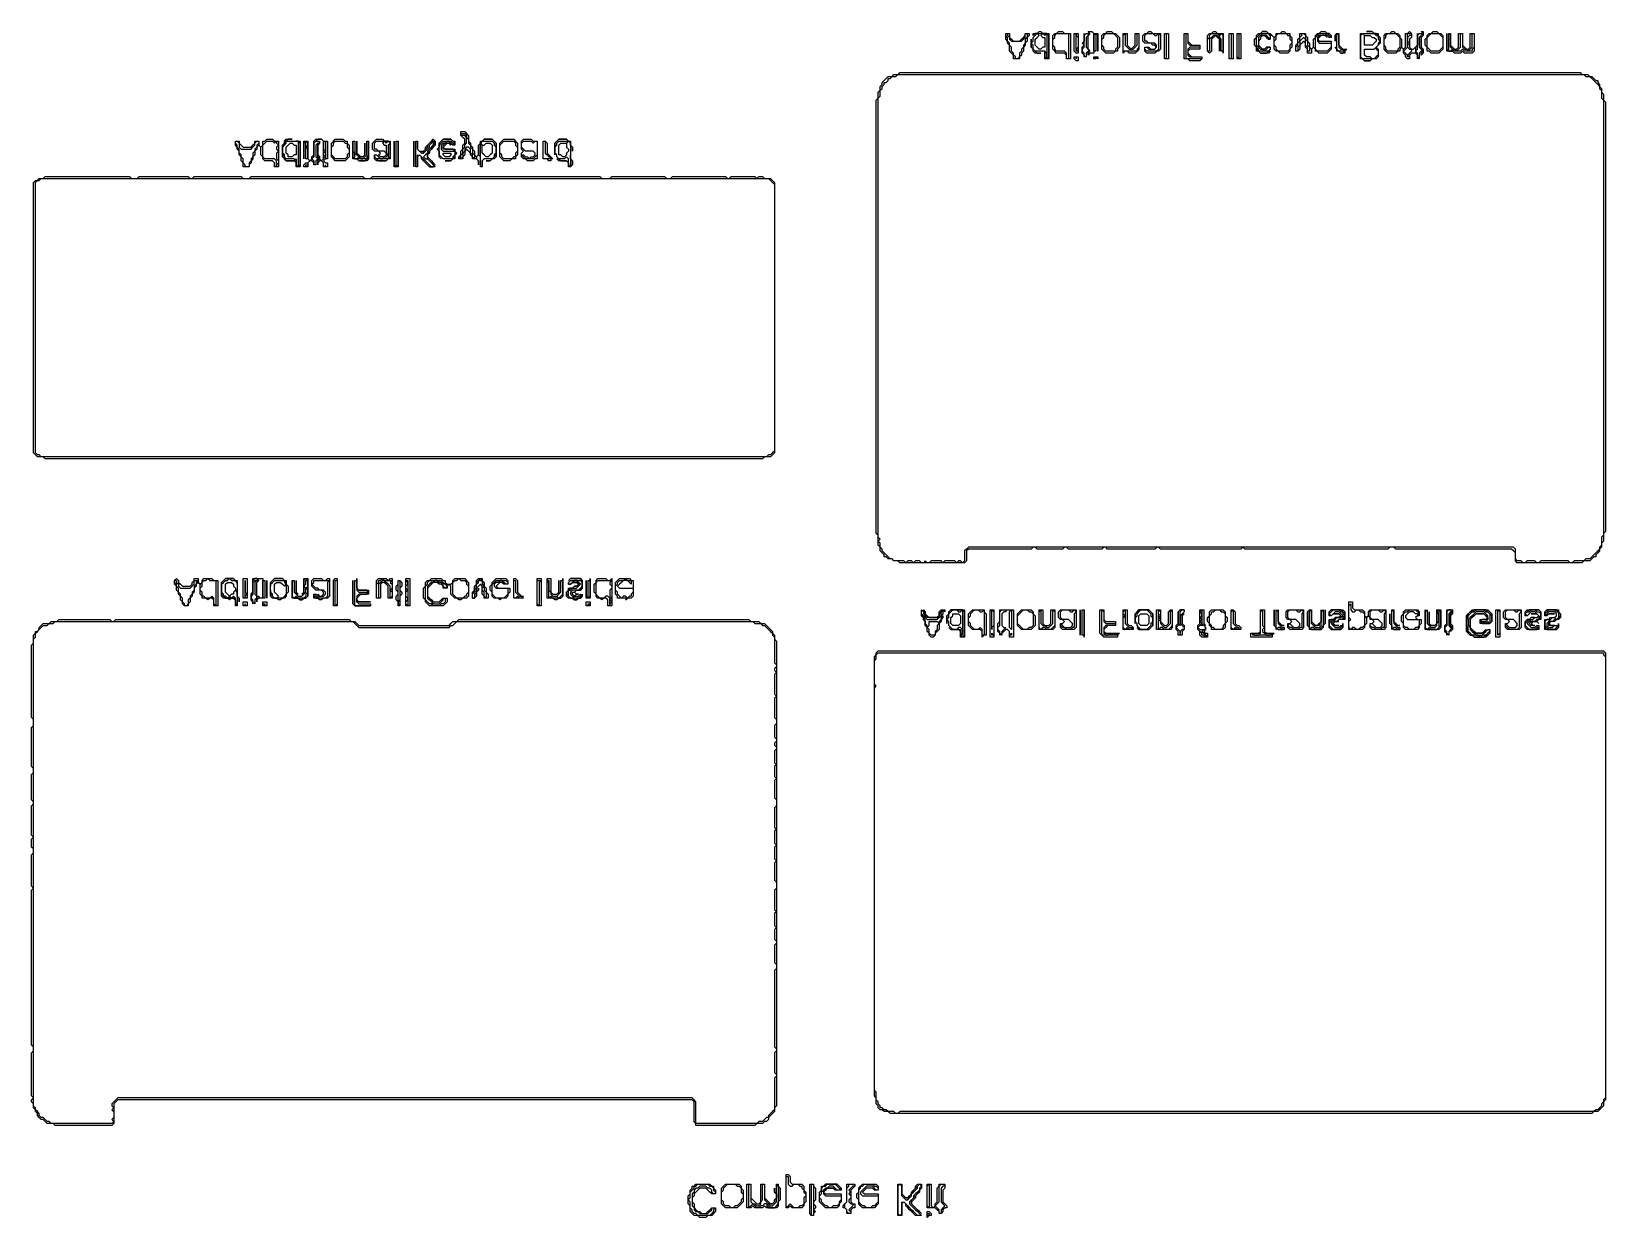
# Model space of a CAD drawing. Header units: metres. Extents: x 111 to 914, y 33 to 638.
import ezdxf

# ---------------------------------------------------------------- set-up
doc = ezdxf.new("R2010")
doc.units = ezdxf.units.M

msp = doc.modelspace()

# ---------------------------------------------------------------- linework, layer by layer
for points in [[(613, 624, 0), (613, 625, 0), (612, 626, 0), (612, 627, 0), (611, 628, 0), (611, 629, 0), (611, 630, 0), (610, 631, 0), (610, 632, 0), (609, 633, 0), (609, 634, 0), (609, 635, 0), (608, 636, 0), (608, 637, 0), (609, 637, 0), (609, 636, 0), (610, 635, 0), (610, 634, 0), (611, 633, 0), (612, 633, 0), (613, 633, 0), (614, 633, 0), (615, 633, 0), (616, 633, 0), (617, 634, 0), (618, 635, 0), (618, 636, 0), (618, 637, 0), (619, 637, 0), (619, 636, 0), (619, 635, 0), (618, 634, 0), (618, 633, 0), (618, 632, 0), (617, 631, 0), (617, 630, 0), (616, 629, 0), (616, 628, 0), (615, 627, 0), (615, 626, 0), (615, 625, 0), (614, 624, 0)], [(629, 624, 0), (629, 625, 0), (629, 626, 0), (629, 627, 0), (628, 628, 0), (627, 628, 0), (626, 628, 0), (625, 628, 0), (624, 628, 0), (623, 628, 0), (622, 629, 0), (622, 630, 0), (622, 631, 0), (621, 632, 0), (622, 633, 0), (622, 634, 0), (622, 635, 0), (623, 636, 0), (624, 637, 0), (625, 637, 0), (626, 637, 0), (627, 637, 0), (628, 636, 0), (629, 637, 0), (629, 636, 0), (629, 635, 0), (629, 634, 0), (629, 633, 0), (629, 632, 0), (629, 631, 0), (629, 630, 0), (629, 629, 0), (629, 628, 0), (629, 627, 0), (629, 626, 0), (629, 625, 0)], [(639, 624, 0), (639, 625, 0), (639, 626, 0), (639, 627, 0), (638, 628, 0), (637, 628, 0), (636, 628, 0), (635, 628, 0), (634, 628, 0), (633, 629, 0), (633, 630, 0), (632, 631, 0), (632, 632, 0), (632, 633, 0), (632, 634, 0), (633, 635, 0), (633, 636, 0), (634, 637, 0), (635, 637, 0), (636, 637, 0), (637, 637, 0), (638, 637, 0), (639, 637, 0), (640, 637, 0), (640, 636, 0), (640, 635, 0), (640, 634, 0), (640, 633, 0), (640, 632, 0), (640, 631, 0), (640, 630, 0), (640, 629, 0), (640, 628, 0), (640, 627, 0), (640, 626, 0), (640, 625, 0), (640, 624, 0)], [(644, 628, 0), (644, 629, 0), (644, 630, 0), (644, 631, 0), (644, 632, 0), (644, 633, 0), (644, 634, 0), (644, 635, 0), (644, 636, 0), (644, 637, 0), (644, 636, 0), (645, 635, 0), (645, 634, 0), (645, 633, 0), (645, 632, 0), (645, 631, 0), (645, 630, 0), (644, 629, 0), (645, 628, 0)], [(648, 625, 0), (648, 626, 0), (648, 627, 0), (647, 628, 0), (647, 629, 0), (648, 630, 0), (648, 631, 0), (648, 632, 0), (648, 633, 0), (648, 634, 0), (648, 635, 0), (648, 636, 0), (649, 637, 0), (650, 637, 0), (651, 637, 0), (650, 636, 0), (649, 635, 0), (649, 634, 0), (649, 633, 0), (649, 632, 0), (649, 631, 0), (649, 630, 0), (650, 629, 0), (651, 628, 0), (650, 628, 0), (649, 627, 0), (649, 626, 0), (649, 625, 0)], [(653, 628, 0), (653, 629, 0), (653, 630, 0), (653, 631, 0), (653, 632, 0), (653, 633, 0), (653, 634, 0), (653, 635, 0), (653, 636, 0), (653, 637, 0), (654, 637, 0), (654, 636, 0), (654, 635, 0), (654, 634, 0), (654, 633, 0), (654, 632, 0), (654, 631, 0), (654, 630, 0), (654, 629, 0), (654, 628, 0)], [(659, 628, 0), (658, 629, 0), (658, 630, 0), (657, 631, 0), (657, 632, 0), (657, 633, 0), (657, 634, 0), (658, 635, 0), (658, 636, 0), (659, 637, 0), (660, 637, 0), (661, 637, 0), (662, 637, 0), (663, 637, 0), (664, 636, 0), (665, 635, 0), (665, 634, 0), (665, 633, 0), (665, 632, 0), (665, 631, 0), (665, 630, 0), (664, 629, 0), (664, 628, 0), (663, 628, 0), (662, 628, 0), (661, 628, 0), (660, 628, 0)], [(668, 628, 0), (668, 629, 0), (668, 630, 0), (668, 631, 0), (668, 632, 0), (668, 633, 0), (668, 634, 0), (668, 635, 0), (668, 636, 0), (669, 637, 0), (669, 636, 0), (669, 635, 0), (669, 634, 0), (669, 633, 0), (669, 632, 0), (669, 631, 0), (670, 630, 0), (671, 629, 0), (672, 629, 0), (673, 629, 0), (674, 630, 0), (675, 631, 0), (675, 632, 0), (675, 633, 0), (675, 634, 0), (675, 635, 0), (675, 636, 0), (675, 637, 0), (676, 637, 0), (676, 636, 0), (676, 635, 0), (676, 634, 0), (676, 633, 0), (676, 632, 0), (676, 631, 0), (676, 630, 0), (675, 629, 0), (675, 628, 0), (674, 628, 0), (673, 628, 0), (672, 628, 0), (671, 628, 0), (670, 628, 0), (669, 628, 0)], [(680, 628, 0), (679, 629, 0), (679, 630, 0), (680, 630, 0), (681, 629, 0), (682, 629, 0), (683, 629, 0), (684, 629, 0), (685, 630, 0), (685, 631, 0), (684, 632, 0), (683, 632, 0), (682, 632, 0), (681, 632, 0), (680, 633, 0), (679, 633, 0), (679, 634, 0), (679, 635, 0), (679, 636, 0), (680, 637, 0), (681, 637, 0), (682, 637, 0), (683, 637, 0), (684, 636, 0), (685, 636, 0), (686, 637, 0), (687, 637, 0), (686, 636, 0), (686, 635, 0), (686, 634, 0), (686, 633, 0), (686, 632, 0), (686, 631, 0), (686, 630, 0), (686, 629, 0), (685, 628, 0), (684, 628, 0), (683, 628, 0), (682, 628, 0), (681, 628, 0)], [(690, 624, 0), (690, 625, 0), (690, 626, 0), (690, 627, 0), (690, 628, 0), (690, 629, 0), (690, 630, 0), (690, 631, 0), (690, 632, 0), (690, 633, 0), (690, 634, 0), (690, 635, 0), (690, 636, 0), (690, 637, 0), (691, 637, 0), (691, 636, 0), (691, 635, 0), (691, 634, 0), (691, 633, 0), (691, 632, 0), (691, 631, 0), (691, 630, 0), (691, 629, 0), (691, 628, 0), (691, 627, 0), (691, 626, 0), (691, 625, 0), (691, 624, 0)], [(700, 624, 0), (700, 625, 0), (700, 626, 0), (700, 627, 0), (700, 628, 0), (700, 629, 0), (700, 630, 0), (700, 631, 0), (700, 632, 0), (700, 633, 0), (700, 634, 0), (700, 635, 0), (700, 636, 0), (700, 637, 0), (701, 637, 0), (701, 636, 0), (701, 635, 0), (701, 634, 0), (701, 633, 0), (701, 632, 0), (702, 631, 0), (703, 631, 0), (704, 631, 0), (705, 631, 0), (706, 631, 0), (707, 631, 0), (707, 630, 0), (706, 630, 0), (705, 630, 0), (704, 630, 0), (703, 630, 0), (702, 630, 0), (701, 629, 0), (701, 628, 0), (701, 627, 0), (701, 626, 0), (702, 625, 0), (703, 625, 0), (704, 625, 0), (705, 625, 0), (706, 625, 0), (707, 625, 0), (708, 625, 0), (708, 624, 0), (707, 624, 0), (706, 624, 0), (705, 624, 0), (704, 624, 0), (703, 624, 0), (702, 624, 0), (701, 624, 0)], [(711, 628, 0), (711, 629, 0), (711, 630, 0), (711, 631, 0), (711, 632, 0), (711, 633, 0), (711, 634, 0), (712, 635, 0), (712, 636, 0), (713, 637, 0), (714, 637, 0), (715, 637, 0), (716, 637, 0), (717, 636, 0), (718, 637, 0), (719, 636, 0), (719, 635, 0), (719, 634, 0), (719, 633, 0), (719, 632, 0), (719, 631, 0), (719, 630, 0), (719, 629, 0), (719, 628, 0), (718, 628, 0), (718, 629, 0), (718, 630, 0), (718, 631, 0), (718, 632, 0), (718, 633, 0), (718, 634, 0), (717, 635, 0), (716, 636, 0), (715, 636, 0), (714, 636, 0), (713, 635, 0), (712, 634, 0), (712, 633, 0), (712, 632, 0), (712, 631, 0), (712, 630, 0), (712, 629, 0), (712, 628, 0)], [(722, 624, 0), (722, 625, 0), (722, 626, 0), (722, 627, 0), (722, 628, 0), (722, 629, 0), (722, 630, 0), (722, 631, 0), (722, 632, 0), (722, 633, 0), (722, 634, 0), (722, 635, 0), (722, 636, 0), (722, 637, 0), (723, 637, 0), (723, 636, 0), (723, 635, 0), (723, 634, 0), (723, 633, 0), (723, 632, 0), (723, 631, 0), (723, 630, 0), (723, 629, 0), (723, 628, 0), (723, 627, 0), (723, 626, 0), (723, 625, 0), (723, 624, 0)], [(727, 624, 0), (726, 625, 0), (726, 626, 0), (726, 627, 0), (726, 628, 0), (726, 629, 0), (726, 630, 0), (726, 631, 0), (726, 632, 0), (726, 633, 0), (726, 634, 0), (726, 635, 0), (726, 636, 0), (726, 637, 0), (727, 637, 0), (727, 636, 0), (727, 635, 0), (727, 634, 0), (727, 633, 0), (727, 632, 0), (727, 631, 0), (727, 630, 0), (727, 629, 0), (727, 628, 0), (727, 627, 0), (727, 626, 0), (727, 625, 0)], [(737, 628, 0), (737, 629, 0), (736, 630, 0), (736, 631, 0), (736, 632, 0), (736, 633, 0), (736, 634, 0), (736, 635, 0), (737, 636, 0), (738, 637, 0), (739, 637, 0), (740, 637, 0), (741, 637, 0), (742, 637, 0), (743, 636, 0), (743, 635, 0), (743, 634, 0), (742, 635, 0), (741, 636, 0), (740, 636, 0), (739, 636, 0), (738, 636, 0), (737, 635, 0), (737, 634, 0), (737, 633, 0), (737, 632, 0), (737, 631, 0), (737, 630, 0), (738, 629, 0), (739, 629, 0), (740, 628, 0), (741, 629, 0), (742, 630, 0), (743, 630, 0), (743, 629, 0), (742, 628, 0), (741, 628, 0), (740, 628, 0), (739, 628, 0), (738, 628, 0)], [(747, 628, 0), (746, 629, 0), (746, 630, 0), (745, 631, 0), (745, 632, 0), (745, 633, 0), (746, 634, 0), (746, 635, 0), (746, 636, 0), (747, 637, 0), (748, 637, 0), (749, 637, 0), (750, 637, 0), (751, 637, 0), (752, 636, 0), (753, 636, 0), (753, 635, 0), (753, 634, 0), (754, 633, 0), (754, 632, 0), (753, 631, 0), (753, 630, 0), (753, 629, 0), (752, 628, 0), (751, 628, 0), (750, 628, 0), (749, 628, 0), (748, 628, 0)], [(756, 628, 0), (756, 629, 0), (756, 630, 0), (757, 631, 0), (757, 632, 0), (758, 633, 0), (758, 634, 0), (758, 635, 0), (759, 636, 0), (759, 637, 0), (760, 637, 0), (761, 636, 0), (761, 635, 0), (761, 634, 0), (762, 633, 0), (762, 632, 0), (762, 631, 0), (763, 630, 0), (763, 629, 0), (763, 628, 0), (762, 628, 0), (762, 629, 0), (762, 630, 0), (761, 631, 0), (761, 632, 0), (761, 633, 0), (761, 634, 0), (760, 635, 0), (759, 634, 0), (758, 633, 0), (758, 632, 0), (758, 631, 0), (757, 630, 0), (757, 629, 0), (757, 628, 0)], [(767, 628, 0), (766, 629, 0), (766, 630, 0), (766, 631, 0), (766, 632, 0), (766, 633, 0), (766, 634, 0), (766, 635, 0), (767, 636, 0), (768, 637, 0), (769, 637, 0), (770, 637, 0), (771, 637, 0), (772, 637, 0), (773, 636, 0), (774, 635, 0), (773, 635, 0), (772, 636, 0), (771, 636, 0), (770, 636, 0), (769, 636, 0), (768, 636, 0), (767, 635, 0), (767, 634, 0), (767, 633, 0), (768, 632, 0), (769, 632, 0), (770, 632, 0), (771, 632, 0), (772, 632, 0), (773, 632, 0), (774, 632, 0), (774, 631, 0), (774, 630, 0), (773, 629, 0), (772, 628, 0), (771, 628, 0), (770, 628, 0), (769, 628, 0), (768, 628, 0)], [(777, 628, 0), (777, 629, 0), (777, 630, 0), (777, 631, 0), (777, 632, 0), (777, 633, 0), (777, 634, 0), (777, 635, 0), (777, 636, 0), (777, 637, 0), (778, 637, 0), (778, 636, 0), (778, 635, 0), (778, 634, 0), (778, 633, 0), (778, 632, 0), (778, 631, 0), (778, 630, 0), (779, 629, 0), (780, 629, 0), (781, 629, 0), (781, 628, 0), (780, 628, 0), (779, 628, 0), (778, 628, 0)], [(789, 624, 0), (789, 625, 0), (789, 626, 0), (789, 627, 0), (789, 628, 0), (789, 629, 0), (789, 630, 0), (789, 631, 0), (789, 632, 0), (789, 633, 0), (789, 634, 0), (789, 635, 0), (789, 636, 0), (789, 637, 0), (790, 637, 0), (791, 637, 0), (792, 637, 0), (793, 637, 0), (794, 637, 0), (795, 637, 0), (796, 637, 0), (797, 636, 0), (798, 636, 0), (798, 635, 0), (798, 634, 0), (799, 633, 0), (798, 632, 0), (798, 631, 0), (797, 630, 0), (797, 629, 0), (798, 628, 0), (798, 627, 0), (798, 626, 0), (797, 625, 0), (796, 624, 0), (795, 624, 0), (794, 624, 0), (793, 624, 0), (792, 624, 0), (791, 624, 0), (790, 624, 0)], [(803, 628, 0), (802, 629, 0), (802, 630, 0), (801, 631, 0), (801, 632, 0), (801, 633, 0), (801, 634, 0), (802, 635, 0), (802, 636, 0), (803, 637, 0), (804, 637, 0), (805, 637, 0), (806, 637, 0), (807, 637, 0), (808, 636, 0), (809, 635, 0), (809, 634, 0), (809, 633, 0), (809, 632, 0), (809, 631, 0), (809, 630, 0), (808, 629, 0), (808, 628, 0), (807, 628, 0), (806, 628, 0), (805, 628, 0), (804, 628, 0)], [(813, 625, 0), (813, 626, 0), (812, 627, 0), (811, 628, 0), (812, 629, 0), (813, 630, 0), (813, 631, 0), (813, 632, 0), (813, 633, 0), (813, 634, 0), (813, 635, 0), (813, 636, 0), (813, 637, 0), (814, 637, 0), (815, 637, 0), (815, 636, 0), (814, 636, 0), (813, 635, 0), (813, 634, 0), (813, 633, 0), (814, 632, 0), (813, 631, 0), (813, 630, 0), (814, 629, 0), (815, 629, 0), (815, 628, 0), (814, 627, 0), (813, 626, 0), (814, 625, 0)], [(819, 624, 0), (818, 625, 0), (818, 626, 0), (818, 627, 0), (817, 628, 0), (818, 629, 0), (818, 630, 0), (818, 631, 0), (818, 632, 0), (818, 633, 0), (818, 634, 0), (818, 635, 0), (818, 636, 0), (819, 637, 0), (820, 637, 0), (821, 637, 0), (820, 636, 0), (819, 635, 0), (819, 634, 0), (819, 633, 0), (819, 632, 0), (819, 631, 0), (819, 630, 0), (820, 629, 0), (821, 628, 0), (820, 628, 0), (819, 627, 0), (819, 626, 0), (819, 625, 0)], [(825, 628, 0), (824, 629, 0), (823, 630, 0), (823, 631, 0), (823, 632, 0), (823, 633, 0), (823, 634, 0), (823, 635, 0), (824, 636, 0), (825, 637, 0), (826, 637, 0), (827, 637, 0), (828, 637, 0), (829, 637, 0), (830, 636, 0), (831, 635, 0), (831, 634, 0), (831, 633, 0), (831, 632, 0), (831, 631, 0), (831, 630, 0), (830, 629, 0), (829, 628, 0), (828, 628, 0), (827, 628, 0), (826, 628, 0)], [(834, 628, 0), (834, 629, 0), (834, 630, 0), (834, 631, 0), (834, 632, 0), (834, 633, 0), (834, 634, 0), (834, 635, 0), (834, 636, 0), (834, 637, 0), (835, 637, 0), (835, 636, 0), (835, 635, 0), (835, 634, 0), (835, 633, 0), (835, 632, 0), (835, 631, 0), (835, 630, 0), (836, 629, 0), (837, 629, 0), (838, 628, 0), (839, 629, 0), (840, 630, 0), (840, 631, 0), (840, 632, 0), (840, 633, 0), (840, 634, 0), (840, 635, 0), (840, 636, 0), (840, 637, 0), (841, 637, 0), (841, 636, 0), (841, 635, 0), (841, 634, 0), (841, 633, 0), (841, 632, 0), (841, 631, 0), (841, 630, 0), (842, 629, 0), (843, 629, 0), (844, 628, 0), (845, 629, 0), (846, 630, 0), (846, 631, 0), (846, 632, 0), (846, 633, 0), (846, 634, 0), (846, 635, 0), (846, 636, 0), (846, 637, 0), (847, 637, 0), (847, 636, 0), (847, 635, 0), (847, 634, 0), (847, 633, 0), (847, 632, 0), (847, 631, 0), (847, 630, 0), (846, 629, 0), (846, 628, 0), (845, 628, 0), (844, 628, 0), (843, 628, 0), (842, 628, 0), (841, 629, 0), (840, 628, 0), (839, 628, 0), (838, 628, 0), (837, 628, 0), (836, 629, 0), (835, 628, 0)], [(644, 624, 0), (644, 625, 0)], [(653, 624, 0), (654, 625, 0), (654, 624, 0)], [(557, 367, 0), (556, 368, 0), (555, 368, 0), (554, 368, 0), (553, 368, 0), (552, 368, 0), (551, 368, 0), (550, 369, 0), (549, 369, 0), (548, 370, 0), (547, 371, 0), (546, 372, 0), (545, 373, 0), (545, 374, 0), (544, 375, 0), (544, 376, 0), (544, 377, 0), (543, 378, 0), (544, 379, 0), (543, 380, 0), (543, 381, 0), (543, 382, 0), (543, 383, 0), (543, 384, 0), (543, 385, 0), (543, 386, 0), (543, 387, 0), (543, 388, 0), (543, 389, 0), (543, 390, 0), (543, 391, 0), (543, 392, 0), (543, 393, 0), (543, 394, 0), (543, 395, 0), (543, 396, 0), (543, 397, 0), (543, 398, 0), (543, 399, 0), (543, 400, 0), (543, 401, 0), (543, 402, 0), (543, 403, 0), (543, 404, 0), (543, 405, 0), (543, 406, 0), (543, 407, 0), (543, 408, 0), (543, 409, 0), (543, 410, 0), (543, 411, 0), (543, 412, 0), (543, 413, 0), (543, 414, 0), (543, 415, 0), (543, 416, 0), (543, 417, 0), (543, 418, 0), (543, 419, 0), (543, 420, 0), (543, 421, 0), (543, 422, 0), (543, 423, 0), (543, 424, 0), (543, 425, 0), (543, 426, 0), (543, 427, 0), (543, 428, 0), (543, 429, 0), (543, 430, 0), (543, 431, 0), (543, 432, 0), (543, 433, 0), (543, 434, 0), (543, 435, 0), (543, 436, 0), (543, 437, 0), (543, 438, 0), (543, 439, 0), (543, 440, 0), (543, 441, 0), (543, 442, 0), (543, 443, 0), (543, 444, 0), (543, 445, 0), (543, 446, 0), (543, 447, 0), (543, 448, 0), (543, 449, 0), (543, 450, 0), (543, 451, 0), (543, 452, 0), (543, 453, 0), (543, 454, 0), (543, 455, 0), (543, 456, 0), (543, 457, 0), (543, 458, 0), (543, 459, 0), (543, 460, 0), (543, 461, 0), (543, 462, 0), (543, 463, 0), (543, 464, 0), (543, 465, 0), (543, 466, 0), (543, 467, 0), (543, 468, 0), (543, 469, 0), (543, 470, 0), (543, 471, 0), (543, 472, 0), (543, 473, 0), (543, 474, 0), (543, 475, 0), (543, 476, 0), (543, 477, 0), (543, 478, 0), (543, 479, 0), (543, 480, 0), (543, 481, 0), (543, 482, 0), (543, 483, 0), (543, 484, 0), (543, 485, 0), (543, 486, 0), (543, 487, 0), (543, 488, 0), (543, 489, 0), (543, 490, 0), (543, 491, 0), (543, 492, 0), (543, 493, 0), (543, 494, 0), (543, 495, 0), (543, 496, 0), (543, 497, 0), (543, 498, 0), (543, 499, 0), (543, 500, 0), (543, 501, 0), (543, 502, 0), (543, 503, 0), (543, 504, 0), (543, 505, 0), (543, 506, 0), (543, 507, 0), (543, 508, 0), (543, 509, 0), (543, 510, 0), (543, 511, 0), (543, 512, 0), (543, 513, 0), (543, 514, 0), (543, 515, 0), (543, 516, 0), (543, 517, 0), (543, 518, 0), (543, 519, 0), (543, 520, 0), (543, 521, 0), (543, 522, 0), (543, 523, 0), (543, 524, 0), (543, 525, 0), (543, 526, 0), (543, 527, 0), (543, 528, 0), (543, 529, 0), (543, 530, 0), (543, 531, 0), (543, 532, 0), (543, 533, 0), (543, 534, 0), (543, 535, 0), (543, 536, 0), (543, 537, 0), (543, 538, 0), (543, 539, 0), (543, 540, 0), (543, 541, 0), (543, 542, 0), (543, 543, 0), (543, 544, 0), (543, 545, 0), (543, 546, 0), (543, 547, 0), (543, 548, 0), (543, 549, 0), (543, 550, 0), (543, 551, 0), (543, 552, 0), (543, 553, 0), (543, 554, 0), (543, 555, 0), (543, 556, 0), (543, 557, 0), (543, 558, 0), (543, 559, 0), (543, 560, 0), (543, 561, 0), (543, 562, 0), (543, 563, 0), (543, 564, 0), (543, 565, 0), (543, 566, 0), (543, 567, 0), (543, 568, 0), (543, 569, 0), (543, 570, 0), (543, 571, 0), (543, 572, 0), (543, 573, 0), (543, 574, 0), (543, 575, 0), (543, 576, 0), (543, 577, 0), (543, 578, 0), (543, 579, 0), (543, 580, 0), (543, 581, 0), (543, 582, 0), (543, 583, 0), (543, 584, 0), (543, 585, 0), (543, 586, 0), (543, 587, 0), (543, 588, 0), (543, 589, 0), (543, 590, 0), (543, 591, 0), (543, 592, 0), (543, 593, 0), (543, 594, 0), (543, 595, 0), (543, 596, 0), (543, 597, 0), (543, 598, 0), (543, 599, 0), (543, 600, 0), (543, 601, 0), (543, 602, 0), (543, 603, 0), (543, 604, 0), (544, 605, 0), (544, 606, 0), (544, 607, 0), (544, 608, 0), (545, 609, 0), (545, 610, 0), (546, 611, 0), (546, 612, 0), (547, 612, 0), (548, 613, 0), (548, 614, 0), (549, 614, 0), (550, 615, 0), (551, 615, 0), (552, 615, 0), (553, 616, 0), (554, 616, 0), (555, 616, 0), (556, 616, 0), (557, 616, 0), (558, 616, 0), (559, 616, 0), (560, 616, 0), (561, 616, 0), (562, 616, 0), (563, 616, 0), (564, 616, 0), (565, 616, 0), (566, 616, 0), (567, 616, 0), (568, 616, 0), (569, 616, 0), (570, 616, 0), (571, 616, 0), (572, 616, 0), (573, 616, 0), (574, 616, 0), (575, 616, 0), (576, 616, 0), (577, 616, 0), (578, 616, 0), (579, 616, 0), (580, 616, 0), (581, 616, 0), (582, 616, 0), (583, 616, 0), (584, 616, 0), (585, 616, 0), (586, 616, 0), (587, 616, 0), (588, 616, 0), (589, 616, 0), (590, 616, 0), (591, 616, 0), (592, 616, 0), (593, 616, 0), (594, 616, 0), (595, 616, 0), (596, 616, 0), (597, 616, 0), (598, 616, 0), (599, 616, 0), (600, 616, 0), (601, 616, 0), (602, 616, 0), (603, 616, 0), (604, 616, 0), (605, 616, 0), (606, 616, 0), (607, 616, 0), (608, 616, 0), (609, 616, 0), (610, 616, 0), (611, 616, 0), (612, 616, 0), (613, 616, 0), (614, 616, 0), (615, 616, 0), (616, 616, 0), (617, 616, 0), (618, 616, 0), (619, 616, 0), (620, 616, 0), (621, 616, 0), (622, 616, 0), (623, 616, 0), (624, 616, 0), (625, 616, 0), (626, 616, 0), (627, 616, 0), (628, 616, 0), (629, 616, 0), (630, 616, 0), (631, 616, 0), (632, 616, 0), (633, 616, 0), (634, 616, 0), (635, 616, 0), (636, 616, 0), (637, 616, 0), (638, 616, 0), (639, 616, 0), (640, 616, 0), (641, 616, 0), (642, 616, 0), (643, 616, 0), (644, 616, 0), (645, 616, 0), (646, 616, 0), (647, 616, 0), (648, 616, 0), (649, 616, 0), (650, 616, 0), (651, 616, 0), (652, 616, 0), (653, 616, 0), (654, 616, 0), (655, 616, 0), (656, 616, 0), (657, 616, 0), (658, 616, 0), (659, 616, 0), (660, 616, 0), (661, 616, 0), (662, 616, 0), (663, 616, 0), (664, 616, 0), (665, 616, 0), (666, 616, 0), (667, 616, 0), (668, 616, 0), (669, 616, 0), (670, 616, 0), (671, 616, 0), (672, 616, 0), (673, 616, 0), (674, 616, 0), (675, 616, 0), (676, 616, 0), (677, 616, 0), (678, 616, 0), (679, 616, 0), (680, 616, 0), (681, 616, 0), (682, 616, 0), (683, 616, 0), (684, 616, 0), (685, 616, 0), (686, 616, 0), (687, 616, 0), (688, 616, 0), (689, 616, 0), (690, 616, 0), (691, 616, 0), (692, 616, 0), (693, 616, 0), (694, 616, 0), (695, 616, 0), (696, 616, 0), (697, 616, 0), (698, 616, 0), (699, 616, 0), (700, 616, 0), (701, 616, 0), (702, 616, 0), (703, 616, 0), (704, 616, 0), (705, 616, 0), (706, 616, 0), (707, 616, 0), (708, 616, 0), (709, 616, 0), (710, 616, 0), (711, 616, 0), (712, 616, 0), (713, 616, 0), (714, 616, 0), (715, 616, 0), (716, 616, 0), (717, 616, 0), (718, 616, 0), (719, 616, 0), (720, 616, 0), (721, 616, 0), (722, 616, 0), (723, 616, 0), (724, 616, 0), (725, 616, 0), (726, 616, 0), (727, 616, 0), (728, 616, 0), (729, 616, 0), (730, 616, 0), (731, 616, 0), (732, 616, 0), (733, 616, 0), (734, 616, 0), (735, 616, 0), (736, 616, 0), (737, 616, 0), (738, 616, 0), (739, 616, 0), (740, 616, 0), (741, 616, 0), (742, 616, 0), (743, 616, 0), (744, 616, 0), (745, 616, 0), (746, 616, 0), (747, 616, 0), (748, 616, 0), (749, 616, 0), (750, 616, 0), (751, 616, 0), (752, 616, 0), (753, 616, 0), (754, 616, 0), (755, 616, 0), (756, 616, 0), (757, 616, 0), (758, 616, 0), (759, 616, 0), (760, 616, 0), (761, 616, 0), (762, 616, 0), (763, 616, 0), (764, 616, 0), (765, 616, 0), (766, 616, 0), (767, 616, 0), (768, 616, 0), (769, 616, 0), (770, 616, 0), (771, 616, 0), (772, 616, 0), (773, 616, 0), (774, 616, 0), (775, 616, 0), (776, 616, 0), (777, 616, 0), (778, 616, 0), (779, 616, 0), (780, 616, 0), (781, 616, 0), (782, 616, 0), (783, 616, 0), (784, 616, 0), (785, 616, 0), (786, 616, 0), (787, 616, 0), (788, 616, 0), (789, 616, 0), (790, 616, 0), (791, 616, 0), (792, 616, 0), (793, 616, 0), (794, 616, 0), (795, 616, 0), (796, 616, 0), (797, 616, 0), (798, 616, 0), (799, 616, 0), (800, 616, 0), (801, 616, 0), (802, 616, 0), (803, 616, 0), (804, 616, 0), (805, 616, 0), (806, 616, 0), (807, 616, 0), (808, 616, 0), (809, 616, 0), (810, 616, 0), (811, 616, 0), (812, 616, 0), (813, 616, 0), (814, 616, 0), (815, 616, 0), (816, 616, 0), (817, 616, 0), (818, 616, 0), (819, 616, 0), (820, 616, 0), (821, 616, 0), (822, 616, 0), (823, 616, 0), (824, 616, 0), (825, 616, 0), (826, 616, 0), (827, 616, 0), (828, 616, 0), (829, 616, 0), (830, 616, 0), (831, 616, 0), (832, 616, 0), (833, 616, 0), (834, 616, 0), (835, 616, 0), (836, 616, 0), (837, 616, 0), (838, 616, 0), (839, 616, 0), (840, 616, 0), (841, 616, 0), (842, 616, 0), (843, 616, 0), (844, 616, 0), (845, 616, 0), (846, 616, 0), (847, 616, 0), (848, 616, 0), (849, 616, 0), (850, 616, 0), (851, 616, 0), (852, 616, 0), (853, 616, 0), (854, 616, 0), (855, 616, 0), (856, 616, 0), (857, 616, 0), (858, 616, 0), (859, 616, 0), (860, 616, 0), (861, 616, 0), (862, 616, 0), (863, 616, 0), (864, 616, 0), (865, 616, 0), (866, 616, 0), (867, 616, 0), (868, 616, 0), (869, 616, 0), (870, 616, 0), (871, 616, 0), (872, 616, 0), (873, 616, 0), (874, 616, 0), (875, 616, 0), (876, 616, 0), (877, 616, 0), (878, 616, 0), (879, 616, 0), (880, 616, 0), (881, 616, 0), (882, 616, 0), (883, 616, 0), (884, 616, 0), (885, 616, 0), (886, 616, 0), (887, 616, 0), (888, 616, 0), (889, 616, 0), (890, 616, 0), (891, 616, 0), (892, 616, 0), (893, 616, 0), (894, 616, 0), (895, 616, 0), (896, 616, 0), (897, 616, 0), (898, 616, 0), (899, 616, 0), (900, 616, 0), (901, 616, 0), (902, 616, 0), (903, 616, 0), (904, 615, 0), (905, 615, 0), (906, 615, 0), (907, 614, 0), (908, 613, 0), (909, 612, 0), (910, 611, 0), (911, 610, 0), (911, 609, 0), (912, 608, 0), (912, 607, 0), (912, 606, 0), (912, 605, 0), (912, 604, 0), (913, 603, 0), (913, 602, 0), (913, 601, 0), (913, 600, 0), (913, 599, 0), (913, 598, 0), (913, 597, 0), (913, 596, 0), (913, 595, 0), (913, 594, 0), (913, 593, 0), (913, 592, 0), (913, 591, 0), (913, 590, 0), (913, 589, 0), (913, 588, 0), (913, 587, 0), (913, 586, 0), (913, 585, 0), (913, 584, 0), (913, 583, 0), (913, 582, 0), (913, 581, 0), (913, 580, 0), (913, 579, 0), (913, 578, 0), (913, 577, 0), (913, 576, 0), (913, 575, 0), (913, 574, 0), (913, 573, 0), (913, 572, 0), (913, 571, 0), (913, 570, 0), (913, 569, 0), (913, 568, 0), (913, 567, 0), (913, 566, 0), (913, 565, 0), (913, 564, 0), (913, 563, 0), (913, 562, 0), (913, 561, 0), (913, 560, 0), (913, 559, 0), (913, 558, 0), (913, 557, 0), (913, 556, 0), (913, 555, 0), (913, 554, 0), (913, 553, 0), (913, 552, 0), (913, 551, 0), (913, 550, 0), (913, 549, 0), (913, 548, 0), (913, 547, 0), (913, 546, 0), (913, 545, 0), (913, 544, 0), (913, 543, 0), (913, 542, 0), (913, 541, 0), (913, 540, 0), (913, 539, 0), (913, 538, 0), (913, 537, 0), (913, 536, 0), (913, 535, 0), (913, 534, 0), (913, 533, 0), (913, 532, 0), (913, 531, 0), (913, 530, 0), (913, 529, 0), (913, 528, 0), (913, 527, 0), (913, 526, 0), (913, 525, 0), (913, 524, 0), (913, 523, 0), (913, 522, 0), (913, 521, 0), (913, 520, 0), (913, 519, 0), (913, 518, 0), (913, 517, 0), (913, 516, 0), (913, 515, 0), (913, 514, 0), (913, 513, 0), (913, 512, 0), (913, 511, 0), (913, 510, 0), (913, 509, 0), (913, 508, 0), (913, 507, 0), (913, 506, 0), (913, 505, 0), (913, 504, 0), (913, 503, 0), (913, 502, 0), (913, 501, 0), (913, 500, 0), (913, 499, 0), (913, 498, 0), (913, 497, 0), (913, 496, 0), (913, 495, 0), (913, 494, 0), (913, 493, 0), (913, 492, 0), (913, 491, 0), (913, 490, 0), (913, 489, 0), (913, 488, 0), (913, 487, 0), (913, 486, 0), (913, 485, 0), (913, 484, 0), (913, 483, 0), (913, 482, 0), (913, 481, 0), (913, 480, 0), (913, 479, 0), (913, 478, 0), (913, 477, 0), (913, 476, 0), (913, 475, 0), (913, 474, 0), (913, 473, 0), (913, 472, 0), (913, 471, 0), (913, 470, 0), (913, 469, 0), (913, 468, 0), (913, 467, 0), (913, 466, 0), (913, 465, 0), (913, 464, 0), (913, 463, 0), (913, 462, 0), (913, 461, 0), (913, 460, 0), (913, 459, 0), (913, 458, 0), (913, 457, 0), (913, 456, 0), (913, 455, 0), (913, 454, 0), (913, 453, 0), (913, 452, 0), (913, 451, 0), (913, 450, 0), (913, 449, 0), (913, 448, 0), (913, 447, 0), (913, 446, 0), (913, 445, 0), (913, 444, 0), (913, 443, 0), (913, 442, 0), (913, 441, 0), (913, 440, 0), (913, 439, 0), (913, 438, 0), (913, 437, 0), (913, 436, 0), (913, 435, 0), (913, 434, 0), (913, 433, 0), (913, 432, 0), (913, 431, 0), (913, 430, 0), (913, 429, 0), (913, 428, 0), (913, 427, 0), (913, 426, 0), (913, 425, 0), (913, 424, 0), (913, 423, 0), (913, 422, 0), (913, 421, 0), (913, 420, 0), (913, 419, 0), (913, 418, 0), (913, 417, 0), (913, 416, 0), (913, 415, 0), (913, 414, 0), (913, 413, 0), (913, 412, 0), (913, 411, 0), (913, 410, 0), (913, 409, 0), (913, 408, 0), (913, 407, 0), (913, 406, 0), (913, 405, 0), (913, 404, 0), (913, 403, 0), (913, 402, 0), (913, 401, 0), (913, 400, 0), (913, 399, 0), (913, 398, 0), (913, 397, 0), (913, 396, 0), (913, 395, 0), (913, 394, 0), (913, 393, 0), (913, 392, 0), (913, 391, 0), (913, 390, 0), (913, 389, 0), (913, 388, 0), (913, 387, 0), (913, 386, 0), (913, 385, 0), (913, 384, 0), (913, 383, 0), (913, 382, 0), (913, 381, 0), (912, 380, 0), (912, 379, 0), (912, 378, 0), (912, 377, 0), (912, 376, 0), (911, 375, 0), (911, 374, 0), (910, 373, 0), (909, 372, 0), (908, 371, 0), (907, 370, 0), (906, 369, 0), (905, 369, 0), (904, 369, 0), (903, 368, 0), (902, 368, 0), (901, 368, 0), (900, 368, 0), (899, 368, 0), (898, 368, 0), (897, 367, 0), (896, 367, 0), (895, 368, 0), (894, 368, 0), (893, 368, 0), (892, 368, 0), (891, 368, 0), (890, 368, 0), (889, 368, 0), (888, 368, 0), (887, 368, 0), (886, 368, 0), (885, 368, 0), (884, 368, 0), (883, 368, 0), (882, 368, 0), (881, 368, 0), (880, 367, 0), (879, 367, 0), (878, 368, 0), (877, 368, 0), (876, 368, 0), (875, 368, 0), (874, 368, 0), (873, 367, 0), (872, 367, 0), (871, 368, 0), (870, 368, 0), (869, 368, 0), (868, 369, 0), (868, 370, 0), (868, 371, 0), (868, 372, 0), (868, 373, 0), (868, 374, 0), (867, 375, 0), (866, 375, 0), (865, 375, 0), (864, 375, 0), (863, 375, 0), (862, 375, 0), (861, 375, 0), (860, 375, 0), (859, 375, 0), (858, 375, 0), (857, 375, 0), (856, 375, 0), (855, 375, 0), (854, 375, 0), (853, 375, 0), (852, 375, 0), (851, 375, 0), (850, 375, 0), (849, 375, 0), (848, 375, 0), (847, 375, 0), (846, 375, 0), (845, 375, 0), (844, 375, 0), (843, 375, 0), (842, 375, 0), (841, 375, 0), (840, 375, 0), (839, 375, 0), (838, 375, 0), (837, 375, 0), (836, 375, 0), (835, 375, 0), (834, 375, 0), (833, 375, 0), (832, 375, 0), (831, 375, 0), (830, 375, 0), (829, 375, 0), (828, 375, 0), (827, 375, 0), (826, 375, 0), (825, 375, 0), (824, 375, 0), (823, 375, 0), (822, 375, 0), (821, 375, 0), (820, 375, 0), (819, 375, 0), (818, 375, 0), (817, 375, 0), (816, 375, 0), (815, 375, 0), (814, 375, 0), (813, 375, 0), (812, 375, 0), (811, 375, 0), (810, 375, 0), (809, 375, 0), (808, 375, 0), (807, 375, 0), (806, 375, 0), (805, 375, 0), (804, 375, 0), (803, 375, 0), (802, 375, 0), (801, 375, 0), (800, 375, 0), (799, 375, 0), (798, 375, 0), (797, 375, 0), (796, 375, 0), (795, 375, 0), (794, 375, 0), (793, 375, 0), (792, 375, 0), (791, 375, 0), (790, 375, 0), (789, 375, 0), (788, 375, 0), (787, 375, 0), (786, 375, 0), (785, 375, 0), (784, 375, 0), (783, 375, 0), (782, 375, 0), (781, 375, 0), (780, 375, 0), (779, 375, 0), (778, 375, 0), (777, 375, 0), (776, 375, 0), (775, 375, 0), (774, 375, 0), (773, 375, 0), (772, 375, 0), (771, 375, 0), (770, 375, 0), (769, 375, 0), (768, 375, 0), (767, 375, 0), (766, 375, 0), (765, 375, 0), (764, 375, 0), (763, 375, 0), (762, 375, 0), (761, 375, 0), (760, 375, 0), (759, 375, 0), (758, 375, 0), (757, 375, 0), (756, 375, 0), (755, 375, 0), (754, 375, 0), (753, 375, 0), (752, 375, 0), (751, 375, 0), (750, 375, 0), (749, 375, 0), (748, 375, 0), (747, 375, 0), (746, 375, 0), (745, 375, 0), (744, 375, 0), (743, 375, 0), (742, 375, 0), (741, 375, 0), (740, 375, 0), (739, 375, 0), (738, 375, 0), (737, 375, 0), (736, 375, 0), (735, 375, 0), (734, 375, 0), (733, 375, 0), (732, 375, 0), (731, 375, 0), (730, 375, 0), (729, 375, 0), (728, 375, 0), (727, 375, 0), (726, 375, 0), (725, 375, 0), (724, 375, 0), (723, 375, 0), (722, 375, 0), (721, 375, 0), (720, 375, 0), (719, 375, 0), (718, 375, 0), (717, 375, 0), (716, 375, 0), (715, 375, 0), (714, 375, 0), (713, 375, 0), (712, 375, 0), (711, 375, 0), (710, 375, 0), (709, 375, 0), (708, 375, 0), (707, 375, 0), (706, 375, 0), (705, 375, 0), (704, 375, 0), (703, 375, 0), (702, 375, 0), (701, 375, 0), (700, 375, 0), (699, 375, 0), (698, 375, 0), (697, 375, 0), (696, 375, 0), (695, 375, 0), (694, 375, 0), (693, 375, 0), (692, 375, 0), (691, 375, 0), (690, 375, 0), (689, 375, 0), (688, 375, 0), (687, 375, 0), (686, 375, 0), (685, 375, 0), (684, 375, 0), (683, 375, 0), (682, 375, 0), (681, 375, 0), (680, 375, 0), (679, 375, 0), (678, 375, 0), (677, 375, 0), (676, 375, 0), (675, 375, 0), (674, 375, 0), (673, 375, 0), (672, 375, 0), (671, 375, 0), (670, 375, 0), (669, 375, 0), (668, 375, 0), (667, 375, 0), (666, 375, 0), (665, 375, 0), (664, 375, 0), (663, 375, 0), (662, 375, 0), (661, 375, 0), (660, 375, 0), (659, 375, 0), (658, 375, 0), (657, 375, 0), (656, 375, 0), (655, 375, 0), (654, 375, 0), (653, 375, 0), (652, 375, 0), (651, 375, 0), (650, 375, 0), (649, 375, 0), (648, 375, 0), (647, 375, 0), (646, 375, 0), (645, 375, 0), (644, 375, 0), (643, 375, 0), (642, 375, 0), (641, 375, 0), (640, 375, 0), (639, 375, 0), (638, 375, 0), (637, 375, 0), (636, 375, 0), (635, 375, 0), (634, 375, 0), (633, 375, 0), (632, 375, 0), (631, 375, 0), (630, 375, 0), (629, 375, 0), (628, 375, 0), (627, 375, 0), (626, 375, 0), (625, 375, 0), (624, 375, 0), (623, 375, 0), (622, 375, 0), (621, 375, 0), (620, 375, 0), (619, 375, 0), (618, 375, 0), (617, 375, 0), (616, 375, 0), (615, 375, 0), (614, 375, 0), (613, 375, 0), (612, 375, 0), (611, 375, 0), (610, 375, 0), (609, 375, 0), (608, 375, 0), (607, 375, 0), (606, 375, 0), (605, 375, 0), (604, 375, 0), (603, 375, 0), (602, 375, 0), (601, 375, 0), (600, 375, 0), (599, 375, 0), (598, 375, 0), (597, 375, 0), (596, 375, 0), (595, 375, 0), (594, 375, 0), (593, 375, 0), (592, 375, 0), (591, 375, 0), (590, 375, 0), (589, 375, 0), (588, 374, 0), (587, 373, 0), (587, 372, 0), (587, 371, 0), (587, 370, 0), (587, 369, 0), (587, 368, 0), (586, 367, 0), (585, 368, 0), (584, 368, 0), (583, 367, 0), (582, 368, 0), (581, 368, 0), (580, 368, 0), (579, 368, 0), (578, 368, 0), (577, 368, 0), (576, 367, 0), (575, 368, 0), (574, 368, 0), (573, 368, 0), (572, 368, 0), (571, 368, 0), (570, 368, 0), (569, 367, 0), (568, 367, 0), (567, 368, 0), (566, 367, 0), (565, 367, 0), (564, 368, 0), (563, 368, 0), (562, 368, 0), (561, 367, 0), (560, 368, 0), (559, 368, 0), (558, 368, 0)], [(220, 569, 0), (220, 570, 0), (219, 571, 0), (219, 572, 0), (219, 573, 0), (218, 574, 0), (218, 575, 0), (217, 576, 0), (217, 577, 0), (217, 578, 0), (216, 579, 0), (216, 580, 0), (215, 581, 0), (215, 582, 0), (216, 582, 0), (217, 581, 0), (217, 580, 0), (217, 579, 0), (218, 578, 0), (219, 578, 0), (220, 578, 0), (221, 578, 0), (222, 578, 0), (223, 578, 0), (224, 579, 0), (225, 580, 0), (225, 581, 0), (226, 582, 0), (227, 582, 0), (227, 581, 0), (226, 580, 0), (226, 579, 0), (225, 578, 0), (225, 577, 0), (224, 576, 0), (224, 575, 0), (224, 574, 0), (223, 573, 0), (223, 572, 0), (222, 571, 0), (222, 570, 0), (222, 569, 0), (221, 569, 0)], [(236, 569, 0), (236, 570, 0), (236, 571, 0), (236, 572, 0), (235, 573, 0), (234, 573, 0), (233, 573, 0), (232, 573, 0), (231, 573, 0), (230, 573, 0), (229, 574, 0), (229, 575, 0), (229, 576, 0), (229, 577, 0), (229, 578, 0), (229, 579, 0), (229, 580, 0), (230, 581, 0), (231, 582, 0), (232, 582, 0), (233, 582, 0), (234, 582, 0), (235, 581, 0), (236, 582, 0), (236, 581, 0), (237, 580, 0), (236, 579, 0), (236, 578, 0), (237, 577, 0), (236, 576, 0), (236, 575, 0), (236, 574, 0), (236, 573, 0), (237, 572, 0), (237, 571, 0), (236, 570, 0)], [(246, 569, 0), (246, 570, 0), (246, 571, 0), (246, 572, 0), (245, 573, 0), (244, 573, 0), (243, 573, 0), (242, 573, 0), (241, 573, 0), (240, 574, 0), (240, 575, 0), (239, 576, 0), (239, 577, 0), (239, 578, 0), (239, 579, 0), (240, 580, 0), (241, 581, 0), (241, 582, 0), (242, 582, 0), (243, 582, 0), (244, 582, 0), (245, 582, 0), (246, 582, 0), (247, 582, 0), (247, 581, 0), (247, 580, 0), (247, 579, 0), (247, 578, 0), (247, 577, 0), (247, 576, 0), (247, 575, 0), (247, 574, 0), (247, 573, 0), (247, 572, 0), (247, 571, 0), (247, 570, 0), (247, 569, 0)], [(251, 573, 0), (251, 574, 0), (251, 575, 0), (251, 576, 0), (251, 577, 0), (251, 578, 0), (251, 579, 0), (251, 580, 0), (251, 581, 0), (251, 582, 0), (252, 581, 0), (252, 580, 0), (251, 579, 0), (252, 578, 0), (252, 577, 0), (252, 576, 0), (252, 575, 0), (252, 574, 0), (252, 573, 0)], [(255, 570, 0), (255, 571, 0), (255, 572, 0), (254, 573, 0), (255, 574, 0), (255, 575, 0), (255, 576, 0), (255, 577, 0), (255, 578, 0), (255, 579, 0), (255, 580, 0), (255, 581, 0), (256, 582, 0), (257, 582, 0), (258, 582, 0), (258, 581, 0), (257, 581, 0), (256, 580, 0), (256, 579, 0), (256, 578, 0), (256, 577, 0), (256, 576, 0), (256, 575, 0), (256, 574, 0), (257, 573, 0), (258, 573, 0), (257, 573, 0), (256, 572, 0), (256, 571, 0), (256, 570, 0)], [(261, 573, 0), (260, 574, 0), (261, 575, 0), (261, 576, 0), (260, 577, 0), (261, 578, 0), (261, 579, 0), (261, 580, 0), (261, 581, 0), (261, 582, 0), (261, 581, 0), (261, 580, 0), (261, 579, 0), (261, 578, 0), (261, 577, 0), (261, 576, 0), (261, 575, 0), (261, 574, 0)], [(266, 573, 0), (265, 574, 0), (264, 575, 0), (264, 576, 0), (264, 577, 0), (264, 578, 0), (264, 579, 0), (265, 580, 0), (265, 581, 0), (266, 582, 0), (267, 582, 0), (268, 582, 0), (269, 582, 0), (270, 582, 0), (271, 581, 0), (272, 581, 0), (272, 580, 0), (272, 579, 0), (273, 578, 0), (273, 577, 0), (273, 576, 0), (272, 575, 0), (272, 574, 0), (271, 573, 0), (270, 573, 0), (269, 573, 0), (268, 573, 0), (267, 573, 0)], [(275, 573, 0), (276, 574, 0), (276, 575, 0), (276, 576, 0), (275, 577, 0), (275, 578, 0), (275, 579, 0), (275, 580, 0), (275, 581, 0), (275, 582, 0), (276, 582, 0), (276, 581, 0), (276, 580, 0), (276, 579, 0), (276, 578, 0), (276, 577, 0), (276, 576, 0), (277, 575, 0), (278, 574, 0), (279, 573, 0), (280, 573, 0), (281, 574, 0), (282, 575, 0), (282, 576, 0), (282, 577, 0), (282, 578, 0), (282, 579, 0), (282, 580, 0), (282, 581, 0), (282, 582, 0), (283, 582, 0), (283, 581, 0), (283, 580, 0), (283, 579, 0), (283, 578, 0), (283, 577, 0), (283, 576, 0), (283, 575, 0), (282, 574, 0), (282, 573, 0), (281, 573, 0), (280, 573, 0), (279, 573, 0), (278, 573, 0), (277, 573, 0), (276, 573, 0)], [(287, 573, 0), (286, 574, 0), (286, 575, 0), (287, 575, 0), (288, 574, 0), (289, 573, 0), (290, 573, 0), (291, 574, 0), (292, 574, 0), (293, 575, 0), (292, 576, 0), (291, 577, 0), (290, 577, 0), (289, 577, 0), (288, 577, 0), (287, 578, 0), (286, 578, 0), (286, 579, 0), (286, 580, 0), (286, 581, 0), (287, 582, 0), (288, 582, 0), (289, 582, 0), (290, 582, 0), (291, 582, 0), (292, 581, 0), (293, 582, 0), (294, 582, 0), (294, 581, 0), (293, 580, 0), (293, 579, 0), (293, 578, 0), (293, 577, 0), (293, 576, 0), (293, 575, 0), (293, 574, 0), (293, 573, 0), (292, 573, 0), (291, 573, 0), (290, 573, 0), (289, 573, 0), (288, 573, 0)], [(297, 569, 0), (297, 570, 0), (297, 571, 0), (297, 572, 0), (297, 573, 0), (297, 574, 0), (297, 575, 0), (297, 576, 0), (297, 577, 0), (297, 578, 0), (297, 579, 0), (297, 580, 0), (297, 581, 0), (297, 582, 0), (298, 582, 0), (298, 581, 0), (298, 580, 0), (298, 579, 0), (298, 578, 0), (298, 577, 0), (298, 576, 0), (298, 575, 0), (298, 574, 0), (298, 573, 0), (298, 572, 0), (298, 571, 0), (298, 570, 0), (298, 569, 0)], [(307, 569, 0), (307, 570, 0), (307, 571, 0), (307, 572, 0), (307, 573, 0), (307, 574, 0), (307, 575, 0), (307, 576, 0), (307, 577, 0), (307, 578, 0), (307, 579, 0), (307, 580, 0), (307, 581, 0), (307, 582, 0), (308, 582, 0), (308, 581, 0), (308, 580, 0), (308, 579, 0), (308, 578, 0), (309, 577, 0), (310, 576, 0), (311, 576, 0), (312, 577, 0), (313, 578, 0), (314, 579, 0), (314, 580, 0), (315, 581, 0), (316, 582, 0), (317, 582, 0), (316, 581, 0), (316, 580, 0), (315, 579, 0), (314, 578, 0), (313, 577, 0), (313, 576, 0), (312, 575, 0), (311, 574, 0), (312, 573, 0), (313, 573, 0), (314, 572, 0), (315, 571, 0), (316, 570, 0), (317, 569, 0), (316, 569, 0), (315, 569, 0), (314, 570, 0), (313, 571, 0), (312, 572, 0), (311, 573, 0), (310, 574, 0), (309, 575, 0), (308, 574, 0), (308, 573, 0), (308, 572, 0), (308, 571, 0), (308, 570, 0), (308, 569, 0)], [(321, 573, 0), (320, 574, 0), (319, 575, 0), (319, 576, 0), (319, 577, 0), (319, 578, 0), (319, 579, 0), (319, 580, 0), (320, 581, 0), (321, 582, 0), (322, 582, 0), (323, 582, 0), (324, 582, 0), (325, 582, 0), (326, 581, 0), (327, 580, 0), (326, 580, 0), (325, 581, 0), (324, 582, 0), (323, 582, 0), (322, 581, 0), (321, 581, 0), (320, 580, 0), (320, 579, 0), (320, 578, 0), (321, 577, 0), (322, 577, 0), (323, 577, 0), (324, 577, 0), (325, 577, 0), (326, 577, 0), (327, 577, 0), (327, 576, 0), (327, 575, 0), (326, 574, 0), (326, 573, 0), (325, 573, 0), (324, 573, 0), (323, 573, 0), (322, 573, 0)], [(329, 573, 0), (330, 574, 0), (330, 575, 0), (331, 576, 0), (331, 577, 0), (331, 578, 0), (332, 579, 0), (332, 580, 0), (333, 581, 0), (333, 582, 0), (333, 583, 0), (333, 584, 0), (332, 585, 0), (331, 585, 0), (330, 585, 0), (330, 586, 0), (331, 586, 0), (332, 586, 0), (333, 585, 0), (333, 584, 0), (334, 583, 0), (334, 582, 0), (334, 581, 0), (335, 580, 0), (335, 579, 0), (336, 578, 0), (336, 577, 0), (336, 576, 0), (337, 575, 0), (337, 574, 0), (337, 573, 0), (336, 574, 0), (336, 575, 0), (335, 576, 0), (335, 577, 0), (335, 578, 0), (334, 579, 0), (333, 579, 0), (332, 578, 0), (332, 577, 0), (331, 576, 0), (331, 575, 0), (331, 574, 0), (330, 573, 0)], [(340, 569, 0), (340, 570, 0), (340, 571, 0), (340, 572, 0), (340, 573, 0), (340, 574, 0), (340, 575, 0), (340, 576, 0), (340, 577, 0), (340, 578, 0), (340, 579, 0), (340, 580, 0), (340, 581, 0), (340, 582, 0), (341, 582, 0), (342, 582, 0), (343, 582, 0), (344, 582, 0), (345, 582, 0), (346, 582, 0), (347, 581, 0), (347, 580, 0), (348, 579, 0), (348, 578, 0), (348, 577, 0), (348, 576, 0), (347, 575, 0), (347, 574, 0), (346, 573, 0), (345, 573, 0), (344, 573, 0), (343, 573, 0), (342, 573, 0), (341, 572, 0), (341, 571, 0), (341, 570, 0), (341, 569, 0)], [(352, 573, 0), (351, 574, 0), (351, 575, 0), (350, 576, 0), (350, 577, 0), (350, 578, 0), (350, 579, 0), (350, 580, 0), (351, 581, 0), (352, 582, 0), (353, 582, 0), (354, 582, 0), (355, 582, 0), (356, 582, 0), (357, 582, 0), (358, 581, 0), (358, 580, 0), (359, 579, 0), (359, 578, 0), (359, 577, 0), (358, 576, 0), (358, 575, 0), (358, 574, 0), (357, 574, 0), (356, 573, 0), (355, 573, 0), (354, 573, 0), (353, 573, 0)], [(363, 573, 0), (362, 574, 0), (361, 575, 0), (362, 575, 0), (363, 574, 0), (364, 574, 0), (365, 573, 0), (366, 574, 0), (367, 574, 0), (368, 575, 0), (368, 576, 0), (367, 577, 0), (366, 577, 0), (365, 577, 0), (364, 577, 0), (363, 577, 0), (362, 578, 0), (361, 579, 0), (361, 580, 0), (361, 581, 0), (362, 582, 0), (363, 582, 0), (364, 582, 0), (365, 582, 0), (366, 582, 0), (367, 581, 0), (368, 582, 0), (369, 582, 0), (369, 581, 0), (369, 580, 0), (369, 579, 0), (369, 578, 0), (369, 577, 0), (369, 576, 0), (369, 575, 0), (368, 574, 0), (367, 573, 0), (366, 573, 0), (365, 573, 0), (364, 573, 0)], [(372, 573, 0), (372, 574, 0), (372, 575, 0), (372, 576, 0), (372, 577, 0), (372, 578, 0), (372, 579, 0), (372, 580, 0), (372, 581, 0), (372, 582, 0), (373, 582, 0), (373, 581, 0), (373, 580, 0), (373, 579, 0), (373, 578, 0), (373, 577, 0), (373, 576, 0), (374, 575, 0), (375, 574, 0), (376, 574, 0), (377, 573, 0), (376, 573, 0), (375, 573, 0), (374, 573, 0), (373, 573, 0)], [(385, 569, 0), (385, 570, 0), (385, 571, 0), (385, 572, 0), (385, 573, 0), (384, 574, 0), (383, 573, 0), (382, 573, 0), (381, 573, 0), (380, 573, 0), (379, 574, 0), (379, 575, 0), (378, 576, 0), (378, 577, 0), (378, 578, 0), (378, 579, 0), (379, 580, 0), (379, 581, 0), (380, 582, 0), (381, 582, 0), (382, 582, 0), (383, 582, 0), (384, 582, 0), (385, 582, 0), (386, 582, 0), (386, 581, 0), (386, 580, 0), (386, 579, 0), (386, 578, 0), (386, 577, 0), (386, 576, 0), (386, 575, 0), (386, 574, 0), (386, 573, 0), (386, 572, 0), (386, 571, 0), (386, 570, 0), (386, 569, 0)], [(116, 421, 0), (115, 422, 0), (114, 422, 0), (113, 423, 0), (113, 424, 0), (113, 425, 0), (113, 426, 0), (113, 427, 0), (113, 428, 0), (113, 429, 0), (113, 430, 0), (113, 431, 0), (113, 432, 0), (113, 433, 0), (113, 434, 0), (113, 435, 0), (113, 436, 0), (113, 437, 0), (113, 438, 0), (113, 439, 0), (113, 440, 0), (113, 441, 0), (113, 442, 0), (113, 443, 0), (113, 444, 0), (113, 445, 0), (113, 446, 0), (113, 447, 0), (113, 448, 0), (113, 449, 0), (113, 450, 0), (113, 451, 0), (113, 452, 0), (113, 453, 0), (113, 454, 0), (113, 455, 0), (113, 456, 0), (113, 457, 0), (113, 458, 0), (113, 459, 0), (113, 460, 0), (113, 461, 0), (113, 462, 0), (113, 463, 0), (113, 464, 0), (113, 465, 0), (113, 466, 0), (113, 467, 0), (113, 468, 0), (113, 469, 0), (113, 470, 0), (113, 471, 0), (113, 472, 0), (113, 473, 0), (113, 474, 0), (113, 475, 0), (113, 476, 0), (113, 477, 0), (113, 478, 0), (113, 479, 0), (113, 480, 0), (113, 481, 0), (113, 482, 0), (113, 483, 0), (113, 484, 0), (113, 485, 0), (113, 486, 0), (113, 487, 0), (113, 488, 0), (113, 489, 0), (113, 490, 0), (113, 491, 0), (113, 492, 0), (113, 493, 0), (113, 494, 0), (113, 495, 0), (113, 496, 0), (113, 497, 0), (113, 498, 0), (113, 499, 0), (113, 500, 0), (113, 501, 0), (113, 502, 0), (113, 503, 0), (113, 504, 0), (113, 505, 0), (113, 506, 0), (113, 507, 0), (113, 508, 0), (113, 509, 0), (113, 510, 0), (113, 511, 0), (113, 512, 0), (113, 513, 0), (113, 514, 0), (113, 515, 0), (113, 516, 0), (113, 517, 0), (113, 518, 0), (113, 519, 0), (113, 520, 0), (113, 521, 0), (113, 522, 0), (113, 523, 0), (113, 524, 0), (113, 525, 0), (113, 526, 0), (113, 527, 0), (113, 528, 0), (113, 529, 0), (113, 530, 0), (113, 531, 0), (113, 532, 0), (113, 533, 0), (113, 534, 0), (113, 535, 0), (113, 536, 0), (113, 537, 0), (113, 538, 0), (113, 539, 0), (113, 540, 0), (113, 541, 0), (113, 542, 0), (113, 543, 0), (113, 544, 0), (113, 545, 0), (113, 546, 0), (113, 547, 0), (113, 548, 0), (113, 549, 0), (113, 550, 0), (113, 551, 0), (113, 552, 0), (113, 553, 0), (113, 554, 0), (113, 555, 0), (113, 556, 0), (113, 557, 0), (113, 558, 0), (113, 559, 0), (113, 560, 0), (113, 561, 0), (114, 562, 0), (115, 562, 0), (116, 563, 0), (117, 563, 0), (118, 563, 0), (119, 563, 0), (120, 563, 0), (121, 563, 0), (122, 563, 0), (123, 563, 0), (124, 563, 0), (125, 563, 0), (126, 563, 0), (127, 563, 0), (128, 563, 0), (129, 563, 0), (130, 563, 0), (131, 563, 0), (132, 563, 0), (133, 563, 0), (134, 563, 0), (135, 563, 0), (136, 563, 0), (137, 563, 0), (138, 563, 0), (139, 563, 0), (140, 563, 0), (141, 563, 0), (142, 563, 0), (143, 563, 0), (144, 563, 0), (145, 563, 0), (146, 563, 0), (147, 563, 0), (148, 563, 0), (149, 563, 0), (150, 563, 0), (151, 563, 0), (152, 563, 0), (153, 563, 0), (154, 563, 0), (155, 563, 0), (156, 563, 0), (157, 563, 0), (158, 563, 0), (159, 563, 0), (160, 563, 0), (161, 563, 0), (162, 563, 0), (163, 563, 0), (164, 563, 0), (165, 563, 0), (166, 563, 0), (167, 563, 0), (168, 563, 0), (169, 563, 0), (170, 563, 0), (171, 563, 0), (172, 563, 0), (173, 563, 0), (174, 563, 0), (175, 563, 0), (176, 563, 0), (177, 563, 0), (178, 563, 0), (179, 563, 0), (180, 563, 0), (181, 563, 0), (182, 563, 0), (183, 563, 0), (184, 563, 0), (185, 563, 0), (186, 563, 0), (187, 563, 0), (188, 563, 0), (189, 563, 0), (190, 563, 0), (191, 563, 0), (192, 563, 0), (193, 563, 0), (194, 563, 0), (195, 563, 0), (196, 563, 0), (197, 563, 0), (198, 563, 0), (199, 563, 0), (200, 563, 0), (201, 563, 0), (202, 563, 0), (203, 563, 0), (204, 563, 0), (205, 563, 0), (206, 563, 0), (207, 563, 0), (208, 563, 0), (209, 563, 0), (210, 563, 0), (211, 563, 0), (212, 563, 0), (213, 563, 0), (214, 563, 0), (215, 563, 0), (216, 563, 0), (217, 563, 0), (218, 563, 0), (219, 563, 0), (220, 563, 0), (221, 563, 0), (222, 563, 0), (223, 563, 0), (224, 563, 0), (225, 563, 0), (226, 563, 0), (227, 563, 0), (228, 563, 0), (229, 563, 0), (230, 563, 0), (231, 563, 0), (232, 563, 0), (233, 563, 0), (234, 563, 0), (235, 563, 0), (236, 563, 0), (237, 563, 0), (238, 563, 0), (239, 563, 0), (240, 563, 0), (241, 563, 0), (242, 563, 0), (243, 563, 0), (244, 563, 0), (245, 563, 0), (246, 563, 0), (247, 563, 0), (248, 563, 0), (249, 563, 0), (250, 563, 0), (251, 563, 0), (252, 563, 0), (253, 563, 0), (254, 563, 0), (255, 563, 0), (256, 563, 0), (257, 563, 0), (258, 563, 0), (259, 563, 0), (260, 563, 0), (261, 563, 0), (262, 563, 0), (263, 563, 0), (264, 563, 0), (265, 563, 0), (266, 563, 0), (267, 563, 0), (268, 563, 0), (269, 563, 0), (270, 563, 0), (271, 563, 0), (272, 563, 0), (273, 563, 0), (274, 563, 0), (275, 563, 0), (276, 563, 0), (277, 563, 0), (278, 563, 0), (279, 563, 0), (280, 563, 0), (281, 563, 0), (282, 563, 0), (283, 563, 0), (284, 563, 0), (285, 563, 0), (286, 563, 0), (287, 563, 0), (288, 563, 0), (289, 563, 0), (290, 563, 0), (291, 563, 0), (292, 563, 0), (293, 563, 0), (294, 563, 0), (295, 563, 0), (296, 563, 0), (297, 563, 0), (298, 563, 0), (299, 563, 0), (300, 563, 0), (301, 563, 0), (302, 563, 0), (303, 563, 0), (304, 563, 0), (305, 563, 0), (306, 563, 0), (307, 563, 0), (308, 563, 0), (309, 563, 0), (310, 563, 0), (311, 563, 0), (312, 563, 0), (313, 563, 0), (314, 563, 0), (315, 563, 0), (316, 563, 0), (317, 563, 0), (318, 563, 0), (319, 563, 0), (320, 563, 0), (321, 563, 0), (322, 563, 0), (323, 563, 0), (324, 563, 0), (325, 563, 0), (326, 563, 0), (327, 563, 0), (328, 563, 0), (329, 563, 0), (330, 563, 0), (331, 563, 0), (332, 563, 0), (333, 563, 0), (334, 563, 0), (335, 563, 0), (336, 563, 0), (337, 563, 0), (338, 563, 0), (339, 563, 0), (340, 563, 0), (341, 563, 0), (342, 563, 0), (343, 563, 0), (344, 563, 0), (345, 563, 0), (346, 563, 0), (347, 563, 0), (348, 563, 0), (349, 563, 0), (350, 563, 0), (351, 563, 0), (352, 563, 0), (353, 563, 0), (354, 563, 0), (355, 563, 0), (356, 563, 0), (357, 563, 0), (358, 563, 0), (359, 563, 0), (360, 563, 0), (361, 563, 0), (362, 563, 0), (363, 563, 0), (364, 563, 0), (365, 563, 0), (366, 563, 0), (367, 563, 0), (368, 563, 0), (369, 563, 0), (370, 563, 0), (371, 563, 0), (372, 563, 0), (373, 563, 0), (374, 563, 0), (375, 563, 0), (376, 563, 0), (377, 563, 0), (378, 563, 0), (379, 563, 0), (380, 563, 0), (381, 563, 0), (382, 563, 0), (383, 563, 0), (384, 563, 0), (385, 563, 0), (386, 563, 0), (387, 563, 0), (388, 563, 0), (389, 563, 0), (390, 563, 0), (391, 563, 0), (392, 563, 0), (393, 563, 0), (394, 563, 0), (395, 563, 0), (396, 563, 0), (397, 563, 0), (398, 563, 0), (399, 563, 0), (400, 563, 0), (401, 563, 0), (402, 563, 0), (403, 563, 0), (404, 563, 0), (405, 563, 0), (406, 563, 0), (407, 563, 0), (408, 563, 0), (409, 563, 0), (410, 563, 0), (411, 563, 0), (412, 563, 0), (413, 563, 0), (414, 563, 0), (415, 563, 0), (416, 563, 0), (417, 563, 0), (418, 563, 0), (419, 563, 0), (420, 563, 0), (421, 563, 0), (422, 563, 0), (423, 563, 0), (424, 563, 0), (425, 563, 0), (426, 563, 0), (427, 563, 0), (428, 563, 0), (429, 563, 0), (430, 563, 0), (431, 563, 0), (432, 563, 0), (433, 563, 0), (434, 563, 0), (435, 563, 0), (436, 563, 0), (437, 563, 0), (438, 563, 0), (439, 563, 0), (440, 563, 0), (441, 563, 0), (442, 563, 0), (443, 563, 0), (444, 563, 0), (445, 563, 0), (446, 563, 0), (447, 563, 0), (448, 563, 0), (449, 563, 0), (450, 563, 0), (451, 563, 0), (452, 563, 0), (453, 563, 0), (454, 563, 0), (455, 563, 0), (456, 563, 0), (457, 563, 0), (458, 563, 0), (459, 563, 0), (460, 563, 0), (461, 563, 0), (462, 563, 0), (463, 563, 0), (464, 563, 0), (465, 563, 0), (466, 563, 0), (467, 563, 0), (468, 563, 0), (469, 563, 0), (470, 563, 0), (471, 563, 0), (472, 563, 0), (473, 563, 0), (474, 563, 0), (475, 563, 0), (476, 563, 0), (477, 563, 0), (478, 563, 0), (479, 563, 0), (480, 563, 0), (481, 563, 0), (482, 563, 0), (483, 563, 0), (484, 563, 0), (485, 563, 0), (486, 563, 0), (487, 563, 0), (488, 562, 0), (489, 561, 0), (490, 560, 0), (490, 559, 0), (490, 558, 0), (490, 557, 0), (490, 556, 0), (490, 555, 0), (490, 554, 0), (490, 553, 0), (490, 552, 0), (490, 551, 0), (490, 550, 0), (490, 549, 0), (490, 548, 0), (490, 547, 0), (490, 546, 0), (490, 545, 0), (490, 544, 0), (490, 543, 0), (490, 542, 0), (490, 541, 0), (490, 540, 0), (490, 539, 0), (490, 538, 0), (490, 537, 0), (490, 536, 0), (490, 535, 0), (490, 534, 0), (490, 533, 0), (490, 532, 0), (490, 531, 0), (490, 530, 0), (490, 529, 0), (490, 528, 0), (490, 527, 0), (490, 526, 0), (490, 525, 0), (490, 524, 0), (490, 523, 0), (490, 522, 0), (490, 521, 0), (490, 520, 0), (490, 519, 0), (490, 518, 0), (490, 517, 0), (490, 516, 0), (490, 515, 0), (490, 514, 0), (490, 513, 0), (490, 512, 0), (490, 511, 0), (490, 510, 0), (490, 509, 0), (490, 508, 0), (490, 507, 0), (490, 506, 0), (490, 505, 0), (490, 504, 0), (490, 503, 0), (490, 502, 0), (490, 501, 0), (490, 500, 0), (490, 499, 0), (490, 498, 0), (490, 497, 0), (490, 496, 0), (490, 495, 0), (490, 494, 0), (490, 493, 0), (490, 492, 0), (490, 491, 0), (490, 490, 0), (490, 489, 0), (490, 488, 0), (490, 487, 0), (490, 486, 0), (490, 485, 0), (490, 484, 0), (490, 483, 0), (490, 482, 0), (490, 481, 0), (490, 480, 0), (490, 479, 0), (490, 478, 0), (490, 477, 0), (490, 476, 0), (490, 475, 0), (490, 474, 0), (490, 473, 0), (490, 472, 0), (490, 471, 0), (490, 470, 0), (490, 469, 0), (490, 468, 0), (490, 467, 0), (490, 466, 0), (490, 465, 0), (490, 464, 0), (490, 463, 0), (490, 462, 0), (490, 461, 0), (490, 460, 0), (490, 459, 0), (490, 458, 0), (490, 457, 0), (490, 456, 0), (490, 455, 0), (490, 454, 0), (490, 453, 0), (490, 452, 0), (490, 451, 0), (490, 450, 0), (490, 449, 0), (490, 448, 0), (490, 447, 0), (490, 446, 0), (490, 445, 0), (490, 444, 0), (490, 443, 0), (490, 442, 0), (490, 441, 0), (490, 440, 0), (490, 439, 0), (490, 438, 0), (490, 437, 0), (490, 436, 0), (490, 435, 0), (490, 434, 0), (490, 433, 0), (490, 432, 0), (490, 431, 0), (490, 430, 0), (490, 429, 0), (490, 428, 0), (490, 427, 0), (490, 426, 0), (490, 425, 0), (490, 424, 0), (489, 423, 0), (488, 422, 0), (487, 422, 0), (486, 421, 0), (485, 421, 0), (484, 421, 0), (483, 421, 0), (482, 421, 0), (481, 421, 0), (480, 421, 0), (479, 421, 0), (478, 421, 0), (477, 421, 0), (476, 421, 0), (475, 421, 0), (474, 421, 0), (473, 421, 0), (472, 421, 0), (471, 421, 0), (470, 421, 0), (469, 421, 0), (468, 421, 0), (467, 421, 0), (466, 421, 0), (465, 421, 0), (464, 421, 0), (463, 421, 0), (462, 421, 0), (461, 421, 0), (460, 421, 0), (459, 421, 0), (458, 421, 0), (457, 421, 0), (456, 421, 0), (455, 421, 0), (454, 421, 0), (453, 421, 0), (452, 421, 0), (451, 421, 0), (450, 421, 0), (449, 421, 0), (448, 421, 0), (447, 421, 0), (446, 421, 0), (445, 421, 0), (444, 421, 0), (443, 421, 0), (442, 421, 0), (441, 421, 0), (440, 421, 0), (439, 421, 0), (438, 421, 0), (437, 421, 0), (436, 421, 0), (435, 421, 0), (434, 421, 0), (433, 421, 0), (432, 421, 0), (431, 421, 0), (430, 421, 0), (429, 421, 0), (428, 421, 0), (427, 421, 0), (426, 421, 0), (425, 421, 0), (424, 421, 0), (423, 421, 0), (422, 421, 0), (421, 421, 0), (420, 421, 0), (419, 421, 0), (418, 421, 0), (417, 421, 0), (416, 421, 0), (415, 421, 0), (414, 421, 0), (413, 421, 0), (412, 421, 0), (411, 421, 0), (410, 421, 0), (409, 421, 0), (408, 421, 0), (407, 421, 0), (406, 421, 0), (405, 421, 0), (404, 421, 0), (403, 421, 0), (402, 421, 0), (401, 421, 0), (400, 421, 0), (399, 421, 0), (398, 421, 0), (397, 421, 0), (396, 421, 0), (395, 421, 0), (394, 421, 0), (393, 421, 0), (392, 421, 0), (391, 421, 0), (390, 421, 0), (389, 421, 0), (388, 421, 0), (387, 421, 0), (386, 421, 0), (385, 421, 0), (384, 421, 0), (383, 421, 0), (382, 421, 0), (381, 421, 0), (380, 421, 0), (379, 421, 0), (378, 421, 0), (377, 421, 0), (376, 421, 0), (375, 421, 0), (374, 421, 0), (373, 421, 0), (372, 421, 0), (371, 421, 0), (370, 421, 0), (369, 421, 0), (368, 421, 0), (367, 421, 0), (366, 421, 0), (365, 421, 0), (364, 421, 0), (363, 421, 0), (362, 421, 0), (361, 421, 0), (360, 421, 0), (359, 421, 0), (358, 421, 0), (357, 421, 0), (356, 421, 0), (355, 421, 0), (354, 421, 0), (353, 421, 0), (352, 421, 0), (351, 421, 0), (350, 421, 0), (349, 421, 0), (348, 421, 0), (347, 421, 0), (346, 421, 0), (345, 421, 0), (344, 421, 0), (343, 421, 0), (342, 421, 0), (341, 421, 0), (340, 421, 0), (339, 421, 0), (338, 421, 0), (337, 421, 0), (336, 421, 0), (335, 421, 0), (334, 421, 0), (333, 421, 0), (332, 421, 0), (331, 421, 0), (330, 421, 0), (329, 421, 0), (328, 421, 0), (327, 421, 0), (326, 421, 0), (325, 421, 0), (324, 421, 0), (323, 421, 0), (322, 421, 0), (321, 421, 0), (320, 421, 0), (319, 421, 0), (318, 421, 0), (317, 421, 0), (316, 421, 0), (315, 421, 0), (314, 421, 0), (313, 421, 0), (312, 421, 0), (311, 421, 0), (310, 421, 0), (309, 421, 0), (308, 421, 0), (307, 421, 0), (306, 421, 0), (305, 421, 0), (304, 421, 0), (303, 421, 0), (302, 421, 0), (301, 421, 0), (300, 421, 0), (299, 421, 0), (298, 421, 0), (297, 421, 0), (296, 421, 0), (295, 421, 0), (294, 421, 0), (293, 421, 0), (292, 421, 0), (291, 421, 0), (290, 421, 0), (289, 421, 0), (288, 421, 0), (287, 421, 0), (286, 421, 0), (285, 421, 0), (284, 421, 0), (283, 421, 0), (282, 421, 0), (281, 421, 0), (280, 421, 0), (279, 421, 0), (278, 421, 0), (277, 421, 0), (276, 421, 0), (275, 421, 0), (274, 421, 0), (273, 421, 0), (272, 421, 0), (271, 421, 0), (270, 421, 0), (269, 421, 0), (268, 421, 0), (267, 421, 0), (266, 421, 0), (265, 421, 0), (264, 421, 0), (263, 421, 0), (262, 421, 0), (261, 421, 0), (260, 421, 0), (259, 421, 0), (258, 421, 0), (257, 421, 0), (256, 421, 0), (255, 421, 0), (254, 421, 0), (253, 421, 0), (252, 421, 0), (251, 421, 0), (250, 421, 0), (249, 421, 0), (248, 421, 0), (247, 421, 0), (246, 421, 0), (245, 421, 0), (244, 421, 0), (243, 421, 0), (242, 421, 0), (241, 421, 0), (240, 421, 0), (239, 421, 0), (238, 421, 0), (237, 421, 0), (236, 421, 0), (235, 421, 0), (234, 421, 0), (233, 421, 0), (232, 421, 0), (231, 421, 0), (230, 421, 0), (229, 421, 0), (228, 421, 0), (227, 421, 0), (226, 421, 0), (225, 421, 0), (224, 421, 0), (223, 421, 0), (222, 421, 0), (221, 421, 0), (220, 421, 0), (219, 421, 0), (218, 421, 0), (217, 421, 0), (216, 421, 0), (215, 421, 0), (214, 421, 0), (213, 421, 0), (212, 421, 0), (211, 421, 0), (210, 421, 0), (209, 421, 0), (208, 421, 0), (207, 421, 0), (206, 421, 0), (205, 421, 0), (204, 421, 0), (203, 421, 0), (202, 421, 0), (201, 421, 0), (200, 421, 0), (199, 421, 0), (198, 421, 0), (197, 421, 0), (196, 421, 0), (195, 421, 0), (194, 421, 0), (193, 421, 0), (192, 421, 0), (191, 421, 0), (190, 421, 0), (189, 421, 0), (188, 421, 0), (187, 421, 0), (186, 421, 0), (185, 421, 0), (184, 421, 0), (183, 421, 0), (182, 421, 0), (181, 421, 0), (180, 421, 0), (179, 421, 0), (178, 421, 0), (177, 421, 0), (176, 421, 0), (175, 421, 0), (174, 421, 0), (173, 421, 0), (172, 421, 0), (171, 421, 0), (170, 421, 0), (169, 421, 0), (168, 421, 0), (167, 421, 0), (166, 421, 0), (165, 421, 0), (164, 421, 0), (163, 421, 0), (162, 421, 0), (161, 421, 0), (160, 421, 0), (159, 421, 0), (158, 421, 0), (157, 421, 0), (156, 421, 0), (155, 421, 0), (154, 421, 0), (153, 421, 0), (152, 421, 0), (151, 421, 0), (150, 421, 0), (149, 421, 0), (148, 421, 0), (147, 421, 0), (146, 421, 0), (145, 421, 0), (144, 421, 0), (143, 421, 0), (142, 421, 0), (141, 421, 0), (140, 421, 0), (139, 421, 0), (138, 421, 0), (137, 421, 0), (136, 421, 0), (135, 421, 0), (134, 421, 0), (133, 421, 0), (132, 421, 0), (131, 421, 0), (130, 421, 0), (129, 421, 0), (128, 421, 0), (127, 421, 0), (126, 421, 0), (125, 421, 0), (124, 421, 0), (123, 421, 0), (122, 421, 0), (121, 421, 0), (120, 421, 0), (119, 421, 0), (118, 421, 0), (117, 421, 0)], [(251, 569, 0), (251, 570, 0), (252, 570, 0), (252, 569, 0)], [(261, 569, 0), (261, 570, 0)], [(189, 345, 0), (189, 346, 0), (188, 347, 0), (188, 348, 0), (188, 349, 0), (187, 350, 0), (187, 351, 0), (186, 352, 0), (186, 353, 0), (186, 354, 0), (185, 355, 0), (185, 356, 0), (184, 357, 0), (184, 358, 0), (185, 358, 0), (185, 357, 0), (186, 356, 0), (186, 355, 0), (187, 354, 0), (188, 354, 0), (189, 354, 0), (190, 354, 0), (191, 354, 0), (192, 354, 0), (193, 355, 0), (194, 356, 0), (194, 357, 0), (194, 358, 0), (195, 358, 0), (196, 358, 0), (195, 357, 0), (195, 356, 0), (194, 355, 0), (194, 354, 0), (194, 353, 0), (193, 352, 0), (193, 351, 0), (192, 350, 0), (192, 349, 0), (191, 348, 0), (191, 347, 0), (191, 346, 0), (190, 345, 0)], [(205, 345, 0), (204, 346, 0), (204, 347, 0), (204, 348, 0), (204, 349, 0), (203, 350, 0), (202, 349, 0), (201, 349, 0), (200, 349, 0), (199, 350, 0), (198, 350, 0), (198, 351, 0), (198, 352, 0), (197, 353, 0), (197, 354, 0), (198, 355, 0), (198, 356, 0), (198, 357, 0), (199, 358, 0), (200, 358, 0), (201, 359, 0), (202, 358, 0), (203, 358, 0), (204, 358, 0), (205, 358, 0), (205, 357, 0), (205, 356, 0), (205, 355, 0), (205, 354, 0), (205, 353, 0), (205, 352, 0), (205, 351, 0), (205, 350, 0), (205, 349, 0), (205, 348, 0), (205, 347, 0), (205, 346, 0)], [(215, 345, 0), (215, 346, 0), (215, 347, 0), (215, 348, 0), (215, 349, 0), (214, 350, 0), (213, 349, 0), (212, 349, 0), (211, 349, 0), (210, 350, 0), (209, 350, 0), (209, 351, 0), (208, 352, 0), (208, 353, 0), (208, 354, 0), (208, 355, 0), (208, 356, 0), (209, 357, 0), (210, 358, 0), (211, 358, 0), (212, 359, 0), (213, 358, 0), (214, 358, 0), (215, 358, 0), (216, 358, 0), (216, 357, 0), (216, 356, 0), (216, 355, 0), (216, 354, 0), (216, 353, 0), (216, 352, 0), (216, 351, 0), (216, 350, 0), (216, 349, 0), (216, 348, 0), (216, 347, 0), (216, 346, 0), (216, 345, 0)], [(220, 349, 0), (220, 350, 0), (220, 351, 0), (220, 352, 0), (220, 353, 0), (220, 354, 0), (220, 355, 0), (220, 356, 0), (220, 357, 0), (220, 358, 0), (220, 357, 0), (220, 356, 0), (220, 355, 0), (220, 354, 0), (220, 353, 0), (220, 352, 0), (221, 351, 0), (220, 350, 0)], [(225, 346, 0), (224, 347, 0), (224, 348, 0), (223, 349, 0), (223, 350, 0), (224, 351, 0), (224, 352, 0), (224, 353, 0), (224, 354, 0), (224, 355, 0), (224, 356, 0), (224, 357, 0), (225, 358, 0), (226, 358, 0), (227, 358, 0), (226, 358, 0), (225, 357, 0), (225, 356, 0), (225, 355, 0), (225, 354, 0), (225, 353, 0), (225, 352, 0), (225, 351, 0), (226, 350, 0), (227, 350, 0), (227, 349, 0), (226, 349, 0), (225, 348, 0), (225, 347, 0)], [(229, 349, 0), (229, 350, 0), (229, 351, 0), (229, 352, 0), (229, 353, 0), (229, 354, 0), (229, 355, 0), (229, 356, 0), (229, 357, 0), (229, 358, 0), (230, 358, 0), (230, 357, 0), (230, 356, 0), (230, 355, 0), (230, 354, 0), (230, 353, 0), (230, 352, 0), (230, 351, 0), (230, 350, 0), (230, 349, 0)], [(235, 349, 0), (234, 350, 0), (234, 351, 0), (233, 352, 0), (233, 353, 0), (233, 354, 0), (233, 355, 0), (233, 356, 0), (234, 357, 0), (235, 358, 0), (236, 358, 0), (237, 358, 0), (238, 358, 0), (239, 358, 0), (240, 358, 0), (240, 357, 0), (241, 356, 0), (241, 355, 0), (241, 354, 0), (241, 353, 0), (241, 352, 0), (241, 351, 0), (240, 350, 0), (239, 349, 0), (238, 349, 0), (237, 349, 0), (236, 349, 0)], [(244, 349, 0), (244, 350, 0), (244, 351, 0), (244, 352, 0), (244, 353, 0), (244, 354, 0), (244, 355, 0), (244, 356, 0), (244, 357, 0), (244, 358, 0), (245, 358, 0), (245, 357, 0), (245, 356, 0), (245, 355, 0), (245, 354, 0), (245, 353, 0), (245, 352, 0), (246, 351, 0), (247, 350, 0), (248, 350, 0), (249, 350, 0), (250, 351, 0), (251, 352, 0), (251, 353, 0), (251, 354, 0), (250, 355, 0), (251, 356, 0), (251, 357, 0), (251, 358, 0), (252, 358, 0), (252, 357, 0), (252, 356, 0), (252, 355, 0), (251, 354, 0), (252, 353, 0), (252, 352, 0), (251, 351, 0), (251, 350, 0), (250, 349, 0), (249, 349, 0), (248, 349, 0), (247, 349, 0), (246, 350, 0), (245, 349, 0)], [(257, 349, 0), (256, 350, 0), (255, 350, 0), (255, 351, 0), (256, 351, 0), (257, 350, 0), (258, 350, 0), (259, 350, 0), (260, 350, 0), (261, 351, 0), (261, 352, 0), (260, 353, 0), (259, 353, 0), (258, 353, 0), (257, 354, 0), (256, 354, 0), (255, 355, 0), (254, 356, 0), (255, 357, 0), (255, 358, 0), (256, 358, 0), (257, 358, 0), (258, 358, 0), (259, 358, 0), (260, 358, 0), (261, 358, 0), (262, 358, 0), (263, 358, 0), (262, 357, 0), (262, 356, 0), (262, 355, 0), (262, 354, 0), (262, 353, 0), (262, 352, 0), (262, 351, 0), (262, 350, 0), (261, 349, 0), (260, 349, 0), (259, 349, 0), (258, 349, 0)], [(266, 345, 0), (266, 346, 0), (266, 347, 0), (266, 348, 0), (266, 349, 0), (266, 350, 0), (266, 351, 0), (266, 352, 0), (266, 353, 0), (266, 354, 0), (266, 355, 0), (266, 356, 0), (266, 357, 0), (266, 358, 0), (267, 358, 0), (267, 357, 0), (267, 356, 0), (267, 355, 0), (267, 354, 0), (267, 353, 0), (267, 352, 0), (267, 351, 0), (267, 350, 0), (267, 349, 0), (267, 348, 0), (267, 347, 0), (267, 346, 0)], [(276, 345, 0), (276, 346, 0), (276, 347, 0), (276, 348, 0), (276, 349, 0), (276, 350, 0), (276, 351, 0), (276, 352, 0), (276, 353, 0), (276, 354, 0), (276, 355, 0), (276, 356, 0), (276, 357, 0), (276, 358, 0), (277, 358, 0), (277, 357, 0), (277, 356, 0), (277, 355, 0), (277, 354, 0), (277, 353, 0), (278, 352, 0), (279, 352, 0), (280, 352, 0), (281, 352, 0), (282, 352, 0), (283, 352, 0), (283, 351, 0), (282, 351, 0), (281, 351, 0), (280, 351, 0), (279, 351, 0), (278, 351, 0), (277, 350, 0), (277, 349, 0), (277, 348, 0), (277, 347, 0), (278, 346, 0), (279, 346, 0), (280, 346, 0), (281, 346, 0), (282, 346, 0), (283, 346, 0), (284, 346, 0), (284, 345, 0), (283, 345, 0), (282, 345, 0), (281, 345, 0), (280, 345, 0), (279, 345, 0), (278, 345, 0), (277, 345, 0)], [(287, 349, 0), (287, 350, 0), (287, 351, 0), (287, 352, 0), (287, 353, 0), (287, 354, 0), (287, 355, 0), (287, 356, 0), (288, 357, 0), (288, 358, 0), (289, 358, 0), (290, 359, 0), (291, 358, 0), (292, 358, 0), (293, 358, 0), (294, 358, 0), (295, 358, 0), (294, 357, 0), (295, 356, 0), (295, 355, 0), (295, 354, 0), (294, 353, 0), (295, 352, 0), (295, 351, 0), (295, 350, 0), (294, 349, 0), (294, 350, 0), (294, 351, 0), (294, 352, 0), (294, 353, 0), (294, 354, 0), (294, 355, 0), (293, 356, 0), (292, 357, 0), (291, 358, 0), (290, 358, 0), (289, 357, 0), (288, 356, 0), (288, 355, 0), (288, 354, 0), (288, 353, 0), (288, 352, 0), (288, 351, 0), (288, 350, 0), (288, 349, 0)], [(298, 345, 0), (298, 346, 0), (298, 347, 0), (298, 348, 0), (298, 349, 0), (298, 350, 0), (298, 351, 0), (298, 352, 0), (298, 353, 0), (298, 354, 0), (298, 355, 0), (298, 356, 0), (298, 357, 0), (298, 358, 0), (299, 358, 0), (299, 357, 0), (299, 356, 0), (299, 355, 0), (299, 354, 0), (299, 353, 0), (299, 352, 0), (299, 351, 0), (299, 350, 0), (299, 349, 0), (299, 348, 0), (299, 347, 0), (299, 346, 0), (299, 345, 0)], [(303, 345, 0), (302, 346, 0), (302, 347, 0), (303, 348, 0), (303, 349, 0), (302, 350, 0), (302, 351, 0), (302, 352, 0), (303, 353, 0), (302, 354, 0), (302, 355, 0), (303, 356, 0), (303, 357, 0), (302, 358, 0), (303, 358, 0), (303, 357, 0), (303, 356, 0), (303, 355, 0), (303, 354, 0), (303, 353, 0), (303, 352, 0), (303, 351, 0), (303, 350, 0), (303, 349, 0), (303, 348, 0), (303, 347, 0), (303, 346, 0)], [(316, 345, 0), (315, 346, 0), (314, 346, 0), (313, 347, 0), (312, 348, 0), (312, 349, 0), (312, 350, 0), (312, 351, 0), (312, 352, 0), (312, 353, 0), (312, 354, 0), (312, 355, 0), (313, 356, 0), (313, 357, 0), (314, 358, 0), (315, 358, 0), (316, 358, 0), (317, 358, 0), (318, 358, 0), (319, 358, 0), (320, 358, 0), (321, 357, 0), (322, 356, 0), (323, 355, 0), (322, 354, 0), (321, 355, 0), (321, 356, 0), (320, 357, 0), (319, 357, 0), (318, 358, 0), (317, 358, 0), (316, 357, 0), (315, 357, 0), (314, 356, 0), (313, 355, 0), (313, 354, 0), (313, 353, 0), (313, 352, 0), (313, 351, 0), (313, 350, 0), (313, 349, 0), (314, 348, 0), (315, 347, 0), (316, 346, 0), (317, 346, 0), (318, 346, 0), (319, 346, 0), (320, 347, 0), (321, 348, 0), (321, 349, 0), (322, 349, 0), (322, 348, 0), (322, 347, 0), (321, 346, 0), (320, 346, 0), (319, 345, 0), (318, 345, 0), (317, 345, 0)], [(328, 349, 0), (327, 350, 0), (326, 351, 0), (326, 352, 0), (326, 353, 0), (326, 354, 0), (326, 355, 0), (326, 356, 0), (326, 357, 0), (327, 358, 0), (328, 358, 0), (329, 359, 0), (330, 358, 0), (331, 358, 0), (332, 358, 0), (333, 357, 0), (333, 356, 0), (334, 355, 0), (334, 354, 0), (334, 353, 0), (334, 352, 0), (333, 351, 0), (333, 350, 0), (332, 350, 0), (331, 349, 0), (330, 349, 0), (329, 349, 0)], [(336, 349, 0), (336, 350, 0), (336, 351, 0), (337, 352, 0), (337, 353, 0), (338, 354, 0), (338, 355, 0), (338, 356, 0), (339, 357, 0), (339, 358, 0), (340, 358, 0), (341, 358, 0), (341, 357, 0), (341, 356, 0), (342, 355, 0), (342, 354, 0), (342, 353, 0), (343, 352, 0), (343, 351, 0), (343, 350, 0), (343, 349, 0), (342, 350, 0), (342, 351, 0), (342, 352, 0), (341, 353, 0), (341, 354, 0), (341, 355, 0), (340, 356, 0), (339, 355, 0), (338, 354, 0), (338, 353, 0), (338, 352, 0), (337, 351, 0), (337, 350, 0), (337, 349, 0)], [(348, 349, 0), (347, 350, 0), (346, 351, 0), (346, 352, 0), (346, 353, 0), (346, 354, 0), (346, 355, 0), (346, 356, 0), (347, 357, 0), (348, 358, 0), (349, 358, 0), (350, 358, 0), (351, 358, 0), (352, 358, 0), (353, 358, 0), (354, 357, 0), (354, 356, 0), (353, 356, 0), (352, 357, 0), (351, 358, 0), (350, 358, 0), (349, 357, 0), (348, 357, 0), (347, 356, 0), (347, 355, 0), (348, 354, 0), (349, 354, 0), (350, 354, 0), (351, 354, 0), (352, 354, 0), (353, 354, 0), (354, 354, 0), (354, 353, 0), (354, 352, 0), (354, 351, 0), (353, 350, 0), (352, 349, 0), (351, 349, 0), (350, 349, 0), (349, 349, 0)], [(357, 349, 0), (357, 350, 0), (357, 351, 0), (357, 352, 0), (357, 353, 0), (357, 354, 0), (357, 355, 0), (357, 356, 0), (357, 357, 0), (357, 358, 0), (358, 358, 0), (358, 357, 0), (358, 356, 0), (358, 355, 0), (358, 354, 0), (358, 353, 0), (358, 352, 0), (359, 351, 0), (360, 350, 0), (361, 350, 0), (362, 349, 0), (361, 349, 0), (360, 349, 0), (359, 350, 0), (358, 349, 0)], [(370, 345, 0), (369, 346, 0), (369, 347, 0), (369, 348, 0), (369, 349, 0), (369, 350, 0), (369, 351, 0), (369, 352, 0), (369, 353, 0), (369, 354, 0), (369, 355, 0), (369, 356, 0), (369, 357, 0), (369, 358, 0), (370, 358, 0), (371, 358, 0), (370, 357, 0), (370, 356, 0), (370, 355, 0), (370, 354, 0), (370, 353, 0), (370, 352, 0), (370, 351, 0), (370, 350, 0), (370, 349, 0), (370, 348, 0), (370, 347, 0), (370, 346, 0)], [(375, 349, 0), (375, 350, 0), (375, 351, 0), (375, 352, 0), (375, 353, 0), (375, 354, 0), (375, 355, 0), (375, 356, 0), (375, 357, 0), (374, 358, 0), (375, 358, 0), (375, 357, 0), (375, 356, 0), (375, 355, 0), (375, 354, 0), (375, 353, 0), (376, 352, 0), (376, 351, 0), (377, 350, 0), (378, 350, 0), (379, 350, 0), (380, 351, 0), (381, 352, 0), (381, 353, 0), (381, 354, 0), (381, 355, 0), (381, 356, 0), (381, 357, 0), (381, 358, 0), (382, 358, 0), (382, 357, 0), (382, 356, 0), (382, 355, 0), (382, 354, 0), (382, 353, 0), (382, 352, 0), (382, 351, 0), (381, 350, 0), (380, 349, 0), (379, 349, 0), (378, 349, 0), (377, 349, 0), (376, 350, 0)], [(386, 349, 0), (385, 350, 0), (385, 351, 0), (385, 352, 0), (385, 353, 0), (386, 353, 0), (387, 354, 0), (388, 354, 0), (389, 354, 0), (390, 355, 0), (391, 356, 0), (390, 357, 0), (389, 358, 0), (388, 358, 0), (387, 357, 0), (386, 356, 0), (385, 356, 0), (385, 357, 0), (386, 358, 0), (387, 358, 0), (388, 358, 0), (389, 358, 0), (390, 358, 0), (391, 358, 0), (392, 357, 0), (392, 356, 0), (392, 355, 0), (391, 354, 0), (390, 353, 0), (389, 353, 0), (388, 353, 0), (387, 353, 0), (386, 352, 0), (386, 351, 0), (387, 350, 0), (388, 350, 0), (389, 350, 0), (390, 350, 0), (391, 351, 0), (391, 350, 0), (390, 349, 0), (389, 349, 0), (388, 349, 0), (387, 349, 0)], [(395, 349, 0), (395, 350, 0), (395, 351, 0), (395, 352, 0), (395, 353, 0), (395, 354, 0), (395, 355, 0), (395, 356, 0), (395, 357, 0), (395, 358, 0), (396, 358, 0), (396, 357, 0), (396, 356, 0), (396, 355, 0), (396, 354, 0), (396, 353, 0), (396, 352, 0), (396, 351, 0), (396, 350, 0), (396, 349, 0)], [(406, 345, 0), (406, 346, 0), (406, 347, 0), (406, 348, 0), (406, 349, 0), (405, 350, 0), (404, 350, 0), (403, 349, 0), (402, 349, 0), (401, 349, 0), (400, 350, 0), (399, 351, 0), (399, 352, 0), (399, 353, 0), (399, 354, 0), (399, 355, 0), (399, 356, 0), (399, 357, 0), (400, 358, 0), (401, 358, 0), (402, 358, 0), (403, 358, 0), (404, 358, 0), (405, 358, 0), (406, 358, 0), (407, 358, 0), (406, 357, 0), (406, 356, 0), (407, 355, 0), (407, 354, 0), (406, 353, 0), (406, 352, 0), (406, 351, 0), (406, 350, 0), (407, 349, 0), (406, 348, 0), (407, 347, 0), (406, 346, 0)], [(412, 349, 0), (411, 350, 0), (410, 351, 0), (410, 352, 0), (409, 353, 0), (409, 354, 0), (409, 355, 0), (410, 356, 0), (410, 357, 0), (411, 358, 0), (412, 358, 0), (413, 358, 0), (414, 359, 0), (415, 358, 0), (416, 358, 0), (417, 358, 0), (417, 357, 0), (417, 356, 0), (416, 357, 0), (415, 358, 0), (414, 358, 0), (413, 358, 0), (412, 357, 0), (411, 356, 0), (410, 355, 0), (411, 354, 0), (412, 354, 0), (413, 354, 0), (414, 354, 0), (415, 354, 0), (416, 354, 0), (417, 354, 0), (418, 354, 0), (418, 353, 0), (418, 352, 0), (417, 351, 0), (417, 350, 0), (416, 350, 0), (415, 349, 0), (414, 349, 0), (413, 349, 0)], [(220, 345, 0), (220, 346, 0)], [(230, 345, 0), (229, 346, 0), (230, 346, 0)], [(395, 345, 0), (395, 346, 0), (396, 346, 0)], [(784, 333, 0), (783, 334, 0), (783, 335, 0), (783, 336, 0), (783, 337, 0), (784, 338, 0), (783, 339, 0), (783, 340, 0), (783, 341, 0), (783, 342, 0), (783, 343, 0), (783, 344, 0), (783, 345, 0), (784, 346, 0), (784, 345, 0), (784, 344, 0), (784, 343, 0), (785, 342, 0), (786, 342, 0), (787, 343, 0), (788, 343, 0), (789, 342, 0), (790, 342, 0), (791, 341, 0), (791, 340, 0), (791, 339, 0), (791, 338, 0), (791, 337, 0), (791, 336, 0), (791, 335, 0), (790, 334, 0), (789, 334, 0), (788, 333, 0), (787, 333, 0), (786, 334, 0), (785, 334, 0)], [(570, 330, 0), (569, 331, 0), (569, 332, 0), (569, 333, 0), (568, 334, 0), (568, 335, 0), (567, 336, 0), (567, 337, 0), (567, 338, 0), (566, 339, 0), (566, 340, 0), (565, 341, 0), (565, 342, 0), (565, 343, 0), (566, 342, 0), (566, 341, 0), (567, 340, 0), (567, 339, 0), (568, 338, 0), (569, 338, 0), (570, 338, 0), (571, 338, 0), (572, 338, 0), (573, 338, 0), (574, 339, 0), (575, 340, 0), (575, 341, 0), (575, 342, 0), (576, 343, 0), (576, 342, 0), (576, 341, 0), (575, 340, 0), (575, 339, 0), (575, 338, 0), (574, 337, 0), (574, 336, 0), (573, 335, 0), (573, 334, 0), (573, 333, 0), (572, 332, 0), (572, 331, 0), (572, 330, 0), (571, 330, 0)], [(585, 330, 0), (586, 331, 0), (586, 332, 0), (586, 333, 0), (585, 334, 0), (584, 334, 0), (583, 333, 0), (582, 333, 0), (581, 333, 0), (580, 334, 0), (579, 335, 0), (579, 336, 0), (579, 337, 0), (578, 338, 0), (579, 339, 0), (579, 340, 0), (579, 341, 0), (580, 342, 0), (581, 343, 0), (582, 343, 0), (583, 343, 0), (584, 342, 0), (585, 342, 0), (586, 343, 0), (586, 342, 0), (586, 341, 0), (586, 340, 0), (586, 339, 0), (586, 338, 0), (586, 337, 0), (586, 336, 0), (586, 335, 0), (586, 334, 0), (586, 333, 0), (586, 332, 0), (586, 331, 0), (586, 330, 0)], [(596, 330, 0), (596, 331, 0), (596, 332, 0), (596, 333, 0), (595, 334, 0), (594, 333, 0), (593, 333, 0), (592, 333, 0), (591, 334, 0), (590, 335, 0), (590, 336, 0), (589, 337, 0), (589, 338, 0), (589, 339, 0), (590, 340, 0), (590, 341, 0), (591, 342, 0), (592, 343, 0), (593, 343, 0), (594, 343, 0), (595, 342, 0), (596, 342, 0), (597, 343, 0), (597, 342, 0), (597, 341, 0), (597, 340, 0), (597, 339, 0), (597, 338, 0), (597, 337, 0), (597, 336, 0), (597, 335, 0), (597, 334, 0), (597, 333, 0), (597, 332, 0), (597, 331, 0), (597, 330, 0)], [(601, 333, 0), (601, 334, 0), (601, 335, 0), (601, 336, 0), (601, 337, 0), (601, 338, 0), (601, 339, 0), (601, 340, 0), (601, 341, 0), (601, 342, 0), (601, 343, 0), (602, 342, 0), (602, 341, 0), (602, 340, 0), (602, 339, 0), (602, 338, 0), (602, 337, 0), (602, 336, 0), (602, 335, 0), (601, 334, 0)], [(606, 330, 0), (605, 331, 0), (605, 332, 0), (604, 333, 0), (604, 334, 0), (605, 335, 0), (605, 336, 0), (605, 337, 0), (605, 338, 0), (605, 339, 0), (605, 340, 0), (605, 341, 0), (605, 342, 0), (606, 343, 0), (607, 343, 0), (608, 343, 0), (608, 342, 0), (607, 342, 0), (606, 341, 0), (606, 340, 0), (606, 339, 0), (606, 338, 0), (606, 337, 0), (606, 336, 0), (606, 335, 0), (607, 334, 0), (608, 334, 0), (607, 333, 0), (606, 332, 0), (606, 331, 0)], [(611, 333, 0), (610, 334, 0), (610, 335, 0), (610, 336, 0), (610, 337, 0), (610, 338, 0), (610, 339, 0), (610, 340, 0), (610, 341, 0), (610, 342, 0), (611, 343, 0), (611, 342, 0), (611, 341, 0), (611, 340, 0), (611, 339, 0), (611, 338, 0), (611, 337, 0), (611, 336, 0), (611, 335, 0), (611, 334, 0)], [(617, 333, 0), (616, 334, 0), (615, 335, 0), (614, 336, 0), (614, 337, 0), (614, 338, 0), (614, 339, 0), (614, 340, 0), (615, 341, 0), (616, 342, 0), (617, 343, 0), (618, 343, 0), (619, 343, 0), (620, 342, 0), (621, 342, 0), (622, 341, 0), (622, 340, 0), (622, 339, 0), (622, 338, 0), (622, 337, 0), (622, 336, 0), (622, 335, 0), (621, 334, 0), (620, 334, 0), (619, 333, 0), (618, 333, 0)], [(626, 333, 0), (625, 334, 0), (625, 335, 0), (625, 336, 0), (625, 337, 0), (625, 338, 0), (625, 339, 0), (625, 340, 0), (625, 341, 0), (625, 342, 0), (626, 343, 0), (626, 342, 0), (626, 341, 0), (626, 340, 0), (626, 339, 0), (626, 338, 0), (626, 337, 0), (626, 336, 0), (627, 335, 0), (628, 335, 0), (629, 334, 0), (630, 334, 0), (631, 335, 0), (632, 336, 0), (632, 337, 0), (632, 338, 0), (632, 339, 0), (632, 340, 0), (632, 341, 0), (632, 342, 0), (632, 343, 0), (633, 342, 0), (633, 341, 0), (633, 340, 0), (633, 339, 0), (633, 338, 0), (633, 337, 0), (633, 336, 0), (633, 335, 0), (632, 334, 0), (631, 333, 0), (630, 333, 0), (629, 333, 0), (628, 334, 0), (627, 334, 0)], [(639, 333, 0), (638, 334, 0), (637, 334, 0), (636, 335, 0), (636, 336, 0), (637, 335, 0), (638, 334, 0), (639, 334, 0), (640, 334, 0), (641, 334, 0), (642, 335, 0), (642, 336, 0), (641, 337, 0), (640, 338, 0), (639, 338, 0), (638, 338, 0), (637, 338, 0), (636, 339, 0), (636, 340, 0), (636, 341, 0), (636, 342, 0), (637, 343, 0), (638, 343, 0), (639, 343, 0), (640, 343, 0), (641, 342, 0), (642, 342, 0), (643, 343, 0), (644, 342, 0), (643, 341, 0), (643, 340, 0), (643, 339, 0), (643, 338, 0), (643, 337, 0), (643, 336, 0), (643, 335, 0), (643, 334, 0), (642, 334, 0), (641, 333, 0), (640, 333, 0)], [(647, 330, 0), (647, 331, 0), (647, 332, 0), (647, 333, 0), (647, 334, 0), (647, 335, 0), (647, 336, 0), (647, 337, 0), (647, 338, 0), (647, 339, 0), (647, 340, 0), (647, 341, 0), (647, 342, 0), (647, 343, 0), (648, 343, 0), (648, 342, 0), (648, 341, 0), (648, 340, 0), (648, 339, 0), (648, 338, 0), (648, 337, 0), (648, 336, 0), (648, 335, 0), (648, 334, 0), (648, 333, 0), (648, 332, 0), (648, 331, 0), (648, 330, 0)], [(657, 330, 0), (657, 331, 0), (657, 332, 0), (657, 333, 0), (657, 334, 0), (657, 335, 0), (657, 336, 0), (657, 337, 0), (657, 338, 0), (657, 339, 0), (657, 340, 0), (657, 341, 0), (657, 342, 0), (657, 343, 0), (658, 342, 0), (658, 341, 0), (658, 340, 0), (658, 339, 0), (658, 338, 0), (658, 337, 0), (659, 336, 0), (660, 336, 0), (661, 336, 0), (662, 336, 0), (663, 336, 0), (664, 336, 0), (664, 335, 0), (663, 335, 0), (662, 335, 0), (661, 335, 0), (660, 335, 0), (659, 335, 0), (658, 334, 0), (658, 333, 0), (658, 332, 0), (658, 331, 0), (659, 330, 0), (660, 330, 0), (661, 331, 0), (662, 330, 0), (663, 331, 0), (664, 330, 0), (665, 331, 0), (665, 330, 0), (664, 330, 0), (663, 330, 0), (662, 330, 0), (661, 330, 0), (660, 330, 0), (659, 330, 0), (658, 330, 0)], [(669, 333, 0), (668, 334, 0), (668, 335, 0), (668, 336, 0), (668, 337, 0), (668, 338, 0), (668, 339, 0), (669, 340, 0), (668, 341, 0), (668, 342, 0), (669, 343, 0), (669, 342, 0), (669, 341, 0), (669, 340, 0), (669, 339, 0), (669, 338, 0), (669, 337, 0), (669, 336, 0), (670, 335, 0), (671, 334, 0), (672, 334, 0), (673, 334, 0), (672, 333, 0), (671, 333, 0), (670, 334, 0)], [(677, 333, 0), (676, 334, 0), (675, 335, 0), (675, 336, 0), (674, 337, 0), (674, 338, 0), (674, 339, 0), (675, 340, 0), (675, 341, 0), (676, 342, 0), (677, 343, 0), (678, 343, 0), (679, 343, 0), (680, 343, 0), (681, 342, 0), (682, 341, 0), (682, 340, 0), (683, 339, 0), (683, 338, 0), (683, 337, 0), (682, 336, 0), (682, 335, 0), (681, 334, 0), (680, 333, 0), (679, 333, 0), (678, 333, 0)], [(686, 333, 0), (686, 334, 0), (686, 335, 0), (686, 336, 0), (686, 337, 0), (686, 338, 0), (686, 339, 0), (686, 340, 0), (686, 341, 0), (686, 342, 0), (686, 343, 0), (687, 342, 0), (687, 341, 0), (686, 340, 0), (687, 339, 0), (686, 338, 0), (687, 337, 0), (687, 336, 0), (688, 335, 0), (689, 334, 0), (690, 334, 0), (691, 335, 0), (692, 336, 0), (692, 337, 0), (692, 338, 0), (692, 339, 0), (692, 340, 0), (692, 341, 0), (692, 342, 0), (692, 343, 0), (693, 342, 0), (693, 341, 0), (693, 340, 0), (693, 339, 0), (693, 338, 0), (693, 337, 0), (693, 336, 0), (693, 335, 0), (692, 334, 0), (691, 333, 0), (690, 333, 0), (689, 333, 0), (688, 334, 0), (687, 334, 0)], [(697, 330, 0), (697, 331, 0), (697, 332, 0), (696, 333, 0), (695, 334, 0), (696, 335, 0), (697, 336, 0), (697, 337, 0), (697, 338, 0), (697, 339, 0), (697, 340, 0), (697, 341, 0), (697, 342, 0), (698, 343, 0), (699, 343, 0), (699, 342, 0), (698, 341, 0), (697, 340, 0), (697, 339, 0), (697, 338, 0), (697, 337, 0), (697, 336, 0), (698, 335, 0), (699, 334, 0), (699, 333, 0), (698, 333, 0), (697, 332, 0), (697, 331, 0)], [(710, 329, 0), (709, 330, 0), (708, 330, 0), (708, 331, 0), (707, 332, 0), (706, 333, 0), (706, 334, 0), (707, 335, 0), (708, 336, 0), (707, 337, 0), (708, 338, 0), (707, 339, 0), (708, 340, 0), (708, 341, 0), (707, 342, 0), (708, 343, 0), (708, 342, 0), (708, 341, 0), (708, 340, 0), (708, 339, 0), (708, 338, 0), (708, 337, 0), (708, 336, 0), (709, 335, 0), (710, 334, 0), (710, 333, 0), (709, 333, 0), (708, 332, 0), (709, 331, 0), (710, 330, 0), (711, 330, 0)], [(715, 333, 0), (714, 334, 0), (713, 334, 0), (713, 335, 0), (712, 336, 0), (712, 337, 0), (712, 338, 0), (712, 339, 0), (712, 340, 0), (713, 341, 0), (713, 342, 0), (714, 342, 0), (715, 343, 0), (716, 343, 0), (717, 343, 0), (718, 342, 0), (719, 342, 0), (720, 341, 0), (720, 340, 0), (720, 339, 0), (720, 338, 0), (720, 337, 0), (720, 336, 0), (719, 335, 0), (719, 334, 0), (718, 333, 0), (717, 333, 0), (716, 333, 0)], [(724, 333, 0), (723, 334, 0), (723, 335, 0), (723, 336, 0), (723, 337, 0), (723, 338, 0), (723, 339, 0), (723, 340, 0), (723, 341, 0), (723, 342, 0), (724, 343, 0), (724, 342, 0), (724, 341, 0), (724, 340, 0), (724, 339, 0), (724, 338, 0), (724, 337, 0), (724, 336, 0), (725, 335, 0), (726, 334, 0), (727, 334, 0), (727, 333, 0), (726, 333, 0), (725, 334, 0)], [(734, 330, 0), (734, 331, 0), (735, 330, 0), (736, 330, 0), (737, 330, 0), (738, 331, 0), (738, 332, 0), (738, 333, 0), (738, 334, 0), (738, 335, 0), (738, 336, 0), (738, 337, 0), (738, 338, 0), (738, 339, 0), (738, 340, 0), (738, 341, 0), (738, 342, 0), (739, 343, 0), (739, 342, 0), (739, 341, 0), (739, 340, 0), (739, 339, 0), (739, 338, 0), (739, 337, 0), (739, 336, 0), (739, 335, 0), (740, 334, 0), (739, 333, 0), (739, 332, 0), (740, 331, 0), (741, 330, 0), (742, 330, 0), (743, 330, 0), (744, 331, 0), (744, 330, 0), (743, 330, 0), (742, 330, 0), (741, 330, 0), (740, 330, 0), (739, 330, 0), (738, 330, 0), (737, 330, 0), (736, 330, 0), (735, 330, 0)], [(746, 333, 0), (746, 334, 0), (746, 335, 0), (746, 336, 0), (746, 337, 0), (746, 338, 0), (746, 339, 0), (746, 340, 0), (746, 341, 0), (746, 342, 0), (746, 343, 0), (747, 342, 0), (747, 341, 0), (747, 340, 0), (747, 339, 0), (747, 338, 0), (747, 337, 0), (747, 336, 0), (748, 335, 0), (749, 334, 0), (750, 334, 0), (750, 333, 0), (749, 333, 0), (748, 334, 0), (747, 334, 0)], [(755, 333, 0), (754, 334, 0), (753, 334, 0), (752, 335, 0), (753, 336, 0), (754, 335, 0), (755, 334, 0), (756, 334, 0), (757, 334, 0), (758, 335, 0), (758, 336, 0), (757, 337, 0), (756, 338, 0), (755, 338, 0), (754, 338, 0), (753, 338, 0), (752, 339, 0), (752, 340, 0), (752, 341, 0), (752, 342, 0), (753, 343, 0), (754, 343, 0), (755, 343, 0), (756, 343, 0), (757, 342, 0), (758, 342, 0), (759, 343, 0), (760, 342, 0), (759, 341, 0), (759, 340, 0), (759, 339, 0), (759, 338, 0), (759, 337, 0), (759, 336, 0), (759, 335, 0), (759, 334, 0), (758, 334, 0), (757, 333, 0), (756, 333, 0)], [(763, 333, 0), (763, 334, 0), (763, 335, 0), (763, 336, 0), (763, 337, 0), (763, 338, 0), (763, 339, 0), (763, 340, 0), (763, 341, 0), (763, 342, 0), (763, 343, 0), (764, 342, 0), (764, 341, 0), (764, 340, 0), (764, 339, 0), (764, 338, 0), (764, 337, 0), (764, 336, 0), (765, 335, 0), (766, 334, 0), (767, 334, 0), (768, 334, 0), (769, 335, 0), (769, 336, 0), (769, 337, 0), (769, 338, 0), (769, 339, 0), (769, 340, 0), (769, 341, 0), (769, 342, 0), (770, 343, 0), (770, 342, 0), (770, 341, 0), (770, 340, 0), (770, 339, 0), (770, 338, 0), (770, 337, 0), (770, 336, 0), (770, 335, 0), (769, 334, 0), (768, 333, 0), (767, 333, 0), (766, 333, 0), (765, 334, 0), (764, 334, 0)], [(775, 333, 0), (774, 334, 0), (773, 335, 0), (773, 336, 0), (774, 337, 0), (775, 338, 0), (776, 338, 0), (777, 339, 0), (778, 339, 0), (779, 339, 0), (780, 340, 0), (779, 341, 0), (778, 342, 0), (777, 342, 0), (776, 342, 0), (775, 341, 0), (774, 340, 0), (773, 341, 0), (774, 342, 0), (775, 343, 0), (776, 343, 0), (777, 343, 0), (778, 343, 0), (779, 342, 0), (780, 342, 0), (780, 341, 0), (781, 340, 0), (780, 339, 0), (780, 338, 0), (779, 338, 0), (778, 338, 0), (777, 337, 0), (776, 337, 0), (775, 337, 0), (774, 336, 0), (775, 335, 0), (776, 334, 0), (777, 334, 0), (778, 334, 0), (779, 335, 0), (780, 335, 0), (779, 334, 0), (778, 333, 0), (777, 333, 0), (776, 333, 0)], [(797, 333, 0), (796, 334, 0), (795, 334, 0), (794, 335, 0), (794, 336, 0), (795, 336, 0), (796, 335, 0), (797, 334, 0), (798, 334, 0), (799, 334, 0), (800, 335, 0), (800, 336, 0), (799, 337, 0), (798, 338, 0), (797, 338, 0), (796, 338, 0), (795, 338, 0), (794, 339, 0), (794, 340, 0), (794, 341, 0), (794, 342, 0), (795, 343, 0), (796, 343, 0), (797, 343, 0), (798, 343, 0), (799, 342, 0), (800, 342, 0), (801, 343, 0), (802, 342, 0), (801, 341, 0), (801, 340, 0), (801, 339, 0), (801, 338, 0), (801, 337, 0), (801, 336, 0), (801, 335, 0), (801, 334, 0), (800, 334, 0), (799, 333, 0), (798, 333, 0)], [(805, 333, 0), (805, 334, 0), (805, 335, 0), (805, 336, 0), (805, 337, 0), (805, 338, 0), (805, 339, 0), (805, 340, 0), (805, 341, 0), (805, 342, 0), (805, 343, 0), (806, 343, 0), (806, 342, 0), (806, 341, 0), (806, 340, 0), (806, 339, 0), (806, 338, 0), (806, 337, 0), (806, 336, 0), (807, 335, 0), (808, 334, 0), (809, 334, 0), (809, 333, 0), (808, 333, 0), (807, 334, 0), (806, 334, 0)], [(814, 333, 0), (813, 334, 0), (812, 334, 0), (811, 335, 0), (811, 336, 0), (811, 337, 0), (811, 338, 0), (811, 339, 0), (811, 340, 0), (811, 341, 0), (812, 342, 0), (813, 342, 0), (814, 343, 0), (815, 343, 0), (816, 343, 0), (817, 343, 0), (818, 342, 0), (819, 341, 0), (819, 340, 0), (818, 341, 0), (817, 341, 0), (816, 342, 0), (815, 342, 0), (814, 342, 0), (813, 341, 0), (812, 340, 0), (812, 339, 0), (813, 338, 0), (814, 338, 0), (815, 338, 0), (816, 338, 0), (817, 338, 0), (818, 338, 0), (819, 338, 0), (819, 337, 0), (819, 336, 0), (819, 335, 0), (818, 334, 0), (817, 334, 0), (816, 333, 0), (815, 333, 0)], [(822, 333, 0), (822, 334, 0), (822, 335, 0), (822, 336, 0), (822, 337, 0), (822, 338, 0), (822, 339, 0), (822, 340, 0), (822, 341, 0), (822, 342, 0), (823, 343, 0), (823, 342, 0), (823, 341, 0), (823, 340, 0), (823, 339, 0), (823, 338, 0), (823, 337, 0), (823, 336, 0), (824, 335, 0), (825, 334, 0), (826, 334, 0), (827, 334, 0), (828, 335, 0), (828, 336, 0), (829, 337, 0), (829, 338, 0), (829, 339, 0), (829, 340, 0), (829, 341, 0), (828, 342, 0), (829, 343, 0), (829, 342, 0), (829, 341, 0), (829, 340, 0), (829, 339, 0), (829, 338, 0), (829, 337, 0), (829, 336, 0), (829, 335, 0), (829, 334, 0), (828, 333, 0), (827, 333, 0), (826, 333, 0), (825, 333, 0), (824, 334, 0), (823, 333, 0)], [(834, 330, 0), (833, 331, 0), (833, 332, 0), (832, 333, 0), (832, 334, 0), (833, 335, 0), (833, 336, 0), (833, 337, 0), (833, 338, 0), (833, 339, 0), (833, 340, 0), (833, 341, 0), (833, 342, 0), (834, 343, 0), (835, 343, 0), (836, 343, 0), (836, 342, 0), (835, 342, 0), (834, 341, 0), (834, 340, 0), (834, 339, 0), (834, 338, 0), (834, 337, 0), (834, 336, 0), (834, 335, 0), (835, 334, 0), (836, 334, 0), (835, 333, 0), (834, 332, 0), (834, 331, 0)], [(850, 329, 0), (849, 330, 0), (848, 330, 0), (847, 330, 0), (846, 330, 0), (845, 331, 0), (844, 332, 0), (844, 333, 0), (844, 334, 0), (843, 335, 0), (843, 336, 0), (843, 337, 0), (843, 338, 0), (844, 339, 0), (844, 340, 0), (845, 341, 0), (846, 342, 0), (847, 342, 0), (848, 343, 0), (849, 343, 0), (850, 343, 0), (851, 343, 0), (852, 343, 0), (853, 342, 0), (854, 342, 0), (855, 341, 0), (855, 340, 0), (855, 339, 0), (855, 338, 0), (855, 337, 0), (855, 336, 0), (854, 337, 0), (853, 336, 0), (852, 337, 0), (851, 336, 0), (850, 337, 0), (851, 337, 0), (852, 337, 0), (853, 337, 0), (854, 338, 0), (854, 339, 0), (854, 340, 0), (853, 341, 0), (852, 342, 0), (851, 342, 0), (850, 342, 0), (849, 342, 0), (848, 342, 0), (847, 341, 0), (846, 340, 0), (845, 339, 0), (844, 338, 0), (844, 337, 0), (844, 336, 0), (844, 335, 0), (845, 334, 0), (845, 333, 0), (846, 332, 0), (847, 331, 0), (848, 330, 0), (849, 330, 0), (850, 330, 0), (851, 330, 0), (852, 331, 0), (853, 332, 0), (854, 333, 0), (855, 333, 0), (855, 332, 0), (854, 331, 0), (853, 330, 0), (852, 330, 0), (851, 330, 0)], [(859, 330, 0), (859, 331, 0), (859, 332, 0), (859, 333, 0), (859, 334, 0), (859, 335, 0), (859, 336, 0), (859, 337, 0), (859, 338, 0), (859, 339, 0), (859, 340, 0), (859, 341, 0), (859, 342, 0), (859, 343, 0), (860, 342, 0), (860, 341, 0), (860, 340, 0), (860, 339, 0), (860, 338, 0), (860, 337, 0), (860, 336, 0), (860, 335, 0), (860, 334, 0), (860, 333, 0), (860, 332, 0), (860, 331, 0)], [(865, 333, 0), (864, 334, 0), (863, 335, 0), (863, 336, 0), (864, 335, 0), (865, 334, 0), (866, 334, 0), (867, 334, 0), (868, 334, 0), (869, 335, 0), (869, 336, 0), (868, 337, 0), (867, 338, 0), (866, 338, 0), (865, 338, 0), (864, 338, 0), (863, 339, 0), (863, 340, 0), (863, 341, 0), (863, 342, 0), (864, 343, 0), (865, 343, 0), (866, 343, 0), (867, 343, 0), (868, 342, 0), (869, 342, 0), (870, 343, 0), (871, 342, 0), (870, 341, 0), (870, 340, 0), (870, 339, 0), (870, 338, 0), (870, 337, 0), (870, 336, 0), (870, 335, 0), (870, 334, 0), (869, 333, 0), (868, 333, 0), (867, 333, 0), (866, 333, 0)], [(875, 333, 0), (874, 334, 0), (873, 335, 0), (873, 336, 0), (874, 337, 0), (875, 338, 0), (876, 338, 0), (877, 338, 0), (878, 339, 0), (879, 339, 0), (880, 340, 0), (879, 341, 0), (878, 342, 0), (877, 342, 0), (876, 342, 0), (875, 341, 0), (874, 340, 0), (873, 341, 0), (874, 342, 0), (875, 342, 0), (876, 343, 0), (877, 343, 0), (878, 343, 0), (879, 342, 0), (880, 342, 0), (881, 341, 0), (881, 340, 0), (880, 339, 0), (880, 338, 0), (879, 338, 0), (878, 337, 0), (877, 337, 0), (876, 337, 0), (875, 337, 0), (874, 336, 0), (875, 335, 0), (876, 334, 0), (877, 334, 0), (878, 334, 0), (879, 335, 0), (880, 335, 0), (880, 334, 0), (879, 334, 0), (878, 333, 0), (877, 333, 0), (876, 333, 0)], [(885, 333, 0), (884, 334, 0), (883, 335, 0), (883, 336, 0), (883, 337, 0), (884, 338, 0), (885, 338, 0), (886, 338, 0), (887, 339, 0), (888, 339, 0), (889, 340, 0), (889, 341, 0), (888, 342, 0), (887, 342, 0), (886, 342, 0), (885, 342, 0), (884, 341, 0), (884, 340, 0), (883, 340, 0), (883, 341, 0), (884, 342, 0), (885, 343, 0), (886, 343, 0), (887, 343, 0), (888, 343, 0), (889, 342, 0), (890, 342, 0), (890, 341, 0), (890, 340, 0), (890, 339, 0), (889, 338, 0), (888, 338, 0), (887, 337, 0), (886, 337, 0), (885, 337, 0), (884, 336, 0), (884, 335, 0), (885, 334, 0), (886, 334, 0), (887, 334, 0), (888, 335, 0), (889, 335, 0), (890, 335, 0), (889, 334, 0), (888, 333, 0), (887, 333, 0), (886, 333, 0)], [(121, 81, 0), (120, 82, 0), (119, 82, 0), (118, 83, 0), (117, 84, 0), (116, 84, 0), (115, 85, 0), (115, 86, 0), (114, 87, 0), (113, 88, 0), (113, 89, 0), (112, 90, 0), (112, 91, 0), (112, 92, 0), (112, 93, 0), (112, 94, 0), (112, 95, 0), (112, 96, 0), (112, 97, 0), (112, 98, 0), (112, 99, 0), (112, 100, 0), (112, 101, 0), (112, 102, 0), (112, 103, 0), (112, 104, 0), (112, 105, 0), (112, 106, 0), (112, 107, 0), (112, 108, 0), (112, 109, 0), (112, 110, 0), (112, 111, 0), (112, 112, 0), (112, 113, 0), (112, 114, 0), (112, 115, 0), (112, 116, 0), (112, 117, 0), (112, 118, 0), (112, 119, 0), (112, 120, 0), (112, 121, 0), (112, 122, 0), (112, 123, 0), (112, 124, 0), (112, 125, 0), (112, 126, 0), (112, 127, 0), (112, 128, 0), (112, 129, 0), (112, 130, 0), (112, 131, 0), (112, 132, 0), (112, 133, 0), (112, 134, 0), (112, 135, 0), (112, 136, 0), (112, 137, 0), (112, 138, 0), (112, 139, 0), (112, 140, 0), (112, 141, 0), (112, 142, 0), (112, 143, 0), (112, 144, 0), (112, 145, 0), (112, 146, 0), (112, 147, 0), (112, 148, 0), (112, 149, 0), (112, 150, 0), (112, 151, 0), (112, 152, 0), (112, 153, 0), (112, 154, 0), (112, 155, 0), (112, 156, 0), (112, 157, 0), (112, 158, 0), (112, 159, 0), (112, 160, 0), (112, 161, 0), (112, 162, 0), (112, 163, 0), (112, 164, 0), (112, 165, 0), (112, 166, 0), (112, 167, 0), (112, 168, 0), (112, 169, 0), (112, 170, 0), (112, 171, 0), (112, 172, 0), (112, 173, 0), (112, 174, 0), (112, 175, 0), (112, 176, 0), (112, 177, 0), (112, 178, 0), (112, 179, 0), (112, 180, 0), (112, 181, 0), (112, 182, 0), (112, 183, 0), (112, 184, 0), (112, 185, 0), (112, 186, 0), (112, 187, 0), (112, 188, 0), (112, 189, 0), (112, 190, 0), (112, 191, 0), (112, 192, 0), (112, 193, 0), (112, 194, 0), (112, 195, 0), (112, 196, 0), (112, 197, 0), (112, 198, 0), (112, 199, 0), (112, 200, 0), (112, 201, 0), (112, 202, 0), (112, 203, 0), (112, 204, 0), (112, 205, 0), (112, 206, 0), (112, 207, 0), (112, 208, 0), (112, 209, 0), (112, 210, 0), (112, 211, 0), (112, 212, 0), (112, 213, 0), (112, 214, 0), (112, 215, 0), (112, 216, 0), (112, 217, 0), (112, 218, 0), (112, 219, 0), (112, 220, 0), (112, 221, 0), (112, 222, 0), (112, 223, 0), (112, 224, 0), (112, 225, 0), (112, 226, 0), (112, 227, 0), (112, 228, 0), (112, 229, 0), (112, 230, 0), (112, 231, 0), (112, 232, 0), (112, 233, 0), (112, 234, 0), (112, 235, 0), (112, 236, 0), (112, 237, 0), (112, 238, 0), (112, 239, 0), (112, 240, 0), (112, 241, 0), (112, 242, 0), (112, 243, 0), (112, 244, 0), (112, 245, 0), (112, 246, 0), (112, 247, 0), (112, 248, 0), (112, 249, 0), (112, 250, 0), (112, 251, 0), (112, 252, 0), (112, 253, 0), (112, 254, 0), (112, 255, 0), (112, 256, 0), (112, 257, 0), (112, 258, 0), (112, 259, 0), (112, 260, 0), (112, 261, 0), (112, 262, 0), (112, 263, 0), (112, 264, 0), (112, 265, 0), (112, 266, 0), (112, 267, 0), (112, 268, 0), (112, 269, 0), (112, 270, 0), (112, 271, 0), (112, 272, 0), (112, 273, 0), (112, 274, 0), (112, 275, 0), (112, 276, 0), (112, 277, 0), (112, 278, 0), (112, 279, 0), (112, 280, 0), (112, 281, 0), (112, 282, 0), (112, 283, 0), (112, 284, 0), (112, 285, 0), (112, 286, 0), (112, 287, 0), (112, 288, 0), (112, 289, 0), (112, 290, 0), (112, 291, 0), (112, 292, 0), (112, 293, 0), (112, 294, 0), (112, 295, 0), (112, 296, 0), (112, 297, 0), (112, 298, 0), (112, 299, 0), (112, 300, 0), (112, 301, 0), (112, 302, 0), (112, 303, 0), (112, 304, 0), (112, 305, 0), (112, 306, 0), (112, 307, 0), (112, 308, 0), (112, 309, 0), (112, 310, 0), (112, 311, 0), (112, 312, 0), (112, 313, 0), (112, 314, 0), (112, 315, 0), (112, 316, 0), (112, 317, 0), (112, 318, 0), (112, 319, 0), (112, 320, 0), (112, 321, 0), (112, 322, 0), (112, 323, 0), (112, 324, 0), (112, 325, 0), (112, 326, 0), (112, 327, 0), (112, 328, 0), (113, 329, 0), (113, 330, 0), (113, 331, 0), (114, 332, 0), (115, 333, 0), (116, 334, 0), (117, 335, 0), (118, 335, 0), (119, 335, 0), (120, 336, 0), (121, 336, 0), (122, 336, 0), (123, 337, 0), (124, 337, 0), (125, 337, 0), (126, 337, 0), (127, 337, 0), (128, 337, 0), (129, 337, 0), (130, 337, 0), (131, 337, 0), (132, 337, 0), (133, 337, 0), (134, 337, 0), (135, 337, 0), (136, 337, 0), (137, 337, 0), (138, 337, 0), (139, 337, 0), (140, 337, 0), (141, 337, 0), (142, 337, 0), (143, 337, 0), (144, 337, 0), (145, 337, 0), (146, 337, 0), (147, 337, 0), (148, 337, 0), (149, 337, 0), (150, 337, 0), (151, 337, 0), (152, 337, 0), (153, 337, 0), (154, 337, 0), (155, 337, 0), (156, 337, 0), (157, 337, 0), (158, 337, 0), (159, 337, 0), (160, 337, 0), (161, 337, 0), (162, 337, 0), (163, 337, 0), (164, 337, 0), (165, 337, 0), (166, 337, 0), (167, 337, 0), (168, 337, 0), (169, 337, 0), (170, 337, 0), (171, 337, 0), (172, 337, 0), (173, 337, 0), (174, 337, 0), (175, 337, 0), (176, 337, 0), (177, 337, 0), (178, 337, 0), (179, 337, 0), (180, 337, 0), (181, 337, 0), (182, 337, 0), (183, 337, 0), (184, 337, 0), (185, 337, 0), (186, 337, 0), (187, 337, 0), (188, 337, 0), (189, 337, 0), (190, 337, 0), (191, 337, 0), (192, 337, 0), (193, 337, 0), (194, 337, 0), (195, 337, 0), (196, 337, 0), (197, 337, 0), (198, 337, 0), (199, 337, 0), (200, 337, 0), (201, 337, 0), (202, 337, 0), (203, 337, 0), (204, 337, 0), (205, 337, 0), (206, 337, 0), (207, 337, 0), (208, 337, 0), (209, 337, 0), (210, 337, 0), (211, 337, 0), (212, 337, 0), (213, 337, 0), (214, 337, 0), (215, 337, 0), (216, 337, 0), (217, 337, 0), (218, 337, 0), (219, 337, 0), (220, 337, 0), (221, 337, 0), (222, 337, 0), (223, 337, 0), (224, 337, 0), (225, 337, 0), (226, 337, 0), (227, 337, 0), (228, 337, 0), (229, 337, 0), (230, 337, 0), (231, 337, 0), (232, 337, 0), (233, 337, 0), (234, 337, 0), (235, 337, 0), (236, 337, 0), (237, 337, 0), (238, 337, 0), (239, 337, 0), (240, 337, 0), (241, 337, 0), (242, 337, 0), (243, 337, 0), (244, 337, 0), (245, 337, 0), (246, 337, 0), (247, 337, 0), (248, 337, 0), (249, 337, 0), (250, 337, 0), (251, 337, 0), (252, 337, 0), (253, 337, 0), (254, 337, 0), (255, 337, 0), (256, 337, 0), (257, 337, 0), (258, 337, 0), (259, 337, 0), (260, 337, 0), (261, 337, 0), (262, 337, 0), (263, 337, 0), (264, 337, 0), (265, 337, 0), (266, 337, 0), (267, 337, 0), (268, 337, 0), (269, 337, 0), (270, 337, 0), (271, 337, 0), (272, 337, 0), (273, 337, 0), (274, 337, 0), (275, 337, 0), (276, 336, 0), (277, 335, 0), (278, 334, 0), (279, 334, 0), (280, 334, 0), (281, 334, 0), (282, 334, 0), (283, 334, 0), (284, 334, 0), (285, 334, 0), (286, 334, 0), (287, 334, 0), (288, 334, 0), (289, 334, 0), (290, 334, 0), (291, 334, 0), (292, 334, 0), (293, 334, 0), (294, 334, 0), (295, 334, 0), (296, 334, 0), (297, 334, 0), (298, 334, 0), (299, 334, 0), (300, 334, 0), (301, 334, 0), (302, 334, 0), (303, 334, 0), (304, 334, 0), (305, 334, 0), (306, 334, 0), (307, 334, 0), (308, 334, 0), (309, 334, 0), (310, 334, 0), (311, 334, 0), (312, 334, 0), (313, 334, 0), (314, 334, 0), (315, 334, 0), (316, 334, 0), (317, 334, 0), (318, 334, 0), (319, 334, 0), (320, 334, 0), (321, 334, 0), (322, 334, 0), (323, 334, 0), (324, 334, 0), (325, 335, 0), (326, 335, 0), (327, 336, 0), (328, 337, 0), (329, 337, 0), (330, 337, 0), (331, 337, 0), (332, 337, 0), (333, 337, 0), (334, 337, 0), (335, 337, 0), (336, 337, 0), (337, 337, 0), (338, 337, 0), (339, 337, 0), (340, 337, 0), (341, 337, 0), (342, 337, 0), (343, 337, 0), (344, 337, 0), (345, 337, 0), (346, 337, 0), (347, 337, 0), (348, 337, 0), (349, 337, 0), (350, 337, 0), (351, 337, 0), (352, 337, 0), (353, 337, 0), (354, 337, 0), (355, 337, 0), (356, 337, 0), (357, 337, 0), (358, 337, 0), (359, 337, 0), (360, 337, 0), (361, 337, 0), (362, 337, 0), (363, 337, 0), (364, 337, 0), (365, 337, 0), (366, 337, 0), (367, 337, 0), (368, 337, 0), (369, 337, 0), (370, 337, 0), (371, 337, 0), (372, 337, 0), (373, 337, 0), (374, 337, 0), (375, 337, 0), (376, 337, 0), (377, 337, 0), (378, 337, 0), (379, 337, 0), (380, 337, 0), (381, 337, 0), (382, 337, 0), (383, 337, 0), (384, 337, 0), (385, 337, 0), (386, 337, 0), (387, 337, 0), (388, 337, 0), (389, 337, 0), (390, 337, 0), (391, 337, 0), (392, 337, 0), (393, 337, 0), (394, 337, 0), (395, 337, 0), (396, 337, 0), (397, 337, 0), (398, 337, 0), (399, 337, 0), (400, 337, 0), (401, 337, 0), (402, 337, 0), (403, 337, 0), (404, 337, 0), (405, 337, 0), (406, 337, 0), (407, 337, 0), (408, 337, 0), (409, 337, 0), (410, 337, 0), (411, 337, 0), (412, 337, 0), (413, 337, 0), (414, 337, 0), (415, 337, 0), (416, 337, 0), (417, 337, 0), (418, 337, 0), (419, 337, 0), (420, 337, 0), (421, 337, 0), (422, 337, 0), (423, 337, 0), (424, 337, 0), (425, 337, 0), (426, 337, 0), (427, 337, 0), (428, 337, 0), (429, 337, 0), (430, 337, 0), (431, 337, 0), (432, 337, 0), (433, 337, 0), (434, 337, 0), (435, 337, 0), (436, 337, 0), (437, 337, 0), (438, 337, 0), (439, 337, 0), (440, 337, 0), (441, 337, 0), (442, 337, 0), (443, 337, 0), (444, 337, 0), (445, 337, 0), (446, 337, 0), (447, 337, 0), (448, 337, 0), (449, 337, 0), (450, 337, 0), (451, 337, 0), (452, 337, 0), (453, 337, 0), (454, 337, 0), (455, 337, 0), (456, 337, 0), (457, 337, 0), (458, 337, 0), (459, 337, 0), (460, 337, 0), (461, 337, 0), (462, 337, 0), (463, 337, 0), (464, 337, 0), (465, 337, 0), (466, 337, 0), (467, 337, 0), (468, 337, 0), (469, 337, 0), (470, 337, 0), (471, 337, 0), (472, 337, 0), (473, 337, 0), (474, 337, 0), (475, 337, 0), (476, 337, 0), (477, 337, 0), (478, 337, 0), (479, 337, 0), (480, 336, 0), (481, 336, 0), (482, 336, 0), (483, 336, 0), (484, 335, 0), (485, 335, 0), (486, 334, 0), (487, 333, 0), (488, 332, 0), (489, 331, 0), (489, 330, 0), (490, 329, 0), (490, 328, 0), (490, 327, 0), (490, 326, 0), (490, 325, 0), (490, 324, 0), (490, 323, 0), (490, 322, 0), (490, 321, 0), (490, 320, 0), (490, 319, 0), (490, 318, 0), (490, 317, 0), (490, 316, 0), (491, 315, 0), (491, 314, 0), (490, 313, 0), (490, 312, 0), (491, 311, 0), (490, 310, 0), (490, 309, 0), (490, 308, 0), (490, 307, 0), (490, 306, 0), (490, 305, 0), (490, 304, 0), (490, 303, 0), (490, 302, 0), (490, 301, 0), (490, 300, 0), (491, 299, 0), (490, 298, 0), (490, 297, 0), (490, 296, 0), (490, 295, 0), (490, 294, 0), (490, 293, 0), (490, 292, 0), (490, 291, 0), (490, 290, 0), (490, 289, 0), (490, 288, 0), (491, 287, 0), (491, 286, 0), (491, 285, 0), (490, 284, 0), (490, 283, 0), (490, 282, 0), (490, 281, 0), (490, 280, 0), (490, 279, 0), (490, 278, 0), (491, 277, 0), (491, 276, 0), (490, 275, 0), (490, 274, 0), (491, 273, 0), (491, 272, 0), (490, 271, 0), (490, 270, 0), (490, 269, 0), (490, 268, 0), (490, 267, 0), (490, 266, 0), (490, 265, 0), (491, 264, 0), (490, 263, 0), (490, 262, 0), (490, 261, 0), (490, 260, 0), (490, 259, 0), (490, 258, 0), (491, 257, 0), (490, 256, 0), (490, 255, 0), (490, 254, 0), (490, 253, 0), (490, 252, 0), (490, 251, 0), (490, 250, 0), (490, 249, 0), (490, 248, 0), (490, 247, 0), (491, 246, 0), (491, 245, 0), (491, 244, 0), (491, 243, 0), (490, 242, 0), (490, 241, 0), (490, 240, 0), (490, 239, 0), (490, 238, 0), (490, 237, 0), (490, 236, 0), (490, 235, 0), (490, 234, 0), (490, 233, 0), (490, 232, 0), (491, 231, 0), (490, 230, 0), (490, 229, 0), (490, 228, 0), (490, 227, 0), (490, 226, 0), (490, 225, 0), (490, 224, 0), (491, 223, 0), (490, 222, 0), (490, 221, 0), (490, 220, 0), (490, 219, 0), (490, 218, 0), (490, 217, 0), (490, 216, 0), (491, 215, 0), (490, 214, 0), (490, 213, 0), (490, 212, 0), (490, 211, 0), (490, 210, 0), (490, 209, 0), (490, 208, 0), (490, 207, 0), (490, 206, 0), (490, 205, 0), (491, 204, 0), (491, 203, 0), (491, 202, 0), (491, 201, 0), (490, 200, 0), (490, 199, 0), (490, 198, 0), (490, 197, 0), (490, 196, 0), (490, 195, 0), (490, 194, 0), (490, 193, 0), (490, 192, 0), (490, 191, 0), (490, 190, 0), (491, 189, 0), (490, 188, 0), (490, 187, 0), (490, 186, 0), (490, 185, 0), (490, 184, 0), (490, 183, 0), (490, 182, 0), (491, 181, 0), (490, 180, 0), (490, 179, 0), (490, 178, 0), (490, 177, 0), (490, 176, 0), (490, 175, 0), (491, 174, 0), (491, 173, 0), (490, 172, 0), (490, 171, 0), (490, 170, 0), (490, 169, 0), (490, 168, 0), (490, 167, 0), (490, 166, 0), (490, 165, 0), (490, 164, 0), (490, 163, 0), (491, 162, 0), (491, 161, 0), (491, 160, 0), (490, 159, 0), (490, 158, 0), (490, 157, 0), (490, 156, 0), (490, 155, 0), (490, 154, 0), (490, 153, 0), (490, 152, 0), (490, 151, 0), (490, 150, 0), (490, 149, 0), (490, 148, 0), (490, 147, 0), (490, 146, 0), (490, 145, 0), (490, 144, 0), (490, 143, 0), (490, 142, 0), (490, 141, 0), (490, 140, 0), (490, 139, 0), (490, 138, 0), (490, 137, 0), (490, 136, 0), (490, 135, 0), (490, 134, 0), (490, 133, 0), (490, 132, 0), (490, 131, 0), (490, 130, 0), (490, 129, 0), (490, 128, 0), (490, 127, 0), (490, 126, 0), (490, 125, 0), (490, 124, 0), (490, 123, 0), (490, 122, 0), (490, 121, 0), (490, 120, 0), (491, 119, 0), (491, 118, 0), (490, 117, 0), (490, 116, 0), (490, 115, 0), (490, 114, 0), (490, 113, 0), (490, 112, 0), (490, 111, 0), (490, 110, 0), (490, 109, 0), (490, 108, 0), (490, 107, 0), (491, 106, 0), (491, 105, 0), (490, 104, 0), (490, 103, 0), (490, 102, 0), (490, 101, 0), (490, 100, 0), (490, 99, 0), (490, 98, 0), (490, 97, 0), (490, 96, 0), (490, 95, 0), (490, 94, 0), (490, 93, 0), (490, 92, 0), (490, 91, 0), (490, 90, 0), (490, 89, 0), (490, 88, 0), (489, 87, 0), (488, 86, 0), (487, 85, 0), (487, 84, 0), (486, 84, 0), (485, 83, 0), (484, 82, 0), (483, 82, 0), (482, 82, 0), (481, 81, 0), (480, 81, 0), (479, 81, 0), (478, 81, 0), (477, 81, 0), (476, 81, 0), (475, 81, 0), (474, 81, 0), (473, 81, 0), (472, 81, 0), (471, 81, 0), (470, 81, 0), (469, 81, 0), (468, 81, 0), (467, 81, 0), (466, 81, 0), (465, 81, 0), (464, 81, 0), (463, 81, 0), (462, 81, 0), (461, 81, 0), (460, 81, 0), (459, 81, 0), (458, 81, 0), (457, 81, 0), (456, 81, 0), (455, 81, 0), (454, 81, 0), (453, 81, 0), (452, 81, 0), (451, 81, 0), (450, 81, 0), (450, 82, 0), (450, 83, 0), (450, 84, 0), (450, 85, 0), (450, 86, 0), (450, 87, 0), (450, 88, 0), (450, 89, 0), (450, 90, 0), (450, 91, 0), (450, 92, 0), (449, 93, 0), (448, 94, 0), (447, 94, 0), (446, 94, 0), (445, 94, 0), (444, 94, 0), (443, 94, 0), (442, 94, 0), (441, 94, 0), (440, 94, 0), (439, 94, 0), (438, 94, 0), (437, 94, 0), (436, 94, 0), (435, 94, 0), (434, 94, 0), (433, 94, 0), (432, 94, 0), (431, 94, 0), (430, 94, 0), (429, 94, 0), (428, 94, 0), (427, 94, 0), (426, 94, 0), (425, 94, 0), (424, 94, 0), (423, 94, 0), (422, 94, 0), (421, 94, 0), (420, 94, 0), (419, 94, 0), (418, 94, 0), (417, 94, 0), (416, 94, 0), (415, 94, 0), (414, 94, 0), (413, 94, 0), (412, 94, 0), (411, 94, 0), (410, 94, 0), (409, 94, 0), (408, 94, 0), (407, 94, 0), (406, 94, 0), (405, 94, 0), (404, 94, 0), (403, 94, 0), (402, 94, 0), (401, 94, 0), (400, 94, 0), (399, 94, 0), (398, 94, 0), (397, 94, 0), (396, 94, 0), (395, 94, 0), (394, 94, 0), (393, 94, 0), (392, 94, 0), (391, 94, 0), (390, 94, 0), (389, 94, 0), (388, 94, 0), (387, 94, 0), (386, 94, 0), (385, 94, 0), (384, 94, 0), (383, 94, 0), (382, 94, 0), (381, 94, 0), (380, 94, 0), (379, 94, 0), (378, 94, 0), (377, 94, 0), (376, 94, 0), (375, 94, 0), (374, 94, 0), (373, 94, 0), (372, 94, 0), (371, 94, 0), (370, 94, 0), (369, 94, 0), (368, 94, 0), (367, 94, 0), (366, 94, 0), (365, 94, 0), (364, 94, 0), (363, 94, 0), (362, 94, 0), (361, 94, 0), (360, 94, 0), (359, 94, 0), (358, 94, 0), (357, 94, 0), (356, 94, 0), (355, 94, 0), (354, 94, 0), (353, 94, 0), (352, 94, 0), (351, 94, 0), (350, 94, 0), (349, 94, 0), (348, 94, 0), (347, 94, 0), (346, 94, 0), (345, 94, 0), (344, 94, 0), (343, 94, 0), (342, 94, 0), (341, 94, 0), (340, 94, 0), (339, 94, 0), (338, 94, 0), (337, 94, 0), (336, 94, 0), (335, 94, 0), (334, 94, 0), (333, 94, 0), (332, 94, 0), (331, 94, 0), (330, 94, 0), (329, 94, 0), (328, 94, 0), (327, 94, 0), (326, 94, 0), (325, 94, 0), (324, 94, 0), (323, 94, 0), (322, 94, 0), (321, 94, 0), (320, 94, 0), (319, 94, 0), (318, 94, 0), (317, 94, 0), (316, 94, 0), (315, 94, 0), (314, 94, 0), (313, 94, 0), (312, 94, 0), (311, 94, 0), (310, 94, 0), (309, 94, 0), (308, 94, 0), (307, 94, 0), (306, 94, 0), (305, 94, 0), (304, 94, 0), (303, 94, 0), (302, 94, 0), (301, 94, 0), (300, 94, 0), (299, 94, 0), (298, 94, 0), (297, 94, 0), (296, 94, 0), (295, 94, 0), (294, 94, 0), (293, 94, 0), (292, 94, 0), (291, 94, 0), (290, 94, 0), (289, 94, 0), (288, 94, 0), (287, 94, 0), (286, 94, 0), (285, 94, 0), (284, 94, 0), (283, 94, 0), (282, 94, 0), (281, 94, 0), (280, 94, 0), (279, 94, 0), (278, 94, 0), (277, 94, 0), (276, 94, 0), (275, 94, 0), (274, 94, 0), (273, 94, 0), (272, 94, 0), (271, 94, 0), (270, 94, 0), (269, 94, 0), (268, 94, 0), (267, 94, 0), (266, 94, 0), (265, 94, 0), (264, 94, 0), (263, 94, 0), (262, 94, 0), (261, 94, 0), (260, 94, 0), (259, 94, 0), (258, 94, 0), (257, 94, 0), (256, 94, 0), (255, 94, 0), (254, 94, 0), (253, 94, 0), (252, 94, 0), (251, 94, 0), (250, 94, 0), (249, 94, 0), (248, 94, 0), (247, 94, 0), (246, 94, 0), (245, 94, 0), (244, 94, 0), (243, 94, 0), (242, 94, 0), (241, 94, 0), (240, 94, 0), (239, 94, 0), (238, 94, 0), (237, 94, 0), (236, 94, 0), (235, 94, 0), (234, 94, 0), (233, 94, 0), (232, 94, 0), (231, 94, 0), (230, 94, 0), (229, 94, 0), (228, 94, 0), (227, 94, 0), (226, 94, 0), (225, 94, 0), (224, 94, 0), (223, 94, 0), (222, 94, 0), (221, 94, 0), (220, 94, 0), (219, 94, 0), (218, 94, 0), (217, 94, 0), (216, 94, 0), (215, 94, 0), (214, 94, 0), (213, 94, 0), (212, 94, 0), (211, 94, 0), (210, 94, 0), (209, 94, 0), (208, 94, 0), (207, 94, 0), (206, 94, 0), (205, 94, 0), (204, 94, 0), (203, 94, 0), (202, 94, 0), (201, 94, 0), (200, 94, 0), (199, 94, 0), (198, 94, 0), (197, 94, 0), (196, 94, 0), (195, 94, 0), (194, 94, 0), (193, 94, 0), (192, 94, 0), (191, 94, 0), (190, 94, 0), (189, 94, 0), (188, 94, 0), (187, 94, 0), (186, 94, 0), (185, 94, 0), (184, 94, 0), (183, 94, 0), (182, 94, 0), (181, 94, 0), (180, 94, 0), (179, 94, 0), (178, 94, 0), (177, 94, 0), (176, 94, 0), (175, 94, 0), (174, 94, 0), (173, 94, 0), (172, 94, 0), (171, 94, 0), (170, 94, 0), (169, 94, 0), (168, 94, 0), (167, 94, 0), (166, 94, 0), (165, 94, 0), (164, 94, 0), (163, 94, 0), (162, 94, 0), (161, 94, 0), (160, 94, 0), (159, 94, 0), (158, 94, 0), (157, 94, 0), (156, 94, 0), (155, 94, 0), (154, 93, 0), (153, 92, 0), (152, 91, 0), (152, 90, 0), (153, 89, 0), (152, 88, 0), (153, 87, 0), (153, 86, 0), (153, 85, 0), (153, 84, 0), (152, 83, 0), (153, 82, 0), (152, 81, 0), (151, 81, 0), (150, 81, 0), (149, 81, 0), (148, 81, 0), (147, 81, 0), (146, 81, 0), (145, 81, 0), (144, 81, 0), (143, 81, 0), (142, 81, 0), (141, 81, 0), (140, 81, 0), (139, 81, 0), (138, 81, 0), (137, 81, 0), (136, 81, 0), (135, 81, 0), (134, 81, 0), (133, 81, 0), (132, 81, 0), (131, 81, 0), (130, 81, 0), (129, 81, 0), (128, 81, 0), (127, 81, 0), (126, 81, 0), (125, 81, 0), (124, 81, 0), (123, 81, 0), (122, 81, 0)], [(601, 330, 0), (601, 331, 0), (602, 330, 0)], [(610, 330, 0), (611, 331, 0), (611, 330, 0)], [(552, 86, 0), (551, 87, 0), (550, 87, 0), (549, 87, 0), (548, 87, 0), (547, 88, 0), (546, 88, 0), (545, 89, 0), (544, 89, 0), (544, 90, 0), (543, 91, 0), (543, 92, 0), (542, 93, 0), (542, 94, 0), (542, 95, 0), (542, 96, 0), (542, 97, 0), (541, 98, 0), (541, 99, 0), (541, 100, 0), (541, 101, 0), (541, 102, 0), (541, 103, 0), (541, 104, 0), (541, 105, 0), (541, 106, 0), (541, 107, 0), (541, 108, 0), (541, 109, 0), (541, 110, 0), (541, 111, 0), (541, 112, 0), (541, 113, 0), (541, 114, 0), (541, 115, 0), (541, 116, 0), (541, 117, 0), (541, 118, 0), (541, 119, 0), (541, 120, 0), (541, 121, 0), (541, 122, 0), (541, 123, 0), (541, 124, 0), (541, 125, 0), (541, 126, 0), (541, 127, 0), (541, 128, 0), (541, 129, 0), (541, 130, 0), (541, 131, 0), (541, 132, 0), (541, 133, 0), (541, 134, 0), (541, 135, 0), (541, 136, 0), (541, 137, 0), (541, 138, 0), (541, 139, 0), (541, 140, 0), (541, 141, 0), (541, 142, 0), (541, 143, 0), (541, 144, 0), (541, 145, 0), (541, 146, 0), (541, 147, 0), (541, 148, 0), (541, 149, 0), (541, 150, 0), (541, 151, 0), (541, 152, 0), (541, 153, 0), (541, 154, 0), (541, 155, 0), (541, 156, 0), (541, 157, 0), (541, 158, 0), (541, 159, 0), (541, 160, 0), (541, 161, 0), (541, 162, 0), (541, 163, 0), (541, 164, 0), (541, 165, 0), (541, 166, 0), (541, 167, 0), (541, 168, 0), (541, 169, 0), (541, 170, 0), (541, 171, 0), (541, 172, 0), (541, 173, 0), (541, 174, 0), (541, 175, 0), (541, 176, 0), (541, 177, 0), (541, 178, 0), (541, 179, 0), (541, 180, 0), (541, 181, 0), (541, 182, 0), (541, 183, 0), (541, 184, 0), (541, 185, 0), (541, 186, 0), (541, 187, 0), (541, 188, 0), (541, 189, 0), (541, 190, 0), (541, 191, 0), (541, 192, 0), (541, 193, 0), (541, 194, 0), (541, 195, 0), (541, 196, 0), (541, 197, 0), (541, 198, 0), (541, 199, 0), (541, 200, 0), (541, 201, 0), (541, 202, 0), (541, 203, 0), (541, 204, 0), (541, 205, 0), (541, 206, 0), (541, 207, 0), (541, 208, 0), (541, 209, 0), (541, 210, 0), (541, 211, 0), (541, 212, 0), (541, 213, 0), (541, 214, 0), (541, 215, 0), (541, 216, 0), (541, 217, 0), (541, 218, 0), (541, 219, 0), (541, 220, 0), (541, 221, 0), (541, 222, 0), (541, 223, 0), (541, 224, 0), (541, 225, 0), (541, 226, 0), (541, 227, 0), (541, 228, 0), (541, 229, 0), (541, 230, 0), (541, 231, 0), (541, 232, 0), (541, 233, 0), (541, 234, 0), (541, 235, 0), (541, 236, 0), (541, 237, 0), (541, 238, 0), (541, 239, 0), (541, 240, 0), (541, 241, 0), (541, 242, 0), (541, 243, 0), (541, 244, 0), (541, 245, 0), (541, 246, 0), (541, 247, 0), (541, 248, 0), (541, 249, 0), (541, 250, 0), (541, 251, 0), (541, 252, 0), (541, 253, 0), (541, 254, 0), (541, 255, 0), (541, 256, 0), (541, 257, 0), (541, 258, 0), (541, 259, 0), (541, 260, 0), (541, 261, 0), (541, 262, 0), (541, 263, 0), (541, 264, 0), (541, 265, 0), (541, 266, 0), (541, 267, 0), (541, 268, 0), (541, 269, 0), (541, 270, 0), (541, 271, 0), (541, 272, 0), (541, 273, 0), (541, 274, 0), (541, 275, 0), (541, 276, 0), (541, 277, 0), (541, 278, 0), (541, 279, 0), (541, 280, 0), (541, 281, 0), (541, 282, 0), (541, 283, 0), (541, 284, 0), (541, 285, 0), (541, 286, 0), (541, 287, 0), (541, 288, 0), (541, 289, 0), (541, 290, 0), (541, 291, 0), (541, 292, 0), (541, 293, 0), (541, 294, 0), (541, 295, 0), (541, 296, 0), (541, 297, 0), (541, 298, 0), (541, 299, 0), (541, 300, 0), (541, 301, 0), (541, 302, 0), (541, 303, 0), (542, 304, 0), (541, 305, 0), (541, 306, 0), (541, 307, 0), (541, 308, 0), (541, 309, 0), (541, 310, 0), (541, 311, 0), (541, 312, 0), (541, 313, 0), (541, 314, 0), (541, 315, 0), (541, 316, 0), (541, 317, 0), (542, 318, 0), (542, 319, 0), (542, 320, 0), (543, 321, 0), (544, 321, 0), (545, 321, 0), (546, 321, 0), (547, 321, 0), (548, 321, 0), (549, 321, 0), (550, 321, 0), (551, 321, 0), (552, 321, 0), (553, 321, 0), (554, 321, 0), (555, 321, 0), (556, 321, 0), (557, 321, 0), (558, 321, 0), (559, 321, 0), (560, 321, 0), (561, 321, 0), (562, 321, 0), (563, 321, 0), (564, 321, 0), (565, 321, 0), (566, 321, 0), (567, 321, 0), (568, 321, 0), (569, 321, 0), (570, 321, 0), (571, 321, 0), (572, 321, 0), (573, 321, 0), (574, 321, 0), (575, 321, 0), (576, 321, 0), (577, 321, 0), (578, 321, 0), (579, 321, 0), (580, 321, 0), (581, 321, 0), (582, 321, 0), (583, 321, 0), (584, 321, 0), (585, 321, 0), (586, 321, 0), (587, 321, 0), (588, 321, 0), (589, 321, 0), (590, 321, 0), (591, 321, 0), (592, 321, 0), (593, 321, 0), (594, 321, 0), (595, 321, 0), (596, 321, 0), (597, 321, 0), (598, 321, 0), (599, 321, 0), (600, 321, 0), (601, 321, 0), (602, 321, 0), (603, 321, 0), (604, 321, 0), (605, 321, 0), (606, 321, 0), (607, 321, 0), (608, 321, 0), (609, 321, 0), (610, 321, 0), (611, 321, 0), (612, 321, 0), (613, 321, 0), (614, 321, 0), (615, 321, 0), (616, 321, 0), (617, 321, 0), (618, 321, 0), (619, 321, 0), (620, 321, 0), (621, 321, 0), (622, 321, 0), (623, 321, 0), (624, 321, 0), (625, 321, 0), (626, 321, 0), (627, 321, 0), (628, 321, 0), (629, 321, 0), (630, 321, 0), (631, 321, 0), (632, 321, 0), (633, 321, 0), (634, 321, 0), (635, 321, 0), (636, 321, 0), (637, 321, 0), (638, 321, 0), (639, 321, 0), (640, 321, 0), (641, 321, 0), (642, 321, 0), (643, 321, 0), (644, 321, 0), (645, 321, 0), (646, 321, 0), (647, 321, 0), (648, 321, 0), (649, 321, 0), (650, 321, 0), (651, 321, 0), (652, 321, 0), (653, 321, 0), (654, 321, 0), (655, 321, 0), (656, 321, 0), (657, 321, 0), (658, 321, 0), (659, 321, 0), (660, 321, 0), (661, 321, 0), (662, 321, 0), (663, 321, 0), (664, 321, 0), (665, 321, 0), (666, 321, 0), (667, 321, 0), (668, 321, 0), (669, 321, 0), (670, 321, 0), (671, 321, 0), (672, 321, 0), (673, 321, 0), (674, 321, 0), (675, 321, 0), (676, 321, 0), (677, 321, 0), (678, 321, 0), (679, 321, 0), (680, 321, 0), (681, 321, 0), (682, 321, 0), (683, 321, 0), (684, 321, 0), (685, 321, 0), (686, 321, 0), (687, 321, 0), (688, 321, 0), (689, 321, 0), (690, 321, 0), (691, 321, 0), (692, 321, 0), (693, 321, 0), (694, 321, 0), (695, 321, 0), (696, 321, 0), (697, 321, 0), (698, 321, 0), (699, 321, 0), (700, 321, 0), (701, 321, 0), (702, 321, 0), (703, 321, 0), (704, 321, 0), (705, 321, 0), (706, 321, 0), (707, 321, 0), (708, 321, 0), (709, 321, 0), (710, 321, 0), (711, 321, 0), (712, 321, 0), (713, 321, 0), (714, 321, 0), (715, 321, 0), (716, 321, 0), (717, 321, 0), (718, 321, 0), (719, 321, 0), (720, 321, 0), (721, 321, 0), (722, 321, 0), (723, 321, 0), (724, 321, 0), (725, 321, 0), (726, 321, 0), (727, 321, 0), (728, 321, 0), (729, 321, 0), (730, 321, 0), (731, 321, 0), (732, 321, 0), (733, 321, 0), (734, 321, 0), (735, 321, 0), (736, 321, 0), (737, 321, 0), (738, 321, 0), (739, 321, 0), (740, 321, 0), (741, 321, 0), (742, 321, 0), (743, 321, 0), (744, 321, 0), (745, 321, 0), (746, 321, 0), (747, 321, 0), (748, 321, 0), (749, 321, 0), (750, 321, 0), (751, 321, 0), (752, 321, 0), (753, 321, 0), (754, 321, 0), (755, 321, 0), (756, 321, 0), (757, 321, 0), (758, 321, 0), (759, 321, 0), (760, 321, 0), (761, 321, 0), (762, 321, 0), (763, 321, 0), (764, 321, 0), (765, 321, 0), (766, 321, 0), (767, 321, 0), (768, 321, 0), (769, 321, 0), (770, 321, 0), (771, 321, 0), (772, 321, 0), (773, 321, 0), (774, 321, 0), (775, 321, 0), (776, 321, 0), (777, 321, 0), (778, 321, 0), (779, 321, 0), (780, 321, 0), (781, 321, 0), (782, 321, 0), (783, 321, 0), (784, 321, 0), (785, 321, 0), (786, 321, 0), (787, 321, 0), (788, 321, 0), (789, 321, 0), (790, 321, 0), (791, 321, 0), (792, 321, 0), (793, 321, 0), (794, 321, 0), (795, 321, 0), (796, 321, 0), (797, 321, 0), (798, 321, 0), (799, 321, 0), (800, 321, 0), (801, 321, 0), (802, 321, 0), (803, 321, 0), (804, 321, 0), (805, 321, 0), (806, 321, 0), (807, 321, 0), (808, 321, 0), (809, 321, 0), (810, 321, 0), (811, 321, 0), (812, 321, 0), (813, 321, 0), (814, 321, 0), (815, 321, 0), (816, 321, 0), (817, 321, 0), (818, 321, 0), (819, 321, 0), (820, 321, 0), (821, 321, 0), (822, 321, 0), (823, 321, 0), (824, 321, 0), (825, 321, 0), (826, 321, 0), (827, 321, 0), (828, 321, 0), (829, 321, 0), (830, 321, 0), (831, 321, 0), (832, 321, 0), (833, 321, 0), (834, 321, 0), (835, 321, 0), (836, 321, 0), (837, 321, 0), (838, 321, 0), (839, 321, 0), (840, 321, 0), (841, 321, 0), (842, 321, 0), (843, 321, 0), (844, 321, 0), (845, 321, 0), (846, 321, 0), (847, 321, 0), (848, 321, 0), (849, 321, 0), (850, 321, 0), (851, 321, 0), (852, 321, 0), (853, 321, 0), (854, 321, 0), (855, 321, 0), (856, 321, 0), (857, 321, 0), (858, 321, 0), (859, 321, 0), (860, 321, 0), (861, 321, 0), (862, 321, 0), (863, 321, 0), (864, 321, 0), (865, 321, 0), (866, 321, 0), (867, 321, 0), (868, 321, 0), (869, 321, 0), (870, 321, 0), (871, 321, 0), (872, 321, 0), (873, 321, 0), (874, 321, 0), (875, 321, 0), (876, 321, 0), (877, 321, 0), (878, 321, 0), (879, 321, 0), (880, 321, 0), (881, 321, 0), (882, 321, 0), (883, 321, 0), (884, 321, 0), (885, 321, 0), (886, 321, 0), (887, 321, 0), (888, 321, 0), (889, 321, 0), (890, 321, 0), (891, 321, 0), (892, 321, 0), (893, 321, 0), (894, 321, 0), (895, 321, 0), (896, 321, 0), (897, 321, 0), (898, 321, 0), (899, 321, 0), (900, 321, 0), (901, 321, 0), (902, 321, 0), (903, 321, 0), (904, 321, 0), (905, 321, 0), (906, 321, 0), (907, 321, 0), (908, 321, 0), (909, 321, 0), (910, 321, 0), (911, 321, 0), (912, 321, 0), (913, 321, 0), (913, 320, 0), (914, 319, 0), (914, 318, 0), (914, 317, 0), (914, 316, 0), (914, 315, 0), (914, 314, 0), (914, 313, 0), (914, 312, 0), (914, 311, 0), (914, 310, 0), (914, 309, 0), (914, 308, 0), (914, 307, 0), (914, 306, 0), (914, 305, 0), (914, 304, 0), (914, 303, 0), (914, 302, 0), (914, 301, 0), (914, 300, 0), (914, 299, 0), (914, 298, 0), (914, 297, 0), (914, 296, 0), (914, 295, 0), (914, 294, 0), (914, 293, 0), (914, 292, 0), (914, 291, 0), (914, 290, 0), (914, 289, 0), (914, 288, 0), (914, 287, 0), (914, 286, 0), (914, 285, 0), (914, 284, 0), (914, 283, 0), (914, 282, 0), (914, 281, 0), (914, 280, 0), (914, 279, 0), (914, 278, 0), (914, 277, 0), (914, 276, 0), (914, 275, 0), (914, 274, 0), (914, 273, 0), (914, 272, 0), (914, 271, 0), (914, 270, 0), (914, 269, 0), (914, 268, 0), (914, 267, 0), (914, 266, 0), (914, 265, 0), (914, 264, 0), (914, 263, 0), (914, 262, 0), (914, 261, 0), (914, 260, 0), (914, 259, 0), (914, 258, 0), (914, 257, 0), (914, 256, 0), (914, 255, 0), (914, 254, 0), (914, 253, 0), (914, 252, 0), (914, 251, 0), (914, 250, 0), (914, 249, 0), (914, 248, 0), (914, 247, 0), (914, 246, 0), (914, 245, 0), (914, 244, 0), (914, 243, 0), (914, 242, 0), (914, 241, 0), (914, 240, 0), (914, 239, 0), (914, 238, 0), (914, 237, 0), (914, 236, 0), (914, 235, 0), (914, 234, 0), (914, 233, 0), (914, 232, 0), (914, 231, 0), (914, 230, 0), (914, 229, 0), (914, 228, 0), (914, 227, 0), (914, 226, 0), (914, 225, 0), (914, 224, 0), (914, 223, 0), (914, 222, 0), (914, 221, 0), (914, 220, 0), (914, 219, 0), (914, 218, 0), (914, 217, 0), (914, 216, 0), (914, 215, 0), (914, 214, 0), (914, 213, 0), (914, 212, 0), (914, 211, 0), (914, 210, 0), (914, 209, 0), (914, 208, 0), (914, 207, 0), (914, 206, 0), (914, 205, 0), (914, 204, 0), (914, 203, 0), (914, 202, 0), (914, 201, 0), (914, 200, 0), (914, 199, 0), (914, 198, 0), (914, 197, 0), (914, 196, 0), (914, 195, 0), (914, 194, 0), (914, 193, 0), (914, 192, 0), (914, 191, 0), (914, 190, 0), (914, 189, 0), (914, 188, 0), (914, 187, 0), (914, 186, 0), (914, 185, 0), (914, 184, 0), (914, 183, 0), (914, 182, 0), (914, 181, 0), (914, 180, 0), (914, 179, 0), (914, 178, 0), (914, 177, 0), (914, 176, 0), (914, 175, 0), (914, 174, 0), (914, 173, 0), (914, 172, 0), (914, 171, 0), (914, 170, 0), (914, 169, 0), (914, 168, 0), (914, 167, 0), (914, 166, 0), (914, 165, 0), (914, 164, 0), (914, 163, 0), (914, 162, 0), (914, 161, 0), (914, 160, 0), (914, 159, 0), (914, 158, 0), (914, 157, 0), (914, 156, 0), (914, 155, 0), (914, 154, 0), (914, 153, 0), (914, 152, 0), (914, 151, 0), (914, 150, 0), (914, 149, 0), (914, 148, 0), (914, 147, 0), (914, 146, 0), (914, 145, 0), (914, 144, 0), (914, 143, 0), (914, 142, 0), (914, 141, 0), (914, 140, 0), (914, 139, 0), (914, 138, 0), (914, 137, 0), (914, 136, 0), (914, 135, 0), (914, 134, 0), (914, 133, 0), (914, 132, 0), (914, 131, 0), (914, 130, 0), (914, 129, 0), (914, 128, 0), (914, 127, 0), (914, 126, 0), (914, 125, 0), (914, 124, 0), (914, 123, 0), (914, 122, 0), (914, 121, 0), (914, 120, 0), (914, 119, 0), (914, 118, 0), (914, 117, 0), (914, 116, 0), (914, 115, 0), (914, 114, 0), (914, 113, 0), (914, 112, 0), (914, 111, 0), (914, 110, 0), (914, 109, 0), (914, 108, 0), (914, 107, 0), (914, 106, 0), (914, 105, 0), (914, 104, 0), (914, 103, 0), (914, 102, 0), (914, 101, 0), (914, 100, 0), (914, 99, 0), (914, 98, 0), (914, 97, 0), (914, 96, 0), (914, 95, 0), (914, 94, 0), (913, 93, 0), (913, 92, 0), (912, 91, 0), (912, 90, 0), (911, 89, 0), (910, 88, 0), (909, 88, 0), (908, 87, 0), (907, 87, 0), (906, 87, 0), (905, 87, 0), (904, 87, 0), (903, 87, 0), (902, 87, 0), (901, 87, 0), (900, 87, 0), (899, 87, 0), (898, 87, 0), (897, 87, 0), (896, 87, 0), (895, 87, 0), (894, 87, 0), (893, 87, 0), (892, 87, 0), (891, 87, 0), (890, 87, 0), (889, 87, 0), (888, 87, 0), (887, 87, 0), (886, 87, 0), (885, 87, 0), (884, 87, 0), (883, 87, 0), (882, 87, 0), (881, 87, 0), (880, 87, 0), (879, 87, 0), (878, 87, 0), (877, 87, 0), (876, 87, 0), (875, 87, 0), (874, 87, 0), (873, 87, 0), (872, 87, 0), (871, 87, 0), (870, 87, 0), (869, 87, 0), (868, 87, 0), (867, 87, 0), (866, 87, 0), (865, 87, 0), (864, 87, 0), (863, 87, 0), (862, 87, 0), (861, 87, 0), (860, 87, 0), (859, 87, 0), (858, 87, 0), (857, 87, 0), (856, 87, 0), (855, 87, 0), (854, 87, 0), (853, 87, 0), (852, 87, 0), (851, 87, 0), (850, 87, 0), (849, 87, 0), (848, 87, 0), (847, 87, 0), (846, 87, 0), (845, 87, 0), (844, 87, 0), (843, 87, 0), (842, 87, 0), (841, 87, 0), (840, 87, 0), (839, 87, 0), (838, 87, 0), (837, 87, 0), (836, 87, 0), (835, 87, 0), (834, 87, 0), (833, 87, 0), (832, 87, 0), (831, 87, 0), (830, 87, 0), (829, 87, 0), (828, 87, 0), (827, 87, 0), (826, 87, 0), (825, 87, 0), (824, 87, 0), (823, 87, 0), (822, 87, 0), (821, 87, 0), (820, 87, 0), (819, 87, 0), (818, 87, 0), (817, 87, 0), (816, 87, 0), (815, 87, 0), (814, 87, 0), (813, 87, 0), (812, 87, 0), (811, 87, 0), (810, 87, 0), (809, 87, 0), (808, 87, 0), (807, 87, 0), (806, 87, 0), (805, 87, 0), (804, 87, 0), (803, 87, 0), (802, 87, 0), (801, 87, 0), (800, 87, 0), (799, 87, 0), (798, 87, 0), (797, 87, 0), (796, 87, 0), (795, 87, 0), (794, 87, 0), (793, 87, 0), (792, 87, 0), (791, 87, 0), (790, 87, 0), (789, 87, 0), (788, 87, 0), (787, 87, 0), (786, 87, 0), (785, 87, 0), (784, 87, 0), (783, 87, 0), (782, 87, 0), (781, 87, 0), (780, 87, 0), (779, 87, 0), (778, 87, 0), (777, 87, 0), (776, 87, 0), (775, 87, 0), (774, 87, 0), (773, 87, 0), (772, 87, 0), (771, 87, 0), (770, 87, 0), (769, 87, 0), (768, 87, 0), (767, 87, 0), (766, 87, 0), (765, 87, 0), (764, 87, 0), (763, 87, 0), (762, 87, 0), (761, 87, 0), (760, 87, 0), (759, 87, 0), (758, 87, 0), (757, 87, 0), (756, 87, 0), (755, 87, 0), (754, 87, 0), (753, 87, 0), (752, 87, 0), (751, 87, 0), (750, 87, 0), (749, 87, 0), (748, 87, 0), (747, 87, 0), (746, 87, 0), (745, 87, 0), (744, 87, 0), (743, 87, 0), (742, 87, 0), (741, 87, 0), (740, 87, 0), (739, 87, 0), (738, 87, 0), (737, 87, 0), (736, 87, 0), (735, 87, 0), (734, 87, 0), (733, 87, 0), (732, 87, 0), (731, 87, 0), (730, 87, 0), (729, 87, 0), (728, 87, 0), (727, 87, 0), (726, 87, 0), (725, 87, 0), (724, 87, 0), (723, 87, 0), (722, 87, 0), (721, 87, 0), (720, 87, 0), (719, 87, 0), (718, 87, 0), (717, 87, 0), (716, 87, 0), (715, 87, 0), (714, 87, 0), (713, 87, 0), (712, 87, 0), (711, 87, 0), (710, 87, 0), (709, 87, 0), (708, 87, 0), (707, 87, 0), (706, 87, 0), (705, 87, 0), (704, 87, 0), (703, 87, 0), (702, 87, 0), (701, 87, 0), (700, 87, 0), (699, 87, 0), (698, 87, 0), (697, 87, 0), (696, 87, 0), (695, 87, 0), (694, 87, 0), (693, 87, 0), (692, 87, 0), (691, 87, 0), (690, 87, 0), (689, 87, 0), (688, 87, 0), (687, 87, 0), (686, 87, 0), (685, 87, 0), (684, 87, 0), (683, 87, 0), (682, 87, 0), (681, 87, 0), (680, 87, 0), (679, 87, 0), (678, 87, 0), (677, 87, 0), (676, 87, 0), (675, 87, 0), (674, 87, 0), (673, 87, 0), (672, 87, 0), (671, 87, 0), (670, 87, 0), (669, 87, 0), (668, 87, 0), (667, 87, 0), (666, 87, 0), (665, 87, 0), (664, 87, 0), (663, 87, 0), (662, 87, 0), (661, 87, 0), (660, 87, 0), (659, 87, 0), (658, 87, 0), (657, 87, 0), (656, 87, 0), (655, 87, 0), (654, 87, 0), (653, 87, 0), (652, 87, 0), (651, 87, 0), (650, 87, 0), (649, 87, 0), (648, 87, 0), (647, 87, 0), (646, 87, 0), (645, 87, 0), (644, 87, 0), (643, 87, 0), (642, 87, 0), (641, 87, 0), (640, 87, 0), (639, 87, 0), (638, 87, 0), (637, 87, 0), (636, 87, 0), (635, 87, 0), (634, 87, 0), (633, 87, 0), (632, 87, 0), (631, 87, 0), (630, 87, 0), (629, 87, 0), (628, 87, 0), (627, 87, 0), (626, 87, 0), (625, 87, 0), (624, 87, 0), (623, 87, 0), (622, 87, 0), (621, 87, 0), (620, 87, 0), (619, 87, 0), (618, 87, 0), (617, 87, 0), (616, 87, 0), (615, 87, 0), (614, 87, 0), (613, 87, 0), (612, 87, 0), (611, 87, 0), (610, 87, 0), (609, 87, 0), (608, 87, 0), (607, 87, 0), (606, 87, 0), (605, 87, 0), (604, 87, 0), (603, 87, 0), (602, 87, 0), (601, 87, 0), (600, 87, 0), (599, 87, 0), (598, 87, 0), (597, 87, 0), (596, 87, 0), (595, 87, 0), (594, 87, 0), (593, 87, 0), (592, 87, 0), (591, 87, 0), (590, 87, 0), (589, 87, 0), (588, 87, 0), (587, 87, 0), (586, 87, 0), (585, 87, 0), (584, 87, 0), (583, 87, 0), (582, 87, 0), (581, 87, 0), (580, 87, 0), (579, 87, 0), (578, 87, 0), (577, 87, 0), (576, 87, 0), (575, 87, 0), (574, 87, 0), (573, 87, 0), (572, 87, 0), (571, 87, 0), (570, 87, 0), (569, 87, 0), (568, 87, 0), (567, 87, 0), (566, 87, 0), (565, 87, 0), (564, 87, 0), (563, 87, 0), (562, 87, 0), (561, 87, 0), (560, 87, 0), (559, 87, 0), (558, 87, 0), (557, 87, 0), (556, 87, 0), (555, 87, 0), (554, 87, 0), (553, 86, 0)], [(451, 34, 0), (450, 35, 0), (449, 35, 0), (448, 36, 0), (448, 37, 0), (447, 38, 0), (447, 39, 0), (447, 40, 0), (447, 41, 0), (446, 42, 0), (447, 43, 0), (447, 44, 0), (447, 45, 0), (447, 46, 0), (448, 47, 0), (449, 48, 0), (449, 49, 0), (450, 49, 0), (451, 50, 0), (452, 50, 0), (453, 50, 0), (454, 50, 0), (455, 50, 0), (456, 50, 0), (457, 49, 0), (458, 49, 0), (459, 48, 0), (459, 47, 0), (460, 46, 0), (460, 45, 0), (459, 45, 0), (458, 46, 0), (458, 47, 0), (457, 48, 0), (456, 48, 0), (455, 49, 0), (454, 49, 0), (453, 49, 0), (452, 49, 0), (451, 48, 0), (450, 48, 0), (449, 47, 0), (449, 46, 0), (448, 45, 0), (448, 44, 0), (448, 43, 0), (448, 42, 0), (448, 41, 0), (448, 40, 0), (448, 39, 0), (449, 38, 0), (449, 37, 0), (450, 36, 0), (451, 36, 0), (452, 35, 0), (453, 35, 0), (454, 35, 0), (455, 35, 0), (456, 35, 0), (457, 36, 0), (458, 37, 0), (458, 38, 0), (459, 38, 0), (460, 38, 0), (459, 37, 0), (459, 36, 0), (458, 35, 0), (457, 34, 0), (456, 34, 0), (455, 34, 0), (454, 34, 0), (453, 34, 0), (452, 34, 0)], [(468, 38, 0), (467, 39, 0), (466, 39, 0), (465, 39, 0), (464, 40, 0), (464, 41, 0), (463, 42, 0), (463, 43, 0), (463, 44, 0), (463, 45, 0), (463, 46, 0), (464, 47, 0), (464, 48, 0), (465, 49, 0), (466, 50, 0), (467, 50, 0), (468, 50, 0), (469, 50, 0), (470, 50, 0), (471, 49, 0), (472, 49, 0), (473, 48, 0), (473, 47, 0), (473, 46, 0), (474, 45, 0), (474, 44, 0), (474, 43, 0), (473, 42, 0), (473, 41, 0), (472, 40, 0), (471, 39, 0), (470, 39, 0), (469, 38, 0)], [(477, 38, 0), (477, 39, 0), (477, 40, 0), (477, 41, 0), (477, 42, 0), (477, 43, 0), (477, 44, 0), (477, 45, 0), (477, 46, 0), (477, 47, 0), (477, 48, 0), (477, 49, 0), (477, 50, 0), (478, 50, 0), (478, 49, 0), (478, 48, 0), (478, 47, 0), (478, 46, 0), (478, 45, 0), (478, 44, 0), (478, 43, 0), (478, 42, 0), (478, 41, 0), (479, 40, 0), (480, 40, 0), (481, 39, 0), (482, 39, 0), (483, 40, 0), (483, 41, 0), (484, 42, 0), (484, 43, 0), (484, 44, 0), (484, 45, 0), (484, 46, 0), (484, 47, 0), (484, 48, 0), (484, 49, 0), (484, 50, 0), (485, 50, 0), (485, 49, 0), (485, 48, 0), (485, 47, 0), (485, 46, 0), (485, 45, 0), (485, 44, 0), (485, 43, 0), (485, 42, 0), (486, 41, 0), (487, 40, 0), (488, 39, 0), (489, 39, 0), (490, 40, 0), (491, 41, 0), (491, 42, 0), (491, 43, 0), (491, 44, 0), (491, 45, 0), (491, 46, 0), (491, 47, 0), (491, 48, 0), (491, 49, 0), (491, 50, 0), (492, 50, 0), (492, 49, 0), (492, 48, 0), (492, 47, 0), (492, 46, 0), (492, 45, 0), (492, 44, 0), (492, 43, 0), (492, 42, 0), (492, 41, 0), (492, 40, 0), (491, 39, 0), (490, 38, 0), (489, 38, 0), (488, 38, 0), (487, 39, 0), (486, 40, 0), (485, 40, 0), (484, 39, 0), (483, 39, 0), (482, 38, 0), (481, 38, 0), (480, 39, 0), (479, 40, 0), (478, 39, 0)], [(497, 38, 0), (496, 39, 0), (496, 40, 0), (496, 41, 0), (496, 42, 0), (496, 43, 0), (496, 44, 0), (496, 45, 0), (496, 46, 0), (496, 47, 0), (496, 48, 0), (496, 49, 0), (496, 50, 0), (496, 51, 0), (496, 52, 0), (496, 53, 0), (496, 54, 0), (497, 54, 0), (497, 53, 0), (497, 52, 0), (497, 51, 0), (497, 50, 0), (498, 49, 0), (499, 49, 0), (500, 50, 0), (501, 50, 0), (502, 50, 0), (503, 49, 0), (504, 49, 0), (504, 48, 0), (505, 47, 0), (505, 46, 0), (506, 45, 0), (506, 44, 0), (505, 43, 0), (505, 42, 0), (505, 41, 0), (505, 40, 0), (504, 39, 0), (503, 39, 0), (502, 38, 0), (501, 38, 0), (500, 38, 0), (499, 39, 0), (498, 40, 0), (497, 39, 0)], [(509, 34, 0), (509, 35, 0), (509, 36, 0), (509, 37, 0), (509, 38, 0), (509, 39, 0), (509, 40, 0), (509, 41, 0), (509, 42, 0), (509, 43, 0), (509, 44, 0), (509, 45, 0), (509, 46, 0), (509, 47, 0), (509, 48, 0), (509, 49, 0), (509, 50, 0), (510, 50, 0), (510, 49, 0), (510, 48, 0), (510, 47, 0), (510, 46, 0), (510, 45, 0), (510, 44, 0), (510, 43, 0), (510, 42, 0), (510, 41, 0), (510, 40, 0), (510, 39, 0), (510, 38, 0), (510, 37, 0), (510, 36, 0), (510, 35, 0), (510, 34, 0)], [(518, 38, 0), (517, 39, 0), (516, 39, 0), (515, 40, 0), (514, 41, 0), (514, 42, 0), (513, 43, 0), (513, 44, 0), (514, 45, 0), (514, 46, 0), (514, 47, 0), (514, 48, 0), (515, 49, 0), (516, 49, 0), (517, 50, 0), (518, 50, 0), (519, 50, 0), (520, 50, 0), (521, 50, 0), (522, 49, 0), (523, 48, 0), (524, 47, 0), (523, 47, 0), (522, 47, 0), (521, 48, 0), (520, 49, 0), (519, 49, 0), (518, 49, 0), (517, 48, 0), (516, 48, 0), (515, 47, 0), (515, 46, 0), (515, 45, 0), (516, 44, 0), (517, 44, 0), (518, 44, 0), (519, 44, 0), (520, 44, 0), (521, 44, 0), (522, 44, 0), (523, 44, 0), (524, 44, 0), (524, 43, 0), (524, 42, 0), (523, 41, 0), (523, 40, 0), (522, 39, 0), (521, 39, 0), (520, 39, 0), (519, 38, 0)], [(528, 35, 0), (527, 36, 0), (527, 37, 0), (526, 38, 0), (526, 39, 0), (526, 40, 0), (527, 41, 0), (527, 42, 0), (527, 43, 0), (527, 44, 0), (527, 45, 0), (527, 46, 0), (527, 47, 0), (527, 48, 0), (528, 49, 0), (528, 50, 0), (529, 50, 0), (530, 50, 0), (531, 50, 0), (531, 49, 0), (530, 49, 0), (529, 48, 0), (528, 47, 0), (529, 46, 0), (528, 45, 0), (529, 44, 0), (529, 43, 0), (528, 42, 0), (528, 41, 0), (529, 40, 0), (530, 40, 0), (530, 39, 0), (529, 38, 0), (528, 37, 0), (529, 36, 0), (529, 35, 0)], [(537, 38, 0), (536, 39, 0), (535, 39, 0), (534, 40, 0), (533, 41, 0), (533, 42, 0), (533, 43, 0), (533, 44, 0), (533, 45, 0), (533, 46, 0), (533, 47, 0), (534, 48, 0), (534, 49, 0), (535, 49, 0), (536, 50, 0), (537, 50, 0), (538, 50, 0), (539, 50, 0), (540, 50, 0), (541, 49, 0), (542, 49, 0), (543, 48, 0), (543, 47, 0), (542, 47, 0), (541, 48, 0), (540, 49, 0), (539, 49, 0), (538, 49, 0), (537, 49, 0), (536, 48, 0), (535, 47, 0), (534, 46, 0), (534, 45, 0), (535, 44, 0), (536, 44, 0), (537, 44, 0), (538, 44, 0), (539, 44, 0), (540, 44, 0), (541, 44, 0), (542, 44, 0), (543, 44, 0), (543, 43, 0), (543, 42, 0), (543, 41, 0), (542, 40, 0), (541, 39, 0), (540, 39, 0), (539, 38, 0), (538, 38, 0)], [(553, 34, 0), (553, 35, 0), (553, 36, 0), (553, 37, 0), (553, 38, 0), (553, 39, 0), (553, 40, 0), (553, 41, 0), (553, 42, 0), (553, 43, 0), (553, 44, 0), (553, 45, 0), (553, 46, 0), (553, 47, 0), (553, 48, 0), (553, 49, 0), (554, 50, 0), (555, 49, 0), (555, 48, 0), (555, 47, 0), (555, 46, 0), (555, 45, 0), (555, 44, 0), (556, 43, 0), (557, 42, 0), (558, 42, 0), (559, 43, 0), (560, 44, 0), (560, 45, 0), (561, 46, 0), (562, 47, 0), (563, 48, 0), (563, 49, 0), (564, 50, 0), (565, 50, 0), (565, 49, 0), (564, 48, 0), (564, 47, 0), (563, 46, 0), (562, 45, 0), (561, 44, 0), (561, 43, 0), (560, 42, 0), (559, 41, 0), (559, 40, 0), (560, 39, 0), (561, 38, 0), (562, 37, 0), (563, 36, 0), (564, 35, 0), (565, 34, 0), (564, 34, 0), (563, 34, 0), (562, 35, 0), (561, 36, 0), (560, 37, 0), (559, 38, 0), (558, 39, 0), (557, 40, 0), (556, 41, 0), (555, 40, 0), (555, 39, 0), (555, 38, 0), (555, 37, 0), (555, 36, 0), (555, 35, 0), (555, 34, 0), (554, 34, 0)], [(569, 38, 0), (568, 39, 0), (568, 40, 0), (568, 41, 0), (568, 42, 0), (568, 43, 0), (568, 44, 0), (568, 45, 0), (568, 46, 0), (568, 47, 0), (568, 48, 0), (568, 49, 0), (569, 50, 0), (569, 49, 0), (569, 48, 0), (569, 47, 0), (569, 46, 0), (569, 45, 0), (569, 44, 0), (569, 43, 0), (569, 42, 0), (569, 41, 0), (569, 40, 0), (569, 39, 0)], [(574, 35, 0), (574, 36, 0), (574, 37, 0), (573, 38, 0), (572, 39, 0), (573, 40, 0), (574, 41, 0), (574, 42, 0), (574, 43, 0), (574, 44, 0), (574, 45, 0), (574, 46, 0), (574, 47, 0), (574, 48, 0), (574, 49, 0), (575, 50, 0), (576, 50, 0), (577, 50, 0), (577, 49, 0), (576, 49, 0), (575, 48, 0), (575, 47, 0), (575, 46, 0), (575, 45, 0), (575, 44, 0), (575, 43, 0), (575, 42, 0), (575, 41, 0), (576, 40, 0), (577, 39, 0), (576, 38, 0), (575, 37, 0), (575, 36, 0), (575, 35, 0)], [(568, 34, 0), (568, 35, 0), (569, 35, 0), (569, 34, 0)]]:
    msp.add_polyline3d(points, close=True)
at = {"layer": '1'}
for points in [[(612, 624, 0), (612, 625, 0), (612, 626, 0), (611, 627, 0), (610, 628, 0), (610, 629, 0), (610, 630, 0), (610, 631, 0), (609, 632, 0), (609, 633, 0), (608, 634, 0), (608, 635, 0), (608, 636, 0), (608, 637, 0), (609, 637, 0), (610, 637, 0), (610, 636, 0), (610, 635, 0), (611, 634, 0), (612, 633, 0), (613, 633, 0), (614, 633, 0), (615, 633, 0), (616, 634, 0), (617, 635, 0), (618, 636, 0), (618, 637, 0), (619, 637, 0), (620, 637, 0), (620, 636, 0), (619, 635, 0), (619, 634, 0), (619, 633, 0), (618, 632, 0), (618, 631, 0), (617, 630, 0), (617, 629, 0), (617, 628, 0), (616, 627, 0), (616, 626, 0), (615, 625, 0), (615, 624, 0), (614, 624, 0), (613, 624, 0)], [(628, 624, 0), (628, 625, 0), (628, 626, 0), (628, 627, 0), (628, 628, 0), (628, 627, 0), (628, 626, 0), (628, 625, 0), (629, 624, 0), (630, 625, 0), (630, 626, 0), (630, 627, 0), (630, 628, 0), (630, 629, 0), (630, 630, 0), (630, 631, 0), (630, 632, 0), (630, 633, 0), (630, 634, 0), (630, 635, 0), (630, 636, 0), (629, 637, 0), (628, 637, 0), (627, 637, 0), (626, 636, 0), (627, 635, 0), (628, 635, 0), (628, 634, 0), (628, 633, 0), (628, 632, 0), (628, 631, 0), (628, 630, 0), (627, 630, 0), (626, 629, 0), (625, 629, 0), (624, 630, 0), (623, 631, 0), (623, 632, 0), (623, 633, 0), (623, 634, 0), (624, 635, 0), (625, 636, 0), (624, 637, 0), (623, 637, 0), (622, 636, 0), (622, 637, 0), (623, 637, 0), (624, 637, 0), (625, 638, 0), (626, 638, 0), (627, 637, 0), (628, 637, 0), (629, 637, 0), (630, 637, 0), (630, 636, 0), (630, 635, 0), (630, 634, 0), (630, 633, 0), (630, 632, 0), (630, 631, 0), (630, 630, 0), (630, 629, 0), (630, 628, 0), (630, 627, 0), (630, 626, 0), (630, 625, 0), (630, 624, 0), (629, 624, 0)], [(639, 624, 0), (639, 625, 0), (639, 626, 0), (638, 627, 0), (637, 627, 0), (636, 627, 0), (635, 627, 0), (634, 627, 0), (633, 628, 0), (632, 629, 0), (632, 630, 0), (632, 631, 0), (632, 632, 0), (632, 633, 0), (632, 634, 0), (632, 635, 0), (632, 636, 0), (633, 637, 0), (634, 637, 0), (635, 638, 0), (636, 638, 0), (637, 638, 0), (638, 637, 0), (639, 637, 0), (640, 637, 0), (641, 637, 0), (641, 636, 0), (641, 635, 0), (641, 634, 0), (641, 633, 0), (641, 632, 0), (641, 631, 0), (641, 630, 0), (641, 629, 0), (641, 628, 0), (641, 627, 0), (641, 626, 0), (641, 625, 0), (641, 624, 0), (640, 624, 0)], [(644, 627, 0), (643, 628, 0), (643, 629, 0), (643, 630, 0), (643, 631, 0), (643, 632, 0), (643, 633, 0), (643, 634, 0), (643, 635, 0), (643, 636, 0), (643, 637, 0), (644, 637, 0), (645, 637, 0), (645, 636, 0), (645, 635, 0), (645, 634, 0), (645, 633, 0), (645, 632, 0), (645, 631, 0), (645, 630, 0), (645, 629, 0), (645, 628, 0), (645, 627, 0)], [(648, 625, 0), (648, 626, 0), (647, 627, 0), (647, 628, 0), (647, 629, 0), (647, 630, 0), (648, 631, 0), (647, 632, 0), (648, 633, 0), (648, 634, 0), (648, 635, 0), (648, 636, 0), (648, 637, 0), (648, 636, 0), (648, 635, 0), (648, 634, 0), (648, 633, 0), (647, 632, 0), (648, 631, 0), (647, 630, 0), (647, 629, 0), (647, 628, 0), (647, 627, 0), (648, 626, 0)], [(650, 626, 0), (650, 627, 0), (651, 628, 0), (650, 629, 0), (650, 630, 0), (650, 631, 0), (650, 632, 0), (650, 633, 0), (650, 634, 0), (650, 635, 0), (650, 636, 0), (651, 637, 0), (650, 638, 0), (651, 638, 0), (652, 638, 0), (653, 637, 0), (654, 637, 0), (655, 637, 0), (655, 636, 0), (655, 635, 0), (655, 634, 0), (655, 633, 0), (655, 632, 0), (655, 631, 0), (655, 630, 0), (655, 629, 0), (655, 628, 0), (655, 629, 0), (655, 630, 0), (655, 631, 0), (655, 632, 0), (655, 633, 0), (655, 634, 0), (655, 635, 0), (655, 636, 0), (654, 637, 0), (653, 636, 0), (653, 635, 0), (653, 634, 0), (653, 633, 0), (653, 632, 0), (653, 631, 0), (653, 630, 0), (653, 629, 0), (653, 628, 0), (653, 627, 0), (652, 627, 0), (651, 627, 0)], [(659, 627, 0), (658, 628, 0), (657, 629, 0), (657, 630, 0), (657, 631, 0), (657, 632, 0), (657, 633, 0), (657, 634, 0), (657, 635, 0), (657, 636, 0), (658, 637, 0), (659, 637, 0), (660, 638, 0), (661, 638, 0), (662, 638, 0), (663, 637, 0), (664, 637, 0), (665, 636, 0), (666, 635, 0), (666, 634, 0), (666, 633, 0), (666, 632, 0), (666, 631, 0), (666, 630, 0), (665, 629, 0), (665, 628, 0), (664, 628, 0), (663, 627, 0), (662, 627, 0), (661, 627, 0), (660, 627, 0)], [(668, 627, 0), (668, 628, 0), (668, 629, 0), (668, 630, 0), (668, 631, 0), (668, 632, 0), (668, 633, 0), (668, 634, 0), (668, 635, 0), (668, 636, 0), (668, 637, 0), (669, 637, 0), (670, 637, 0), (670, 636, 0), (670, 635, 0), (670, 634, 0), (670, 633, 0), (670, 632, 0), (670, 631, 0), (671, 630, 0), (672, 629, 0), (673, 630, 0), (674, 631, 0), (674, 632, 0), (674, 633, 0), (674, 634, 0), (674, 635, 0), (674, 636, 0), (674, 637, 0), (675, 637, 0), (676, 637, 0), (676, 636, 0), (676, 635, 0), (676, 634, 0), (676, 633, 0), (676, 632, 0), (676, 631, 0), (676, 630, 0), (676, 629, 0), (675, 628, 0), (674, 627, 0), (673, 627, 0), (672, 627, 0), (671, 627, 0), (670, 628, 0), (669, 628, 0)], [(680, 627, 0), (679, 628, 0), (679, 629, 0), (679, 630, 0), (680, 630, 0), (681, 630, 0), (682, 629, 0), (683, 629, 0), (684, 629, 0), (685, 630, 0), (684, 631, 0), (683, 631, 0), (682, 632, 0), (681, 632, 0), (680, 632, 0), (679, 632, 0), (678, 633, 0), (678, 634, 0), (678, 635, 0), (678, 636, 0), (679, 637, 0), (680, 637, 0), (681, 638, 0), (682, 638, 0), (683, 637, 0), (684, 637, 0), (685, 637, 0), (686, 637, 0), (687, 637, 0), (687, 636, 0), (687, 635, 0), (687, 634, 0), (687, 633, 0), (687, 632, 0), (687, 631, 0), (687, 630, 0), (687, 629, 0), (686, 628, 0), (685, 628, 0), (684, 627, 0), (683, 627, 0), (682, 627, 0), (681, 627, 0)], [(689, 624, 0), (689, 625, 0), (689, 626, 0), (689, 627, 0), (689, 628, 0), (689, 629, 0), (689, 630, 0), (689, 631, 0), (689, 632, 0), (689, 633, 0), (689, 634, 0), (689, 635, 0), (689, 636, 0), (689, 637, 0), (690, 637, 0), (691, 637, 0), (691, 636, 0), (691, 635, 0), (691, 634, 0), (691, 633, 0), (691, 632, 0), (691, 631, 0), (691, 630, 0), (691, 629, 0), (691, 628, 0), (691, 627, 0), (691, 626, 0), (691, 625, 0), (691, 624, 0), (690, 624, 0)], [(702, 623, 0), (701, 624, 0), (700, 624, 0), (699, 624, 0), (699, 625, 0), (699, 626, 0), (699, 627, 0), (699, 628, 0), (699, 629, 0), (699, 630, 0), (699, 631, 0), (699, 632, 0), (699, 633, 0), (699, 634, 0), (699, 635, 0), (699, 636, 0), (699, 637, 0), (700, 637, 0), (701, 637, 0), (701, 636, 0), (701, 635, 0), (701, 634, 0), (701, 633, 0), (702, 632, 0), (703, 631, 0), (704, 631, 0), (705, 631, 0), (706, 631, 0), (707, 631, 0), (707, 630, 0), (707, 629, 0), (706, 629, 0), (705, 629, 0), (704, 629, 0), (703, 629, 0), (702, 629, 0), (701, 628, 0), (701, 627, 0), (702, 626, 0), (703, 625, 0), (704, 625, 0), (705, 625, 0), (706, 625, 0), (707, 625, 0), (708, 625, 0), (708, 624, 0), (707, 623, 0), (706, 623, 0), (705, 623, 0), (704, 623, 0), (703, 623, 0)], [(712, 627, 0), (711, 628, 0), (711, 629, 0), (711, 630, 0), (711, 631, 0), (711, 632, 0), (711, 633, 0), (711, 634, 0), (711, 635, 0), (711, 636, 0), (712, 637, 0), (713, 637, 0), (714, 638, 0), (715, 638, 0), (716, 637, 0), (717, 637, 0), (718, 637, 0), (719, 637, 0), (719, 636, 0), (719, 635, 0), (719, 634, 0), (719, 633, 0), (719, 632, 0), (719, 631, 0), (719, 630, 0), (719, 629, 0), (719, 628, 0), (719, 627, 0), (719, 628, 0), (719, 629, 0), (719, 630, 0), (719, 631, 0), (719, 632, 0), (719, 633, 0), (719, 634, 0), (719, 635, 0), (719, 636, 0), (718, 637, 0), (717, 636, 0), (717, 635, 0), (717, 634, 0), (717, 633, 0), (717, 632, 0), (717, 631, 0), (717, 630, 0), (717, 629, 0), (717, 628, 0), (717, 629, 0), (717, 630, 0), (717, 631, 0), (717, 632, 0), (717, 633, 0), (717, 634, 0), (716, 635, 0), (715, 636, 0), (714, 635, 0), (713, 634, 0), (713, 633, 0), (713, 632, 0), (713, 631, 0), (713, 630, 0), (713, 629, 0), (713, 628, 0)], [(722, 624, 0), (722, 625, 0), (722, 626, 0), (722, 627, 0), (722, 628, 0), (722, 629, 0), (722, 630, 0), (722, 631, 0), (722, 632, 0), (722, 633, 0), (722, 634, 0), (722, 635, 0), (722, 636, 0), (722, 637, 0), (723, 637, 0), (724, 637, 0), (724, 636, 0), (724, 635, 0), (724, 634, 0), (724, 633, 0), (724, 632, 0), (724, 631, 0), (724, 630, 0), (724, 629, 0), (724, 628, 0), (724, 627, 0), (724, 626, 0), (724, 625, 0), (724, 624, 0), (723, 624, 0)], [(726, 624, 0), (726, 625, 0), (726, 626, 0), (726, 627, 0), (726, 628, 0), (726, 629, 0), (726, 630, 0), (726, 631, 0), (726, 632, 0), (726, 633, 0), (726, 634, 0), (726, 635, 0), (726, 636, 0), (726, 637, 0), (727, 637, 0), (728, 637, 0), (728, 636, 0), (728, 635, 0), (728, 634, 0), (728, 633, 0), (728, 632, 0), (728, 631, 0), (728, 630, 0), (728, 629, 0), (728, 628, 0), (728, 627, 0), (728, 626, 0), (728, 625, 0), (728, 624, 0), (727, 624, 0)], [(738, 627, 0), (737, 628, 0), (736, 628, 0), (736, 629, 0), (736, 630, 0), (735, 631, 0), (735, 632, 0), (735, 633, 0), (735, 634, 0), (736, 635, 0), (736, 636, 0), (737, 637, 0), (738, 637, 0), (739, 638, 0), (740, 638, 0), (741, 638, 0), (742, 637, 0), (743, 637, 0), (744, 636, 0), (745, 635, 0), (746, 636, 0), (746, 637, 0), (747, 637, 0), (748, 637, 0), (749, 638, 0), (750, 638, 0), (751, 637, 0), (752, 637, 0), (753, 637, 0), (753, 636, 0), (754, 635, 0), (754, 634, 0), (754, 633, 0), (754, 632, 0), (754, 631, 0), (754, 630, 0), (753, 629, 0), (753, 628, 0), (752, 627, 0), (751, 627, 0), (750, 627, 0), (749, 627, 0), (748, 627, 0), (747, 628, 0), (746, 628, 0), (745, 629, 0), (745, 630, 0), (745, 631, 0), (745, 632, 0), (745, 633, 0), (745, 634, 0), (745, 635, 0), (744, 636, 0), (743, 636, 0), (742, 637, 0), (741, 638, 0), (740, 638, 0), (739, 638, 0), (738, 637, 0), (739, 636, 0), (740, 636, 0), (741, 635, 0), (742, 634, 0), (743, 634, 0), (742, 634, 0), (741, 635, 0), (740, 636, 0), (739, 636, 0), (738, 635, 0), (738, 634, 0), (737, 633, 0), (737, 632, 0), (737, 631, 0), (738, 630, 0), (739, 629, 0), (740, 629, 0), (741, 630, 0), (742, 630, 0), (743, 630, 0), (742, 630, 0), (741, 630, 0), (740, 629, 0), (739, 629, 0), (738, 630, 0), (737, 631, 0), (736, 630, 0), (736, 629, 0), (737, 628, 0), (738, 627, 0), (739, 627, 0), (740, 627, 0), (741, 627, 0), (742, 628, 0), (743, 628, 0), (742, 627, 0), (741, 627, 0), (740, 627, 0), (739, 627, 0)], [(762, 627, 0), (762, 628, 0), (762, 629, 0), (761, 630, 0), (761, 631, 0), (761, 632, 0), (760, 633, 0), (759, 632, 0), (758, 631, 0), (758, 630, 0), (758, 629, 0), (757, 628, 0), (756, 628, 0), (756, 629, 0), (756, 630, 0), (756, 631, 0), (757, 632, 0), (757, 633, 0), (757, 634, 0), (758, 635, 0), (758, 636, 0), (758, 637, 0), (759, 637, 0), (760, 637, 0), (761, 637, 0), (761, 636, 0), (762, 635, 0), (762, 634, 0), (762, 633, 0), (763, 632, 0), (763, 631, 0), (763, 630, 0), (764, 629, 0), (765, 630, 0), (765, 631, 0), (765, 632, 0), (765, 633, 0), (765, 634, 0), (766, 635, 0), (766, 636, 0), (767, 637, 0), (768, 637, 0), (769, 638, 0), (770, 638, 0), (771, 638, 0), (772, 637, 0), (773, 637, 0), (774, 636, 0), (774, 635, 0), (774, 636, 0), (773, 637, 0), (772, 637, 0), (771, 636, 0), (772, 635, 0), (771, 636, 0), (770, 636, 0), (769, 636, 0), (768, 635, 0), (767, 634, 0), (768, 633, 0), (769, 633, 0), (770, 633, 0), (771, 633, 0), (772, 633, 0), (773, 633, 0), (774, 633, 0), (774, 632, 0), (774, 631, 0), (774, 630, 0), (774, 629, 0), (773, 628, 0), (772, 627, 0), (771, 627, 0), (770, 627, 0), (769, 627, 0), (768, 627, 0), (767, 628, 0), (766, 628, 0), (766, 629, 0), (765, 630, 0), (764, 629, 0), (764, 628, 0), (764, 627, 0), (763, 627, 0)], [(779, 627, 0), (778, 628, 0), (777, 628, 0), (777, 629, 0), (776, 630, 0), (777, 629, 0), (778, 628, 0), (779, 627, 0), (780, 627, 0), (781, 628, 0), (780, 629, 0), (779, 630, 0), (778, 631, 0), (778, 632, 0), (778, 633, 0), (778, 634, 0), (778, 635, 0), (778, 636, 0), (777, 637, 0), (776, 636, 0), (776, 635, 0), (776, 634, 0), (776, 633, 0), (776, 634, 0), (776, 635, 0), (776, 636, 0), (777, 637, 0), (778, 637, 0), (778, 636, 0), (778, 635, 0), (778, 634, 0), (778, 633, 0), (778, 632, 0), (778, 631, 0), (779, 630, 0), (780, 629, 0), (781, 629, 0), (782, 629, 0), (781, 628, 0), (781, 627, 0), (780, 627, 0)], [(791, 623, 0), (790, 624, 0), (789, 624, 0), (789, 625, 0), (789, 626, 0), (789, 627, 0), (789, 628, 0), (789, 629, 0), (789, 630, 0), (789, 631, 0), (789, 632, 0), (789, 633, 0), (789, 634, 0), (789, 635, 0), (789, 636, 0), (789, 637, 0), (790, 637, 0), (791, 636, 0), (792, 636, 0), (793, 636, 0), (794, 636, 0), (795, 635, 0), (796, 635, 0), (797, 634, 0), (797, 633, 0), (796, 632, 0), (795, 631, 0), (794, 631, 0), (793, 631, 0), (792, 631, 0), (791, 631, 0), (791, 632, 0), (791, 633, 0), (791, 634, 0), (791, 635, 0), (791, 636, 0), (790, 637, 0), (789, 636, 0), (789, 635, 0), (789, 634, 0), (789, 633, 0), (789, 632, 0), (789, 631, 0), (789, 630, 0), (789, 629, 0), (789, 628, 0), (789, 627, 0), (789, 626, 0), (789, 625, 0), (790, 624, 0), (791, 623, 0), (792, 623, 0), (793, 623, 0), (794, 623, 0), (795, 624, 0), (794, 625, 0), (793, 625, 0), (792, 625, 0), (791, 626, 0), (791, 627, 0), (791, 628, 0), (791, 629, 0), (792, 629, 0), (793, 629, 0), (794, 629, 0), (795, 629, 0), (796, 629, 0), (797, 630, 0), (798, 631, 0), (799, 632, 0), (799, 633, 0), (799, 634, 0), (799, 635, 0), (798, 636, 0), (797, 637, 0), (796, 637, 0), (795, 638, 0), (794, 638, 0), (793, 638, 0), (792, 638, 0), (793, 638, 0), (794, 638, 0), (795, 638, 0), (796, 637, 0), (797, 637, 0), (798, 637, 0), (798, 636, 0), (799, 635, 0), (799, 634, 0), (799, 633, 0), (799, 632, 0), (798, 631, 0), (797, 630, 0), (798, 629, 0), (798, 628, 0), (798, 627, 0), (798, 626, 0), (798, 625, 0), (797, 624, 0), (796, 624, 0), (795, 624, 0), (794, 623, 0), (793, 623, 0), (792, 623, 0)], [(813, 624, 0), (812, 625, 0), (812, 626, 0), (811, 627, 0), (811, 628, 0), (811, 629, 0), (810, 630, 0), (809, 629, 0), (809, 628, 0), (808, 628, 0), (807, 627, 0), (806, 627, 0), (805, 627, 0), (804, 627, 0), (803, 627, 0), (802, 628, 0), (801, 629, 0), (801, 630, 0), (801, 631, 0), (801, 632, 0), (801, 633, 0), (801, 634, 0), (801, 635, 0), (801, 636, 0), (802, 637, 0), (803, 637, 0), (804, 637, 0), (805, 638, 0), (806, 638, 0), (807, 637, 0), (808, 637, 0), (809, 636, 0), (809, 635, 0), (810, 634, 0), (810, 633, 0), (810, 632, 0), (810, 631, 0), (810, 630, 0), (811, 629, 0), (812, 630, 0), (812, 631, 0), (812, 632, 0), (812, 633, 0), (812, 634, 0), (812, 635, 0), (812, 636, 0), (812, 637, 0), (813, 637, 0), (814, 638, 0), (815, 637, 0), (815, 636, 0), (815, 635, 0), (814, 634, 0), (814, 633, 0), (814, 632, 0), (814, 631, 0), (814, 630, 0), (815, 629, 0), (816, 629, 0), (817, 630, 0), (818, 631, 0), (818, 632, 0), (818, 633, 0), (818, 634, 0), (818, 635, 0), (818, 636, 0), (818, 637, 0), (818, 636, 0), (818, 635, 0), (818, 634, 0), (818, 633, 0), (818, 632, 0), (818, 631, 0), (817, 630, 0), (817, 629, 0), (817, 628, 0), (817, 627, 0), (818, 626, 0), (818, 625, 0), (818, 624, 0), (818, 625, 0), (818, 626, 0), (817, 627, 0), (816, 627, 0), (815, 627, 0), (814, 626, 0), (814, 625, 0), (814, 624, 0)], [(820, 626, 0), (820, 627, 0), (821, 628, 0), (820, 629, 0), (820, 630, 0), (820, 631, 0), (820, 632, 0), (820, 633, 0), (820, 634, 0), (820, 635, 0), (820, 636, 0), (821, 637, 0), (820, 638, 0), (821, 638, 0), (821, 637, 0), (821, 636, 0), (820, 635, 0), (820, 634, 0), (820, 633, 0), (820, 632, 0), (820, 631, 0), (820, 630, 0), (821, 629, 0), (821, 628, 0), (821, 627, 0)], [(825, 627, 0), (824, 628, 0), (823, 628, 0), (823, 629, 0), (823, 630, 0), (822, 631, 0), (822, 632, 0), (822, 633, 0), (822, 634, 0), (823, 635, 0), (823, 636, 0), (824, 637, 0), (825, 637, 0), (826, 638, 0), (827, 638, 0), (828, 638, 0), (829, 637, 0), (830, 637, 0), (831, 636, 0), (831, 635, 0), (831, 634, 0), (831, 633, 0), (831, 632, 0), (831, 631, 0), (831, 630, 0), (831, 629, 0), (830, 628, 0), (829, 627, 0), (828, 627, 0), (827, 627, 0), (826, 627, 0)], [(837, 627, 0), (836, 628, 0), (835, 628, 0), (834, 628, 0), (833, 628, 0), (833, 629, 0), (833, 630, 0), (833, 631, 0), (833, 632, 0), (833, 633, 0), (833, 634, 0), (833, 635, 0), (833, 636, 0), (833, 637, 0), (833, 636, 0), (833, 635, 0), (833, 634, 0), (833, 633, 0), (833, 632, 0), (833, 631, 0), (833, 630, 0), (833, 629, 0), (834, 628, 0), (835, 628, 0), (836, 628, 0), (837, 629, 0), (836, 630, 0), (835, 630, 0), (835, 631, 0), (835, 632, 0), (835, 633, 0), (835, 634, 0), (835, 635, 0), (835, 636, 0), (835, 637, 0), (835, 636, 0), (835, 635, 0), (835, 634, 0), (835, 633, 0), (835, 632, 0), (835, 631, 0), (836, 630, 0), (837, 629, 0), (838, 629, 0), (839, 630, 0), (839, 631, 0), (839, 632, 0), (839, 633, 0), (839, 634, 0), (839, 635, 0), (839, 636, 0), (839, 637, 0), (840, 637, 0), (841, 637, 0), (841, 636, 0), (841, 635, 0), (841, 634, 0), (841, 633, 0), (841, 632, 0), (841, 631, 0), (842, 630, 0), (843, 629, 0), (844, 629, 0), (845, 630, 0), (845, 631, 0), (845, 632, 0), (845, 633, 0), (845, 634, 0), (845, 635, 0), (845, 636, 0), (845, 637, 0), (846, 637, 0), (847, 637, 0), (847, 636, 0), (847, 635, 0), (847, 634, 0), (847, 633, 0), (847, 632, 0), (847, 631, 0), (847, 630, 0), (847, 629, 0), (847, 628, 0), (846, 627, 0), (845, 627, 0), (844, 627, 0), (843, 627, 0), (842, 627, 0), (841, 628, 0), (840, 627, 0), (839, 627, 0), (838, 627, 0)], [(623, 627, 0), (622, 628, 0), (622, 629, 0), (621, 630, 0), (621, 631, 0), (621, 632, 0), (621, 633, 0), (621, 634, 0), (621, 633, 0), (621, 632, 0), (621, 631, 0), (621, 630, 0), (622, 629, 0), (623, 628, 0), (624, 627, 0), (625, 627, 0), (626, 627, 0), (625, 627, 0), (624, 627, 0)], [(644, 623, 0), (643, 624, 0), (643, 625, 0), (644, 625, 0), (645, 625, 0), (645, 624, 0), (645, 623, 0)], [(653, 624, 0), (653, 625, 0), (654, 625, 0), (655, 625, 0), (655, 624, 0), (654, 625, 0)], [(554, 367, 0), (553, 368, 0), (552, 368, 0), (551, 368, 0), (550, 369, 0), (549, 369, 0), (548, 369, 0), (547, 370, 0), (546, 370, 0), (546, 371, 0), (545, 372, 0), (544, 373, 0), (544, 374, 0), (544, 375, 0), (543, 376, 0), (543, 377, 0), (543, 378, 0), (543, 379, 0), (543, 380, 0), (543, 381, 0), (542, 382, 0), (542, 383, 0), (542, 384, 0), (542, 385, 0), (542, 386, 0), (542, 387, 0), (542, 388, 0), (542, 389, 0), (542, 390, 0), (542, 391, 0), (542, 392, 0), (542, 393, 0), (542, 394, 0), (542, 395, 0), (542, 396, 0), (542, 397, 0), (542, 398, 0), (542, 399, 0), (542, 400, 0), (542, 401, 0), (542, 402, 0), (542, 403, 0), (542, 404, 0), (542, 405, 0), (542, 406, 0), (542, 407, 0), (542, 408, 0), (542, 409, 0), (542, 410, 0), (542, 411, 0), (542, 412, 0), (542, 413, 0), (542, 414, 0), (542, 415, 0), (542, 416, 0), (542, 417, 0), (542, 418, 0), (542, 419, 0), (542, 420, 0), (542, 421, 0), (542, 422, 0), (542, 423, 0), (542, 424, 0), (542, 425, 0), (542, 426, 0), (542, 427, 0), (542, 428, 0), (542, 429, 0), (542, 430, 0), (542, 431, 0), (542, 432, 0), (542, 433, 0), (542, 434, 0), (542, 435, 0), (542, 436, 0), (542, 437, 0), (542, 438, 0), (542, 439, 0), (542, 440, 0), (542, 441, 0), (542, 442, 0), (542, 443, 0), (542, 444, 0), (542, 445, 0), (542, 446, 0), (542, 447, 0), (542, 448, 0), (542, 449, 0), (542, 450, 0), (542, 451, 0), (542, 452, 0), (542, 453, 0), (542, 454, 0), (542, 455, 0), (542, 456, 0), (542, 457, 0), (542, 458, 0), (542, 459, 0), (542, 460, 0), (542, 461, 0), (542, 462, 0), (542, 463, 0), (542, 464, 0), (542, 465, 0), (542, 466, 0), (542, 467, 0), (542, 468, 0), (542, 469, 0), (542, 470, 0), (542, 471, 0), (542, 472, 0), (542, 473, 0), (542, 474, 0), (542, 475, 0), (542, 476, 0), (542, 477, 0), (542, 478, 0), (542, 479, 0), (542, 480, 0), (542, 481, 0), (542, 482, 0), (542, 483, 0), (542, 484, 0), (542, 485, 0), (542, 486, 0), (542, 487, 0), (542, 488, 0), (542, 489, 0), (542, 490, 0), (542, 491, 0), (542, 492, 0), (542, 493, 0), (542, 494, 0), (542, 495, 0), (542, 496, 0), (542, 497, 0), (542, 498, 0), (542, 499, 0), (542, 500, 0), (542, 501, 0), (542, 502, 0), (542, 503, 0), (542, 504, 0), (542, 505, 0), (542, 506, 0), (542, 507, 0), (542, 508, 0), (542, 509, 0), (542, 510, 0), (542, 511, 0), (542, 512, 0), (542, 513, 0), (542, 514, 0), (542, 515, 0), (542, 516, 0), (542, 517, 0), (542, 518, 0), (542, 519, 0), (542, 520, 0), (542, 521, 0), (542, 522, 0), (542, 523, 0), (542, 524, 0), (542, 525, 0), (542, 526, 0), (542, 527, 0), (542, 528, 0), (542, 529, 0), (542, 530, 0), (542, 531, 0), (542, 532, 0), (542, 533, 0), (542, 534, 0), (542, 535, 0), (542, 536, 0), (542, 537, 0), (542, 538, 0), (542, 539, 0), (542, 540, 0), (542, 541, 0), (542, 542, 0), (542, 543, 0), (542, 544, 0), (542, 545, 0), (542, 546, 0), (542, 547, 0), (542, 548, 0), (542, 549, 0), (542, 550, 0), (542, 551, 0), (542, 552, 0), (542, 553, 0), (542, 554, 0), (542, 555, 0), (542, 556, 0), (542, 557, 0), (542, 558, 0), (542, 559, 0), (542, 560, 0), (542, 561, 0), (542, 562, 0), (542, 563, 0), (542, 564, 0), (542, 565, 0), (542, 566, 0), (542, 567, 0), (542, 568, 0), (542, 569, 0), (542, 570, 0), (542, 571, 0), (542, 572, 0), (542, 573, 0), (542, 574, 0), (542, 575, 0), (542, 576, 0), (542, 577, 0), (542, 578, 0), (542, 579, 0), (542, 580, 0), (542, 581, 0), (542, 582, 0), (542, 583, 0), (542, 584, 0), (542, 585, 0), (542, 586, 0), (542, 587, 0), (542, 588, 0), (542, 589, 0), (542, 590, 0), (542, 591, 0), (542, 592, 0), (542, 593, 0), (542, 594, 0), (542, 595, 0), (542, 596, 0), (542, 597, 0), (542, 598, 0), (542, 599, 0), (542, 600, 0), (542, 601, 0), (542, 602, 0), (542, 603, 0), (543, 604, 0), (543, 605, 0), (543, 606, 0), (543, 607, 0), (544, 608, 0), (544, 609, 0), (544, 610, 0), (545, 611, 0), (545, 612, 0), (546, 613, 0), (547, 614, 0), (548, 615, 0), (549, 615, 0), (550, 615, 0), (551, 616, 0), (552, 616, 0), (553, 616, 0), (554, 617, 0), (555, 617, 0), (556, 617, 0), (557, 617, 0), (558, 617, 0), (559, 617, 0), (560, 617, 0), (561, 617, 0), (562, 617, 0), (563, 617, 0), (564, 617, 0), (565, 617, 0), (566, 617, 0), (567, 617, 0), (568, 617, 0), (569, 617, 0), (570, 617, 0), (571, 617, 0), (572, 617, 0), (573, 617, 0), (574, 617, 0), (575, 617, 0), (576, 617, 0), (577, 617, 0), (578, 617, 0), (579, 617, 0), (580, 617, 0), (581, 617, 0), (582, 617, 0), (583, 617, 0), (584, 617, 0), (585, 617, 0), (586, 617, 0), (587, 617, 0), (588, 617, 0), (589, 617, 0), (590, 617, 0), (591, 617, 0), (592, 617, 0), (593, 617, 0), (594, 617, 0), (595, 617, 0), (596, 617, 0), (597, 617, 0), (598, 617, 0), (599, 617, 0), (600, 617, 0), (601, 617, 0), (602, 617, 0), (603, 617, 0), (604, 617, 0), (605, 617, 0), (606, 617, 0), (607, 617, 0), (608, 617, 0), (609, 617, 0), (610, 617, 0), (611, 617, 0), (612, 617, 0), (613, 617, 0), (614, 617, 0), (615, 617, 0), (616, 617, 0), (617, 617, 0), (618, 617, 0), (619, 617, 0), (620, 617, 0), (621, 617, 0), (622, 617, 0), (623, 617, 0), (624, 617, 0), (625, 617, 0), (626, 617, 0), (627, 617, 0), (628, 617, 0), (629, 617, 0), (630, 617, 0), (631, 617, 0), (632, 617, 0), (633, 617, 0), (634, 617, 0), (635, 617, 0), (636, 617, 0), (637, 617, 0), (638, 617, 0), (639, 617, 0), (640, 617, 0), (641, 617, 0), (642, 617, 0), (643, 617, 0), (644, 617, 0), (645, 617, 0), (646, 617, 0), (647, 617, 0), (648, 617, 0), (649, 617, 0), (650, 617, 0), (651, 617, 0), (652, 617, 0), (653, 617, 0), (654, 617, 0), (655, 617, 0), (656, 617, 0), (657, 617, 0), (658, 617, 0), (659, 617, 0), (660, 617, 0), (661, 617, 0), (662, 617, 0), (663, 617, 0), (664, 617, 0), (665, 617, 0), (666, 617, 0), (667, 617, 0), (668, 617, 0), (669, 617, 0), (670, 617, 0), (671, 617, 0), (672, 617, 0), (673, 617, 0), (674, 617, 0), (675, 617, 0), (676, 617, 0), (677, 617, 0), (678, 617, 0), (679, 617, 0), (680, 617, 0), (681, 617, 0), (682, 617, 0), (683, 617, 0), (684, 617, 0), (685, 617, 0), (686, 617, 0), (687, 617, 0), (688, 617, 0), (689, 617, 0), (690, 617, 0), (691, 617, 0), (692, 617, 0), (693, 617, 0), (694, 617, 0), (695, 617, 0), (696, 617, 0), (697, 617, 0), (698, 617, 0), (699, 617, 0), (700, 617, 0), (701, 617, 0), (702, 617, 0), (703, 617, 0), (704, 617, 0), (705, 617, 0), (706, 617, 0), (707, 617, 0), (708, 617, 0), (709, 617, 0), (710, 617, 0), (711, 617, 0), (712, 617, 0), (713, 617, 0), (714, 617, 0), (715, 617, 0), (716, 617, 0), (717, 617, 0), (718, 617, 0), (719, 617, 0), (720, 617, 0), (721, 617, 0), (722, 617, 0), (723, 617, 0), (724, 617, 0), (725, 617, 0), (726, 617, 0), (727, 617, 0), (728, 617, 0), (729, 617, 0), (730, 617, 0), (731, 617, 0), (732, 617, 0), (733, 617, 0), (734, 617, 0), (735, 617, 0), (736, 617, 0), (737, 617, 0), (738, 617, 0), (739, 617, 0), (740, 617, 0), (741, 617, 0), (742, 617, 0), (743, 617, 0), (744, 617, 0), (745, 617, 0), (746, 617, 0), (747, 617, 0), (748, 617, 0), (749, 617, 0), (750, 617, 0), (751, 617, 0), (752, 617, 0), (753, 617, 0), (754, 617, 0), (755, 617, 0), (756, 617, 0), (757, 617, 0), (758, 617, 0), (759, 617, 0), (760, 617, 0), (761, 617, 0), (762, 617, 0), (763, 617, 0), (764, 617, 0), (765, 617, 0), (766, 617, 0), (767, 617, 0), (768, 617, 0), (769, 617, 0), (770, 617, 0), (771, 617, 0), (772, 617, 0), (773, 617, 0), (774, 617, 0), (775, 617, 0), (776, 617, 0), (777, 617, 0), (778, 617, 0), (779, 617, 0), (780, 617, 0), (781, 617, 0), (782, 617, 0), (783, 617, 0), (784, 617, 0), (785, 617, 0), (786, 617, 0), (787, 617, 0), (788, 617, 0), (789, 617, 0), (790, 617, 0), (791, 617, 0), (792, 617, 0), (793, 617, 0), (794, 617, 0), (795, 617, 0), (796, 617, 0), (797, 617, 0), (798, 617, 0), (799, 617, 0), (800, 617, 0), (801, 617, 0), (802, 617, 0), (803, 617, 0), (804, 617, 0), (805, 617, 0), (806, 617, 0), (807, 617, 0), (808, 617, 0), (809, 617, 0), (810, 617, 0), (811, 617, 0), (812, 617, 0), (813, 617, 0), (814, 617, 0), (815, 617, 0), (816, 617, 0), (817, 617, 0), (818, 617, 0), (819, 617, 0), (820, 617, 0), (821, 617, 0), (822, 617, 0), (823, 617, 0), (824, 617, 0), (825, 617, 0), (826, 617, 0), (827, 617, 0), (828, 617, 0), (829, 617, 0), (830, 617, 0), (831, 617, 0), (832, 617, 0), (833, 617, 0), (834, 617, 0), (835, 617, 0), (836, 617, 0), (837, 617, 0), (838, 617, 0), (839, 617, 0), (840, 617, 0), (841, 617, 0), (842, 617, 0), (843, 617, 0), (844, 617, 0), (845, 617, 0), (846, 617, 0), (847, 617, 0), (848, 617, 0), (849, 617, 0), (850, 617, 0), (851, 617, 0), (852, 617, 0), (853, 617, 0), (854, 617, 0), (855, 617, 0), (856, 617, 0), (857, 617, 0), (858, 617, 0), (859, 617, 0), (860, 617, 0), (861, 617, 0), (862, 617, 0), (863, 617, 0), (864, 617, 0), (865, 617, 0), (866, 617, 0), (867, 617, 0), (868, 617, 0), (869, 617, 0), (870, 617, 0), (871, 617, 0), (872, 617, 0), (873, 617, 0), (874, 617, 0), (875, 617, 0), (876, 617, 0), (877, 617, 0), (878, 617, 0), (879, 617, 0), (880, 617, 0), (881, 617, 0), (882, 617, 0), (883, 617, 0), (884, 617, 0), (885, 617, 0), (886, 617, 0), (887, 617, 0), (888, 617, 0), (889, 617, 0), (890, 617, 0), (891, 617, 0), (892, 617, 0), (893, 617, 0), (894, 617, 0), (895, 617, 0), (896, 617, 0), (897, 617, 0), (898, 617, 0), (899, 617, 0), (900, 617, 0), (901, 617, 0), (902, 616, 0), (903, 616, 0), (904, 616, 0), (905, 616, 0), (906, 615, 0), (907, 615, 0), (908, 614, 0), (909, 613, 0), (910, 613, 0), (910, 612, 0), (911, 611, 0), (911, 610, 0), (912, 609, 0), (912, 608, 0), (912, 607, 0), (913, 606, 0), (913, 605, 0), (913, 604, 0), (913, 603, 0), (914, 602, 0), (914, 601, 0), (914, 600, 0), (914, 599, 0), (914, 598, 0), (914, 597, 0), (914, 596, 0), (914, 595, 0), (914, 594, 0), (914, 593, 0), (914, 592, 0), (914, 591, 0), (914, 590, 0), (914, 589, 0), (914, 588, 0), (914, 587, 0), (914, 586, 0), (914, 585, 0), (914, 584, 0), (914, 583, 0), (914, 582, 0), (914, 581, 0), (914, 580, 0), (914, 579, 0), (914, 578, 0), (914, 577, 0), (914, 576, 0), (914, 575, 0), (914, 574, 0), (914, 573, 0), (914, 572, 0), (914, 571, 0), (914, 570, 0), (914, 569, 0), (914, 568, 0), (914, 567, 0), (914, 566, 0), (914, 565, 0), (914, 564, 0), (914, 563, 0), (914, 562, 0), (914, 561, 0), (914, 560, 0), (914, 559, 0), (914, 558, 0), (914, 557, 0), (914, 556, 0), (914, 555, 0), (914, 554, 0), (914, 553, 0), (914, 552, 0), (914, 551, 0), (914, 550, 0), (914, 549, 0), (914, 548, 0), (914, 547, 0), (914, 546, 0), (914, 545, 0), (914, 544, 0), (914, 543, 0), (914, 542, 0), (914, 541, 0), (914, 540, 0), (914, 539, 0), (914, 538, 0), (914, 537, 0), (914, 536, 0), (914, 535, 0), (914, 534, 0), (914, 533, 0), (914, 532, 0), (914, 531, 0), (914, 530, 0), (914, 529, 0), (914, 528, 0), (914, 527, 0), (914, 526, 0), (914, 525, 0), (914, 524, 0), (914, 523, 0), (914, 522, 0), (914, 521, 0), (914, 520, 0), (914, 519, 0), (914, 518, 0), (914, 517, 0), (914, 516, 0), (914, 515, 0), (914, 514, 0), (914, 513, 0), (914, 512, 0), (914, 511, 0), (914, 510, 0), (914, 509, 0), (914, 508, 0), (914, 507, 0), (914, 506, 0), (914, 505, 0), (914, 504, 0), (914, 503, 0), (914, 502, 0), (914, 501, 0), (914, 500, 0), (914, 499, 0), (914, 498, 0), (914, 497, 0), (914, 496, 0), (914, 495, 0), (914, 494, 0), (914, 493, 0), (914, 492, 0), (914, 491, 0), (914, 490, 0), (914, 489, 0), (914, 488, 0), (914, 487, 0), (914, 486, 0), (914, 485, 0), (914, 484, 0), (914, 483, 0), (914, 482, 0), (914, 481, 0), (914, 480, 0), (914, 479, 0), (914, 478, 0), (914, 477, 0), (914, 476, 0), (914, 475, 0), (914, 474, 0), (914, 473, 0), (914, 472, 0), (914, 471, 0), (914, 470, 0), (914, 469, 0), (914, 468, 0), (914, 467, 0), (914, 466, 0), (914, 465, 0), (914, 464, 0), (914, 463, 0), (914, 462, 0), (914, 461, 0), (914, 460, 0), (914, 459, 0), (914, 458, 0), (914, 457, 0), (914, 456, 0), (914, 455, 0), (914, 454, 0), (914, 453, 0), (914, 452, 0), (914, 451, 0), (914, 450, 0), (914, 449, 0), (914, 448, 0), (914, 447, 0), (914, 446, 0), (914, 445, 0), (914, 444, 0), (914, 443, 0), (914, 442, 0), (914, 441, 0), (914, 440, 0), (914, 439, 0), (914, 438, 0), (914, 437, 0), (914, 436, 0), (914, 435, 0), (914, 434, 0), (914, 433, 0), (914, 432, 0), (914, 431, 0), (914, 430, 0), (914, 429, 0), (914, 428, 0), (914, 427, 0), (914, 426, 0), (914, 425, 0), (914, 424, 0), (914, 423, 0), (914, 422, 0), (914, 421, 0), (914, 420, 0), (914, 419, 0), (914, 418, 0), (914, 417, 0), (914, 416, 0), (914, 415, 0), (914, 414, 0), (914, 413, 0), (914, 412, 0), (914, 411, 0), (914, 410, 0), (914, 409, 0), (914, 408, 0), (914, 407, 0), (914, 406, 0), (914, 405, 0), (914, 404, 0), (914, 403, 0), (914, 402, 0), (914, 401, 0), (914, 400, 0), (914, 399, 0), (914, 398, 0), (914, 397, 0), (914, 396, 0), (914, 395, 0), (914, 394, 0), (914, 393, 0), (914, 392, 0), (914, 391, 0), (914, 390, 0), (914, 389, 0), (914, 388, 0), (914, 387, 0), (914, 386, 0), (914, 385, 0), (914, 384, 0), (914, 383, 0), (913, 382, 0), (913, 381, 0), (913, 380, 0), (913, 379, 0), (913, 378, 0), (912, 377, 0), (912, 376, 0), (912, 375, 0), (911, 374, 0), (911, 373, 0), (910, 372, 0), (909, 371, 0), (909, 370, 0), (908, 370, 0), (907, 369, 0), (906, 368, 0), (905, 368, 0), (904, 368, 0), (903, 368, 0), (902, 367, 0), (901, 367, 0), (900, 367, 0), (899, 367, 0), (898, 367, 0), (897, 367, 0), (896, 367, 0), (895, 367, 0), (894, 367, 0), (893, 367, 0), (892, 367, 0), (891, 367, 0), (890, 367, 0), (889, 367, 0), (888, 367, 0), (887, 367, 0), (886, 367, 0), (885, 367, 0), (884, 367, 0), (883, 367, 0), (882, 367, 0), (881, 367, 0), (880, 367, 0), (879, 367, 0), (878, 367, 0), (877, 367, 0), (876, 367, 0), (875, 367, 0), (874, 367, 0), (873, 367, 0), (872, 367, 0), (871, 367, 0), (870, 367, 0), (869, 367, 0), (868, 368, 0), (868, 369, 0), (868, 370, 0), (868, 371, 0), (868, 372, 0), (867, 373, 0), (866, 374, 0), (865, 374, 0), (864, 374, 0), (863, 374, 0), (862, 374, 0), (861, 374, 0), (860, 374, 0), (859, 374, 0), (858, 374, 0), (857, 374, 0), (856, 374, 0), (855, 374, 0), (854, 374, 0), (853, 374, 0), (852, 374, 0), (851, 374, 0), (850, 374, 0), (849, 374, 0), (848, 374, 0), (847, 374, 0), (846, 374, 0), (845, 374, 0), (844, 374, 0), (843, 374, 0), (842, 374, 0), (841, 374, 0), (840, 374, 0), (839, 374, 0), (838, 374, 0), (837, 374, 0), (836, 374, 0), (835, 374, 0), (834, 374, 0), (833, 374, 0), (832, 374, 0), (831, 374, 0), (830, 374, 0), (829, 374, 0), (828, 374, 0), (827, 374, 0), (826, 374, 0), (825, 374, 0), (824, 374, 0), (823, 374, 0), (822, 374, 0), (821, 374, 0), (820, 374, 0), (819, 374, 0), (818, 374, 0), (817, 374, 0), (816, 374, 0), (815, 374, 0), (814, 374, 0), (813, 374, 0), (812, 374, 0), (811, 374, 0), (810, 374, 0), (809, 374, 0), (808, 374, 0), (807, 374, 0), (806, 375, 0), (805, 375, 0), (804, 375, 0), (803, 374, 0), (802, 374, 0), (801, 374, 0), (800, 374, 0), (799, 374, 0), (798, 374, 0), (797, 374, 0), (796, 374, 0), (795, 374, 0), (794, 374, 0), (793, 374, 0), (792, 374, 0), (791, 374, 0), (790, 374, 0), (789, 374, 0), (788, 374, 0), (787, 374, 0), (786, 374, 0), (785, 374, 0), (784, 374, 0), (783, 374, 0), (782, 374, 0), (781, 374, 0), (780, 374, 0), (779, 374, 0), (778, 374, 0), (777, 374, 0), (776, 374, 0), (775, 374, 0), (774, 374, 0), (773, 374, 0), (772, 374, 0), (771, 374, 0), (770, 374, 0), (769, 374, 0), (768, 374, 0), (767, 374, 0), (766, 374, 0), (765, 374, 0), (764, 374, 0), (763, 374, 0), (762, 374, 0), (761, 374, 0), (760, 374, 0), (759, 374, 0), (758, 374, 0), (757, 374, 0), (756, 374, 0), (755, 374, 0), (754, 374, 0), (753, 374, 0), (752, 374, 0), (751, 374, 0), (750, 374, 0), (749, 374, 0), (748, 374, 0), (747, 374, 0), (746, 374, 0), (745, 374, 0), (744, 374, 0), (743, 374, 0), (742, 374, 0), (741, 374, 0), (740, 374, 0), (739, 374, 0), (738, 374, 0), (737, 374, 0), (736, 374, 0), (735, 374, 0), (734, 374, 0), (733, 374, 0), (732, 374, 0), (731, 374, 0), (730, 374, 0), (729, 375, 0), (728, 374, 0), (727, 374, 0), (726, 374, 0), (725, 374, 0), (724, 374, 0), (723, 374, 0), (722, 374, 0), (721, 374, 0), (720, 374, 0), (719, 374, 0), (718, 374, 0), (717, 374, 0), (716, 374, 0), (715, 374, 0), (714, 374, 0), (713, 374, 0), (712, 374, 0), (711, 374, 0), (710, 374, 0), (709, 374, 0), (708, 374, 0), (707, 374, 0), (706, 374, 0), (705, 374, 0), (704, 374, 0), (703, 374, 0), (702, 374, 0), (701, 374, 0), (700, 374, 0), (699, 374, 0), (698, 374, 0), (697, 374, 0), (696, 374, 0), (695, 374, 0), (694, 374, 0), (693, 374, 0), (692, 374, 0), (691, 374, 0), (690, 374, 0), (689, 374, 0), (688, 374, 0), (687, 374, 0), (686, 375, 0), (685, 375, 0), (684, 374, 0), (683, 374, 0), (682, 374, 0), (681, 374, 0), (680, 374, 0), (679, 374, 0), (678, 374, 0), (677, 374, 0), (676, 374, 0), (675, 374, 0), (674, 374, 0), (673, 374, 0), (672, 374, 0), (671, 374, 0), (670, 374, 0), (669, 374, 0), (668, 374, 0), (667, 374, 0), (666, 374, 0), (665, 374, 0), (664, 374, 0), (663, 374, 0), (662, 374, 0), (661, 374, 0), (660, 374, 0), (659, 375, 0), (658, 375, 0), (657, 374, 0), (656, 374, 0), (655, 374, 0), (654, 374, 0), (653, 374, 0), (652, 374, 0), (651, 374, 0), (650, 374, 0), (649, 374, 0), (648, 374, 0), (647, 374, 0), (646, 374, 0), (645, 374, 0), (644, 374, 0), (643, 374, 0), (642, 374, 0), (641, 374, 0), (640, 374, 0), (639, 375, 0), (638, 375, 0), (637, 374, 0), (636, 374, 0), (635, 374, 0), (634, 374, 0), (633, 374, 0), (632, 374, 0), (631, 374, 0), (630, 374, 0), (629, 374, 0), (628, 374, 0), (627, 374, 0), (626, 374, 0), (625, 374, 0), (624, 374, 0), (623, 375, 0), (622, 375, 0), (621, 374, 0), (620, 374, 0), (619, 374, 0), (618, 374, 0), (617, 374, 0), (616, 374, 0), (615, 374, 0), (614, 374, 0), (613, 374, 0), (612, 374, 0), (611, 374, 0), (610, 374, 0), (609, 374, 0), (608, 374, 0), (607, 374, 0), (606, 374, 0), (605, 374, 0), (604, 374, 0), (603, 374, 0), (602, 374, 0), (601, 374, 0), (600, 374, 0), (599, 374, 0), (598, 374, 0), (597, 374, 0), (596, 374, 0), (595, 374, 0), (594, 374, 0), (593, 374, 0), (592, 374, 0), (591, 374, 0), (590, 374, 0), (589, 374, 0), (588, 373, 0), (588, 372, 0), (588, 371, 0), (588, 370, 0), (588, 369, 0), (588, 368, 0), (587, 367, 0), (586, 367, 0), (585, 367, 0), (584, 367, 0), (583, 367, 0), (582, 367, 0), (581, 367, 0), (580, 367, 0), (579, 367, 0), (578, 367, 0), (577, 367, 0), (576, 367, 0), (575, 367, 0), (574, 367, 0), (573, 367, 0), (572, 367, 0), (571, 367, 0), (570, 367, 0), (569, 367, 0), (568, 367, 0), (567, 367, 0), (566, 367, 0), (565, 367, 0), (564, 367, 0), (563, 367, 0), (562, 367, 0), (561, 367, 0), (560, 367, 0), (559, 367, 0), (558, 367, 0), (557, 367, 0), (556, 367, 0), (555, 367, 0)], [(339, 570, 0), (339, 571, 0), (339, 572, 0), (338, 573, 0), (337, 573, 0), (336, 573, 0), (336, 574, 0), (335, 575, 0), (335, 576, 0), (334, 577, 0), (333, 578, 0), (332, 577, 0), (332, 576, 0), (332, 575, 0), (331, 574, 0), (331, 573, 0), (330, 573, 0), (329, 573, 0), (329, 574, 0), (330, 575, 0), (330, 576, 0), (330, 577, 0), (331, 578, 0), (331, 579, 0), (331, 580, 0), (332, 581, 0), (332, 582, 0), (332, 583, 0), (331, 584, 0), (330, 585, 0), (330, 586, 0), (330, 587, 0), (331, 587, 0), (332, 587, 0), (333, 586, 0), (334, 585, 0), (334, 584, 0), (334, 583, 0), (334, 582, 0), (335, 581, 0), (335, 580, 0), (336, 579, 0), (336, 578, 0), (337, 577, 0), (337, 576, 0), (337, 575, 0), (338, 574, 0), (339, 575, 0), (339, 576, 0), (339, 577, 0), (339, 578, 0), (339, 579, 0), (339, 580, 0), (340, 581, 0), (340, 582, 0), (341, 582, 0), (342, 583, 0), (343, 583, 0), (344, 583, 0), (345, 583, 0), (346, 583, 0), (347, 582, 0), (348, 581, 0), (348, 580, 0), (348, 579, 0), (348, 578, 0), (348, 577, 0), (348, 576, 0), (348, 575, 0), (348, 574, 0), (347, 573, 0), (346, 573, 0), (345, 572, 0), (344, 572, 0), (343, 572, 0), (344, 572, 0), (345, 572, 0), (346, 573, 0), (347, 574, 0), (348, 575, 0), (348, 576, 0), (348, 577, 0), (348, 578, 0), (348, 579, 0), (348, 580, 0), (348, 581, 0), (347, 582, 0), (346, 583, 0), (345, 583, 0), (344, 583, 0), (343, 583, 0), (342, 583, 0), (341, 582, 0), (340, 581, 0), (341, 580, 0), (342, 580, 0), (343, 581, 0), (344, 581, 0), (345, 581, 0), (346, 580, 0), (346, 579, 0), (346, 578, 0), (346, 577, 0), (346, 576, 0), (345, 575, 0), (344, 574, 0), (343, 574, 0), (342, 575, 0), (341, 576, 0), (341, 577, 0), (341, 578, 0), (341, 579, 0), (341, 580, 0), (340, 581, 0), (339, 580, 0), (339, 579, 0), (339, 578, 0), (339, 577, 0), (339, 576, 0), (339, 575, 0), (340, 574, 0), (339, 575, 0), (338, 574, 0), (338, 573, 0), (339, 572, 0), (339, 571, 0)], [(219, 569, 0), (219, 570, 0), (219, 571, 0), (218, 572, 0), (218, 573, 0), (218, 574, 0), (217, 575, 0), (217, 576, 0), (217, 577, 0), (216, 578, 0), (216, 579, 0), (215, 580, 0), (215, 581, 0), (215, 582, 0), (216, 582, 0), (217, 582, 0), (217, 581, 0), (218, 580, 0), (219, 579, 0), (220, 579, 0), (221, 579, 0), (222, 579, 0), (223, 579, 0), (224, 580, 0), (225, 581, 0), (225, 582, 0), (226, 582, 0), (227, 582, 0), (227, 581, 0), (227, 580, 0), (228, 579, 0), (229, 580, 0), (229, 581, 0), (229, 582, 0), (230, 582, 0), (231, 583, 0), (232, 583, 0), (233, 583, 0), (234, 583, 0), (235, 582, 0), (236, 582, 0), (237, 582, 0), (237, 581, 0), (237, 580, 0), (237, 579, 0), (237, 578, 0), (237, 577, 0), (237, 576, 0), (237, 575, 0), (237, 574, 0), (237, 573, 0), (237, 572, 0), (237, 571, 0), (237, 570, 0), (237, 569, 0), (236, 569, 0), (235, 569, 0), (235, 570, 0), (235, 571, 0), (234, 572, 0), (233, 572, 0), (232, 572, 0), (231, 572, 0), (230, 572, 0), (229, 573, 0), (229, 574, 0), (228, 575, 0), (228, 576, 0), (228, 577, 0), (228, 578, 0), (228, 579, 0), (227, 580, 0), (226, 579, 0), (226, 578, 0), (225, 577, 0), (225, 576, 0), (225, 575, 0), (224, 574, 0), (224, 573, 0), (223, 572, 0), (223, 571, 0), (222, 570, 0), (222, 569, 0), (221, 569, 0), (220, 569, 0)], [(246, 569, 0), (246, 570, 0), (246, 571, 0), (245, 572, 0), (244, 572, 0), (243, 572, 0), (242, 572, 0), (241, 572, 0), (240, 573, 0), (239, 574, 0), (239, 575, 0), (239, 576, 0), (239, 577, 0), (239, 578, 0), (239, 579, 0), (239, 580, 0), (240, 581, 0), (240, 582, 0), (241, 583, 0), (242, 583, 0), (243, 583, 0), (244, 583, 0), (243, 583, 0), (242, 583, 0), (241, 582, 0), (240, 581, 0), (239, 580, 0), (239, 579, 0), (239, 578, 0), (239, 577, 0), (239, 576, 0), (239, 575, 0), (240, 574, 0), (240, 573, 0), (241, 572, 0), (242, 572, 0), (243, 572, 0), (244, 572, 0), (245, 572, 0), (246, 573, 0), (246, 572, 0), (246, 571, 0), (246, 570, 0), (247, 569, 0), (248, 570, 0), (248, 571, 0), (248, 572, 0), (248, 573, 0), (248, 574, 0), (248, 575, 0), (248, 576, 0), (248, 577, 0), (248, 578, 0), (248, 579, 0), (248, 580, 0), (248, 581, 0), (247, 582, 0), (246, 582, 0), (247, 582, 0), (248, 582, 0), (248, 581, 0), (248, 580, 0), (248, 579, 0), (248, 578, 0), (248, 577, 0), (248, 576, 0), (248, 575, 0), (248, 574, 0), (248, 573, 0), (248, 572, 0), (248, 571, 0), (248, 570, 0), (248, 569, 0), (247, 569, 0)], [(242, 574, 0), (242, 575, 0), (241, 576, 0), (241, 577, 0), (241, 578, 0), (241, 579, 0), (242, 580, 0), (243, 581, 0), (244, 581, 0), (245, 580, 0), (246, 580, 0), (246, 579, 0), (246, 578, 0), (246, 577, 0), (246, 576, 0), (246, 575, 0), (245, 575, 0), (244, 574, 0), (243, 574, 0)], [(250, 569, 0), (250, 570, 0), (251, 571, 0), (252, 571, 0), (253, 572, 0), (252, 573, 0), (252, 574, 0), (252, 575, 0), (252, 576, 0), (252, 577, 0), (252, 578, 0), (252, 579, 0), (252, 580, 0), (252, 581, 0), (251, 582, 0), (250, 581, 0), (250, 580, 0), (250, 579, 0), (250, 578, 0), (250, 577, 0), (250, 576, 0), (250, 575, 0), (250, 574, 0), (250, 573, 0), (250, 574, 0), (250, 575, 0), (250, 576, 0), (250, 577, 0), (250, 578, 0), (250, 579, 0), (250, 580, 0), (250, 581, 0), (250, 582, 0), (251, 582, 0), (252, 582, 0), (252, 581, 0), (252, 580, 0), (252, 579, 0), (252, 578, 0), (252, 577, 0), (252, 576, 0), (252, 575, 0), (252, 574, 0), (252, 573, 0), (253, 572, 0), (254, 573, 0), (254, 574, 0), (255, 575, 0), (255, 576, 0), (255, 577, 0), (255, 578, 0), (255, 579, 0), (255, 580, 0), (255, 581, 0), (255, 582, 0), (256, 583, 0), (257, 583, 0), (258, 583, 0), (259, 583, 0), (260, 582, 0), (261, 582, 0), (262, 582, 0), (262, 581, 0), (262, 580, 0), (262, 579, 0), (262, 578, 0), (262, 577, 0), (262, 576, 0), (262, 575, 0), (262, 574, 0), (262, 573, 0), (261, 573, 0), (260, 572, 0), (261, 571, 0), (262, 571, 0), (262, 570, 0), (262, 569, 0), (261, 569, 0), (260, 569, 0), (260, 570, 0), (260, 571, 0), (259, 572, 0), (258, 572, 0), (257, 571, 0), (257, 570, 0), (257, 571, 0), (257, 572, 0), (258, 573, 0), (257, 574, 0), (257, 575, 0), (257, 576, 0), (257, 577, 0), (257, 578, 0), (257, 579, 0), (257, 580, 0), (258, 581, 0), (257, 580, 0), (257, 579, 0), (257, 578, 0), (257, 577, 0), (257, 576, 0), (257, 575, 0), (258, 574, 0), (258, 573, 0), (259, 572, 0), (260, 573, 0), (260, 574, 0), (260, 575, 0), (260, 576, 0), (260, 577, 0), (260, 578, 0), (260, 579, 0), (260, 580, 0), (260, 581, 0), (260, 582, 0), (259, 583, 0), (258, 583, 0), (257, 583, 0), (256, 582, 0), (255, 581, 0), (255, 580, 0), (255, 579, 0), (255, 578, 0), (255, 577, 0), (255, 576, 0), (255, 575, 0), (255, 574, 0), (254, 573, 0), (255, 572, 0), (255, 571, 0), (255, 570, 0), (255, 571, 0), (254, 572, 0), (253, 572, 0), (252, 571, 0), (252, 570, 0), (252, 569, 0), (251, 569, 0)], [(266, 572, 0), (265, 573, 0), (264, 574, 0), (264, 575, 0), (264, 576, 0), (264, 577, 0), (264, 578, 0), (264, 579, 0), (264, 580, 0), (264, 581, 0), (265, 582, 0), (266, 583, 0), (267, 583, 0), (268, 583, 0), (269, 583, 0), (270, 583, 0), (271, 582, 0), (272, 582, 0), (272, 581, 0), (273, 580, 0), (273, 579, 0), (273, 578, 0), (273, 577, 0), (273, 576, 0), (273, 575, 0), (273, 574, 0), (272, 573, 0), (271, 572, 0), (270, 572, 0), (269, 572, 0), (268, 572, 0), (267, 572, 0)], [(278, 572, 0), (277, 573, 0), (276, 573, 0), (275, 573, 0), (275, 574, 0), (275, 575, 0), (275, 576, 0), (275, 577, 0), (275, 578, 0), (275, 579, 0), (275, 580, 0), (275, 581, 0), (275, 582, 0), (275, 581, 0), (275, 580, 0), (275, 579, 0), (275, 578, 0), (275, 577, 0), (275, 576, 0), (275, 575, 0), (275, 574, 0), (276, 573, 0), (277, 573, 0), (278, 574, 0), (277, 575, 0), (277, 576, 0), (277, 577, 0), (277, 578, 0), (277, 579, 0), (277, 580, 0), (277, 581, 0), (277, 582, 0), (277, 581, 0), (277, 580, 0), (277, 579, 0), (277, 578, 0), (277, 577, 0), (277, 576, 0), (278, 575, 0), (279, 574, 0), (280, 574, 0), (281, 575, 0), (281, 576, 0), (281, 577, 0), (281, 578, 0), (281, 579, 0), (281, 580, 0), (281, 581, 0), (281, 580, 0), (281, 579, 0), (281, 578, 0), (281, 577, 0), (281, 576, 0), (281, 575, 0), (280, 574, 0), (279, 574, 0), (278, 574, 0), (277, 573, 0), (278, 572, 0), (279, 572, 0), (280, 572, 0), (281, 572, 0), (282, 573, 0), (283, 574, 0), (283, 575, 0), (283, 576, 0), (283, 577, 0), (283, 578, 0), (283, 579, 0), (283, 580, 0), (283, 581, 0), (283, 582, 0), (283, 581, 0), (283, 580, 0), (283, 579, 0), (283, 578, 0), (283, 577, 0), (283, 576, 0), (283, 575, 0), (283, 574, 0), (283, 573, 0), (282, 572, 0), (281, 572, 0), (280, 572, 0), (279, 572, 0)], [(287, 572, 0), (286, 573, 0), (286, 574, 0), (286, 575, 0), (286, 574, 0), (287, 573, 0), (288, 572, 0), (289, 572, 0), (290, 572, 0), (291, 572, 0), (292, 572, 0), (293, 573, 0), (294, 574, 0), (294, 575, 0), (294, 576, 0), (294, 577, 0), (294, 578, 0), (294, 579, 0), (294, 580, 0), (294, 581, 0), (293, 582, 0), (292, 582, 0), (291, 582, 0), (290, 581, 0), (291, 580, 0), (292, 580, 0), (292, 579, 0), (292, 578, 0), (292, 577, 0), (292, 576, 0), (292, 575, 0), (291, 574, 0), (290, 574, 0), (289, 574, 0), (288, 575, 0), (289, 576, 0), (288, 577, 0), (287, 577, 0), (286, 577, 0), (285, 578, 0), (285, 579, 0), (285, 580, 0), (285, 581, 0), (286, 582, 0), (287, 583, 0), (288, 583, 0), (289, 583, 0), (290, 583, 0), (291, 582, 0), (292, 582, 0), (293, 582, 0), (294, 582, 0), (294, 581, 0), (294, 580, 0), (294, 579, 0), (294, 578, 0), (294, 577, 0), (294, 576, 0), (294, 575, 0), (294, 574, 0), (294, 573, 0), (293, 573, 0), (292, 572, 0), (291, 572, 0), (290, 572, 0), (289, 572, 0), (288, 572, 0)], [(296, 569, 0), (296, 570, 0), (296, 571, 0), (296, 572, 0), (296, 573, 0), (296, 574, 0), (296, 575, 0), (296, 576, 0), (296, 577, 0), (296, 578, 0), (296, 579, 0), (296, 580, 0), (296, 581, 0), (296, 582, 0), (296, 581, 0), (296, 580, 0), (296, 579, 0), (296, 578, 0), (296, 577, 0), (296, 576, 0), (296, 575, 0), (296, 574, 0), (296, 573, 0), (296, 572, 0), (296, 571, 0), (296, 570, 0), (297, 569, 0), (298, 570, 0), (298, 571, 0), (298, 572, 0), (298, 573, 0), (298, 574, 0), (298, 575, 0), (298, 576, 0), (298, 577, 0), (298, 578, 0), (298, 579, 0), (298, 580, 0), (298, 581, 0), (298, 582, 0), (298, 581, 0), (298, 580, 0), (298, 579, 0), (298, 578, 0), (298, 577, 0), (298, 576, 0), (298, 575, 0), (298, 574, 0), (298, 573, 0), (298, 572, 0), (298, 571, 0), (298, 570, 0), (298, 569, 0), (297, 569, 0)], [(306, 569, 0), (306, 570, 0), (306, 571, 0), (306, 572, 0), (306, 573, 0), (306, 574, 0), (306, 575, 0), (306, 576, 0), (306, 577, 0), (306, 578, 0), (306, 579, 0), (306, 580, 0), (306, 581, 0), (306, 582, 0), (306, 581, 0), (306, 580, 0), (306, 579, 0), (306, 578, 0), (306, 577, 0), (306, 576, 0), (306, 575, 0), (306, 574, 0), (306, 573, 0), (306, 572, 0), (306, 571, 0), (306, 570, 0)], [(314, 569, 0), (313, 570, 0), (312, 571, 0), (311, 572, 0), (310, 573, 0), (310, 574, 0), (311, 573, 0), (311, 572, 0), (312, 571, 0), (313, 570, 0), (314, 569, 0), (315, 569, 0), (316, 569, 0), (317, 570, 0), (316, 571, 0), (315, 571, 0), (314, 572, 0), (313, 573, 0), (313, 574, 0), (313, 575, 0), (313, 576, 0), (314, 577, 0), (315, 578, 0), (315, 579, 0), (316, 580, 0), (317, 581, 0), (317, 582, 0), (316, 583, 0), (315, 582, 0), (314, 581, 0), (313, 580, 0), (313, 579, 0), (312, 578, 0), (311, 577, 0), (311, 576, 0), (310, 576, 0), (309, 577, 0), (308, 578, 0), (308, 579, 0), (308, 580, 0), (308, 581, 0), (308, 582, 0), (308, 581, 0), (308, 580, 0), (308, 579, 0), (308, 578, 0), (309, 577, 0), (310, 577, 0), (311, 577, 0), (312, 578, 0), (312, 579, 0), (313, 580, 0), (314, 581, 0), (315, 582, 0), (316, 583, 0), (317, 582, 0), (317, 581, 0), (317, 580, 0), (316, 579, 0), (315, 578, 0), (314, 577, 0), (314, 576, 0), (313, 575, 0), (313, 574, 0), (314, 573, 0), (315, 572, 0), (316, 571, 0), (317, 570, 0), (316, 569, 0), (315, 569, 0)], [(320, 573, 0), (319, 574, 0), (319, 575, 0), (319, 576, 0), (319, 577, 0), (318, 578, 0), (319, 579, 0), (319, 580, 0), (319, 581, 0), (320, 582, 0), (321, 583, 0), (322, 583, 0), (323, 583, 0), (324, 583, 0), (325, 583, 0), (326, 582, 0), (327, 582, 0), (327, 581, 0), (327, 580, 0), (327, 581, 0), (326, 582, 0), (325, 583, 0), (324, 583, 0), (323, 583, 0), (322, 583, 0), (321, 583, 0), (320, 582, 0), (319, 581, 0), (319, 580, 0), (319, 579, 0), (318, 578, 0), (319, 577, 0), (319, 576, 0), (319, 575, 0), (319, 574, 0)], [(322, 572, 0), (323, 572, 0), (324, 572, 0), (325, 572, 0), (326, 573, 0), (327, 574, 0), (327, 575, 0), (328, 576, 0), (327, 577, 0), (326, 578, 0), (325, 578, 0), (324, 578, 0), (323, 578, 0), (322, 578, 0), (321, 578, 0), (321, 579, 0), (321, 580, 0), (322, 581, 0), (323, 581, 0), (324, 581, 0), (325, 580, 0), (324, 581, 0), (323, 581, 0), (322, 580, 0), (321, 579, 0), (322, 578, 0), (323, 578, 0), (324, 578, 0), (325, 578, 0), (326, 578, 0), (327, 578, 0), (327, 577, 0), (328, 576, 0), (327, 575, 0), (327, 574, 0), (327, 573, 0), (326, 573, 0), (325, 572, 0), (324, 572, 0), (323, 572, 0)], [(352, 572, 0), (351, 573, 0), (350, 574, 0), (350, 575, 0), (350, 576, 0), (350, 577, 0), (350, 578, 0), (350, 579, 0), (350, 580, 0), (350, 581, 0), (351, 582, 0), (352, 583, 0), (353, 583, 0), (354, 583, 0), (355, 583, 0), (356, 583, 0), (357, 583, 0), (358, 582, 0), (359, 581, 0), (359, 580, 0), (359, 579, 0), (359, 578, 0), (359, 577, 0), (359, 576, 0), (359, 575, 0), (358, 574, 0), (358, 573, 0), (357, 573, 0), (356, 573, 0), (355, 572, 0), (354, 572, 0), (353, 572, 0)], [(364, 572, 0), (363, 573, 0), (362, 573, 0), (361, 574, 0), (361, 575, 0), (361, 576, 0), (362, 577, 0), (361, 578, 0), (361, 579, 0), (361, 580, 0), (361, 581, 0), (361, 582, 0), (362, 583, 0), (363, 583, 0), (364, 583, 0), (365, 583, 0), (366, 583, 0), (367, 582, 0), (368, 582, 0), (369, 582, 0), (369, 581, 0), (369, 580, 0), (369, 579, 0), (369, 578, 0), (369, 577, 0), (369, 576, 0), (369, 575, 0), (369, 574, 0), (369, 573, 0), (368, 573, 0), (367, 572, 0), (366, 572, 0), (365, 572, 0)], [(375, 572, 0), (374, 573, 0), (373, 573, 0), (372, 573, 0), (372, 574, 0), (372, 575, 0), (372, 576, 0), (372, 577, 0), (372, 578, 0), (372, 579, 0), (372, 580, 0), (372, 581, 0), (372, 582, 0), (373, 582, 0), (374, 581, 0), (374, 580, 0), (374, 579, 0), (374, 578, 0), (374, 577, 0), (374, 576, 0), (375, 575, 0), (376, 574, 0), (376, 573, 0), (376, 572, 0)], [(382, 574, 0), (381, 575, 0), (380, 575, 0), (380, 576, 0), (380, 577, 0), (380, 578, 0), (380, 579, 0), (380, 580, 0), (381, 581, 0), (382, 581, 0), (383, 581, 0), (384, 581, 0), (385, 582, 0), (384, 583, 0), (383, 583, 0), (382, 583, 0), (381, 583, 0), (380, 583, 0), (379, 582, 0), (378, 581, 0), (378, 580, 0), (378, 579, 0), (378, 578, 0), (378, 577, 0), (378, 576, 0), (378, 575, 0), (378, 576, 0), (378, 577, 0), (378, 578, 0), (378, 579, 0), (378, 580, 0), (378, 581, 0), (379, 582, 0), (380, 583, 0), (381, 583, 0), (382, 583, 0), (383, 583, 0), (384, 583, 0), (385, 582, 0), (386, 582, 0), (386, 581, 0), (386, 580, 0), (387, 579, 0), (387, 578, 0), (387, 577, 0), (387, 578, 0), (387, 579, 0), (386, 580, 0), (386, 581, 0), (385, 582, 0), (384, 581, 0), (384, 580, 0), (384, 579, 0), (385, 578, 0), (385, 577, 0), (384, 576, 0), (384, 575, 0), (383, 574, 0)], [(308, 569, 0), (308, 570, 0), (308, 571, 0), (308, 572, 0), (308, 573, 0), (308, 574, 0), (308, 575, 0), (308, 574, 0), (308, 573, 0), (308, 572, 0), (308, 571, 0), (308, 570, 0)], [(322, 574, 0), (321, 575, 0), (321, 576, 0), (322, 576, 0), (323, 576, 0), (324, 576, 0), (325, 576, 0), (325, 575, 0), (324, 574, 0), (323, 574, 0)], [(341, 569, 0), (341, 570, 0), (341, 571, 0), (341, 572, 0), (341, 571, 0), (341, 570, 0)], [(385, 569, 0), (385, 570, 0), (385, 571, 0), (384, 572, 0), (383, 572, 0), (382, 572, 0), (381, 572, 0), (380, 572, 0), (379, 573, 0), (380, 573, 0), (381, 572, 0), (382, 572, 0), (383, 572, 0), (384, 572, 0), (385, 571, 0), (385, 570, 0), (386, 569, 0), (387, 570, 0), (387, 571, 0), (387, 572, 0), (386, 573, 0), (386, 574, 0), (386, 575, 0), (386, 574, 0), (386, 573, 0), (387, 572, 0), (387, 571, 0), (387, 570, 0), (386, 569, 0)], [(118, 420, 0), (117, 421, 0), (116, 421, 0), (115, 421, 0), (114, 421, 0), (113, 422, 0), (112, 423, 0), (112, 424, 0), (112, 425, 0), (112, 426, 0), (112, 427, 0), (112, 428, 0), (112, 429, 0), (112, 430, 0), (112, 431, 0), (112, 432, 0), (112, 433, 0), (112, 434, 0), (112, 435, 0), (112, 436, 0), (112, 437, 0), (112, 438, 0), (112, 439, 0), (112, 440, 0), (112, 441, 0), (112, 442, 0), (112, 443, 0), (112, 444, 0), (112, 445, 0), (112, 446, 0), (112, 447, 0), (112, 448, 0), (112, 449, 0), (112, 450, 0), (112, 451, 0), (112, 452, 0), (112, 453, 0), (112, 454, 0), (112, 455, 0), (112, 456, 0), (112, 457, 0), (112, 458, 0), (112, 459, 0), (112, 460, 0), (112, 461, 0), (112, 462, 0), (112, 463, 0), (112, 464, 0), (112, 465, 0), (112, 466, 0), (112, 467, 0), (112, 468, 0), (112, 469, 0), (112, 470, 0), (112, 471, 0), (112, 472, 0), (112, 473, 0), (112, 474, 0), (112, 475, 0), (112, 476, 0), (112, 477, 0), (112, 478, 0), (112, 479, 0), (112, 480, 0), (112, 481, 0), (112, 482, 0), (112, 483, 0), (112, 484, 0), (112, 485, 0), (112, 486, 0), (112, 487, 0), (112, 488, 0), (112, 489, 0), (112, 490, 0), (112, 491, 0), (112, 492, 0), (112, 493, 0), (112, 494, 0), (112, 495, 0), (112, 496, 0), (112, 497, 0), (112, 498, 0), (112, 499, 0), (112, 500, 0), (112, 501, 0), (112, 502, 0), (112, 503, 0), (112, 504, 0), (112, 505, 0), (112, 506, 0), (112, 507, 0), (112, 508, 0), (112, 509, 0), (112, 510, 0), (112, 511, 0), (112, 512, 0), (112, 513, 0), (112, 514, 0), (112, 515, 0), (112, 516, 0), (112, 517, 0), (112, 518, 0), (112, 519, 0), (112, 520, 0), (112, 521, 0), (112, 522, 0), (112, 523, 0), (112, 524, 0), (112, 525, 0), (112, 526, 0), (112, 527, 0), (112, 528, 0), (112, 529, 0), (112, 530, 0), (112, 531, 0), (112, 532, 0), (112, 533, 0), (112, 534, 0), (112, 535, 0), (112, 536, 0), (112, 537, 0), (112, 538, 0), (112, 539, 0), (112, 540, 0), (112, 541, 0), (112, 542, 0), (112, 543, 0), (112, 544, 0), (112, 545, 0), (112, 546, 0), (112, 547, 0), (112, 548, 0), (112, 549, 0), (112, 550, 0), (112, 551, 0), (112, 552, 0), (112, 553, 0), (112, 554, 0), (112, 555, 0), (112, 556, 0), (112, 557, 0), (112, 558, 0), (112, 559, 0), (112, 560, 0), (112, 561, 0), (113, 562, 0), (114, 562, 0), (115, 563, 0), (116, 563, 0), (117, 563, 0), (118, 564, 0), (119, 564, 0), (120, 564, 0), (121, 564, 0), (122, 564, 0), (123, 564, 0), (124, 564, 0), (125, 564, 0), (126, 564, 0), (127, 564, 0), (128, 564, 0), (129, 564, 0), (130, 564, 0), (131, 564, 0), (132, 564, 0), (133, 564, 0), (134, 564, 0), (135, 564, 0), (136, 564, 0), (137, 564, 0), (138, 564, 0), (139, 564, 0), (140, 564, 0), (141, 564, 0), (142, 564, 0), (143, 564, 0), (144, 564, 0), (145, 564, 0), (146, 564, 0), (147, 564, 0), (148, 564, 0), (149, 564, 0), (150, 564, 0), (151, 564, 0), (152, 564, 0), (153, 564, 0), (154, 564, 0), (155, 564, 0), (156, 564, 0), (157, 564, 0), (158, 564, 0), (159, 564, 0), (160, 564, 0), (161, 564, 0), (162, 563, 0), (163, 563, 0), (164, 563, 0), (165, 563, 0), (166, 564, 0), (167, 564, 0), (168, 564, 0), (169, 564, 0), (170, 564, 0), (171, 564, 0), (172, 564, 0), (173, 564, 0), (174, 564, 0), (175, 564, 0), (176, 564, 0), (177, 564, 0), (178, 564, 0), (179, 564, 0), (180, 564, 0), (181, 564, 0), (182, 564, 0), (183, 564, 0), (184, 564, 0), (185, 564, 0), (186, 564, 0), (187, 564, 0), (188, 564, 0), (189, 564, 0), (190, 564, 0), (191, 564, 0), (192, 563, 0), (193, 563, 0), (194, 564, 0), (195, 564, 0), (196, 564, 0), (197, 564, 0), (198, 564, 0), (199, 564, 0), (200, 564, 0), (201, 564, 0), (202, 564, 0), (203, 564, 0), (204, 564, 0), (205, 564, 0), (206, 564, 0), (207, 564, 0), (208, 564, 0), (209, 564, 0), (210, 564, 0), (211, 564, 0), (212, 564, 0), (213, 564, 0), (214, 564, 0), (215, 564, 0), (216, 564, 0), (217, 564, 0), (218, 564, 0), (219, 563, 0), (220, 563, 0), (221, 563, 0), (222, 563, 0), (223, 564, 0), (224, 564, 0), (225, 564, 0), (226, 564, 0), (227, 564, 0), (228, 564, 0), (229, 564, 0), (230, 564, 0), (231, 564, 0), (232, 564, 0), (233, 564, 0), (234, 564, 0), (235, 564, 0), (236, 564, 0), (237, 564, 0), (238, 564, 0), (239, 564, 0), (240, 564, 0), (241, 564, 0), (242, 564, 0), (243, 564, 0), (244, 564, 0), (245, 564, 0), (246, 564, 0), (247, 564, 0), (248, 564, 0), (249, 564, 0), (250, 564, 0), (251, 564, 0), (252, 564, 0), (253, 564, 0), (254, 564, 0), (255, 564, 0), (256, 564, 0), (257, 564, 0), (258, 564, 0), (259, 564, 0), (260, 564, 0), (261, 564, 0), (262, 564, 0), (263, 564, 0), (264, 564, 0), (265, 564, 0), (266, 564, 0), (267, 564, 0), (268, 564, 0), (269, 564, 0), (270, 564, 0), (271, 564, 0), (272, 564, 0), (273, 564, 0), (274, 564, 0), (275, 564, 0), (276, 564, 0), (277, 564, 0), (278, 564, 0), (279, 564, 0), (280, 564, 0), (281, 563, 0), (282, 563, 0), (283, 563, 0), (284, 563, 0), (285, 564, 0), (286, 564, 0), (287, 564, 0), (288, 564, 0), (289, 564, 0), (290, 564, 0), (291, 564, 0), (292, 564, 0), (293, 564, 0), (294, 564, 0), (295, 564, 0), (296, 564, 0), (297, 564, 0), (298, 564, 0), (299, 564, 0), (300, 564, 0), (301, 564, 0), (302, 564, 0), (303, 564, 0), (304, 564, 0), (305, 564, 0), (306, 564, 0), (307, 564, 0), (308, 564, 0), (309, 564, 0), (310, 564, 0), (311, 564, 0), (312, 564, 0), (313, 564, 0), (314, 564, 0), (315, 564, 0), (316, 564, 0), (317, 564, 0), (318, 564, 0), (319, 564, 0), (320, 564, 0), (321, 564, 0), (322, 564, 0), (323, 564, 0), (324, 564, 0), (325, 564, 0), (326, 564, 0), (327, 564, 0), (328, 564, 0), (329, 564, 0), (330, 564, 0), (331, 564, 0), (332, 564, 0), (333, 564, 0), (334, 564, 0), (335, 564, 0), (336, 564, 0), (337, 564, 0), (338, 564, 0), (339, 564, 0), (340, 564, 0), (341, 564, 0), (342, 564, 0), (343, 564, 0), (344, 564, 0), (345, 564, 0), (346, 564, 0), (347, 564, 0), (348, 564, 0), (349, 564, 0), (350, 564, 0), (351, 564, 0), (352, 564, 0), (353, 564, 0), (354, 564, 0), (355, 564, 0), (356, 564, 0), (357, 564, 0), (358, 564, 0), (359, 564, 0), (360, 564, 0), (361, 564, 0), (362, 564, 0), (363, 564, 0), (364, 564, 0), (365, 564, 0), (366, 564, 0), (367, 564, 0), (368, 564, 0), (369, 564, 0), (370, 564, 0), (371, 564, 0), (372, 564, 0), (373, 564, 0), (374, 564, 0), (375, 564, 0), (376, 564, 0), (377, 564, 0), (378, 564, 0), (379, 564, 0), (380, 564, 0), (381, 564, 0), (382, 564, 0), (383, 564, 0), (384, 564, 0), (385, 564, 0), (386, 564, 0), (387, 564, 0), (388, 564, 0), (389, 564, 0), (390, 564, 0), (391, 564, 0), (392, 564, 0), (393, 564, 0), (394, 564, 0), (395, 564, 0), (396, 564, 0), (397, 564, 0), (398, 564, 0), (399, 564, 0), (400, 564, 0), (401, 564, 0), (402, 563, 0), (403, 563, 0), (404, 563, 0), (405, 563, 0), (406, 563, 0), (407, 564, 0), (408, 564, 0), (409, 564, 0), (410, 564, 0), (411, 564, 0), (412, 564, 0), (413, 564, 0), (414, 564, 0), (415, 564, 0), (416, 564, 0), (417, 564, 0), (418, 564, 0), (419, 564, 0), (420, 564, 0), (421, 564, 0), (422, 564, 0), (423, 564, 0), (424, 564, 0), (425, 564, 0), (426, 564, 0), (427, 564, 0), (428, 564, 0), (429, 564, 0), (430, 564, 0), (431, 564, 0), (432, 564, 0), (433, 564, 0), (434, 564, 0), (435, 563, 0), (436, 563, 0), (437, 563, 0), (438, 564, 0), (439, 564, 0), (440, 564, 0), (441, 564, 0), (442, 564, 0), (443, 564, 0), (444, 564, 0), (445, 564, 0), (446, 564, 0), (447, 564, 0), (448, 564, 0), (449, 564, 0), (450, 564, 0), (451, 564, 0), (452, 564, 0), (453, 564, 0), (454, 564, 0), (455, 564, 0), (456, 564, 0), (457, 564, 0), (458, 564, 0), (459, 564, 0), (460, 564, 0), (461, 564, 0), (462, 564, 0), (463, 564, 0), (464, 564, 0), (465, 564, 0), (466, 563, 0), (467, 563, 0), (468, 564, 0), (469, 564, 0), (470, 564, 0), (471, 564, 0), (472, 564, 0), (473, 564, 0), (474, 564, 0), (475, 564, 0), (476, 564, 0), (477, 564, 0), (478, 564, 0), (479, 564, 0), (480, 564, 0), (481, 563, 0), (482, 564, 0), (483, 564, 0), (484, 564, 0), (485, 563, 0), (486, 563, 0), (487, 563, 0), (488, 563, 0), (489, 562, 0), (490, 561, 0), (490, 560, 0), (490, 559, 0), (490, 558, 0), (490, 557, 0), (490, 556, 0), (490, 555, 0), (490, 554, 0), (490, 553, 0), (490, 552, 0), (490, 551, 0), (490, 550, 0), (490, 549, 0), (490, 548, 0), (490, 547, 0), (490, 546, 0), (490, 545, 0), (490, 544, 0), (490, 543, 0), (490, 542, 0), (490, 541, 0), (490, 540, 0), (490, 539, 0), (490, 538, 0), (490, 537, 0), (490, 536, 0), (490, 535, 0), (490, 534, 0), (490, 533, 0), (490, 532, 0), (490, 531, 0), (490, 530, 0), (490, 529, 0), (490, 528, 0), (490, 527, 0), (490, 526, 0), (490, 525, 0), (490, 524, 0), (490, 523, 0), (490, 522, 0), (490, 521, 0), (490, 520, 0), (490, 519, 0), (490, 518, 0), (490, 517, 0), (490, 516, 0), (490, 515, 0), (490, 514, 0), (490, 513, 0), (490, 512, 0), (490, 511, 0), (490, 510, 0), (490, 509, 0), (490, 508, 0), (490, 507, 0), (490, 506, 0), (490, 505, 0), (490, 504, 0), (490, 503, 0), (490, 502, 0), (490, 501, 0), (490, 500, 0), (490, 499, 0), (490, 498, 0), (490, 497, 0), (490, 496, 0), (490, 495, 0), (490, 494, 0), (490, 493, 0), (490, 492, 0), (490, 491, 0), (490, 490, 0), (490, 489, 0), (490, 488, 0), (490, 487, 0), (490, 486, 0), (490, 485, 0), (490, 484, 0), (490, 483, 0), (490, 482, 0), (490, 481, 0), (490, 480, 0), (490, 479, 0), (490, 478, 0), (490, 477, 0), (490, 476, 0), (490, 475, 0), (490, 474, 0), (490, 473, 0), (490, 472, 0), (490, 471, 0), (490, 470, 0), (490, 469, 0), (490, 468, 0), (490, 467, 0), (490, 466, 0), (490, 465, 0), (490, 464, 0), (490, 463, 0), (490, 462, 0), (490, 461, 0), (490, 460, 0), (490, 459, 0), (490, 458, 0), (490, 457, 0), (490, 456, 0), (490, 455, 0), (490, 454, 0), (490, 453, 0), (490, 452, 0), (490, 451, 0), (490, 450, 0), (490, 449, 0), (490, 448, 0), (490, 447, 0), (490, 446, 0), (490, 445, 0), (490, 444, 0), (490, 443, 0), (490, 442, 0), (490, 441, 0), (490, 440, 0), (490, 439, 0), (490, 438, 0), (490, 437, 0), (490, 436, 0), (490, 435, 0), (490, 434, 0), (490, 433, 0), (490, 432, 0), (490, 431, 0), (490, 430, 0), (490, 429, 0), (490, 428, 0), (490, 427, 0), (490, 426, 0), (490, 425, 0), (490, 424, 0), (490, 423, 0), (489, 422, 0), (488, 421, 0), (487, 421, 0), (486, 421, 0), (485, 421, 0), (484, 420, 0), (483, 420, 0), (482, 420, 0), (481, 420, 0), (480, 420, 0), (479, 420, 0), (478, 420, 0), (477, 420, 0), (476, 420, 0), (475, 420, 0), (474, 420, 0), (473, 420, 0), (472, 420, 0), (471, 420, 0), (470, 420, 0), (469, 420, 0), (468, 420, 0), (467, 420, 0), (466, 420, 0), (465, 420, 0), (464, 420, 0), (463, 420, 0), (462, 420, 0), (461, 420, 0), (460, 420, 0), (459, 420, 0), (458, 420, 0), (457, 420, 0), (456, 420, 0), (455, 420, 0), (454, 420, 0), (453, 420, 0), (452, 420, 0), (451, 420, 0), (450, 420, 0), (449, 420, 0), (448, 420, 0), (447, 420, 0), (446, 420, 0), (445, 420, 0), (444, 420, 0), (443, 420, 0), (442, 420, 0), (441, 420, 0), (440, 420, 0), (439, 420, 0), (438, 420, 0), (437, 420, 0), (436, 420, 0), (435, 420, 0), (434, 420, 0), (433, 420, 0), (432, 420, 0), (431, 420, 0), (430, 420, 0), (429, 420, 0), (428, 420, 0), (427, 420, 0), (426, 420, 0), (425, 420, 0), (424, 420, 0), (423, 420, 0), (422, 420, 0), (421, 420, 0), (420, 420, 0), (419, 420, 0), (418, 420, 0), (417, 420, 0), (416, 420, 0), (415, 420, 0), (414, 420, 0), (413, 420, 0), (412, 420, 0), (411, 420, 0), (410, 420, 0), (409, 420, 0), (408, 420, 0), (407, 420, 0), (406, 420, 0), (405, 420, 0), (404, 420, 0), (403, 420, 0), (402, 420, 0), (401, 420, 0), (400, 420, 0), (399, 420, 0), (398, 420, 0), (397, 420, 0), (396, 420, 0), (395, 420, 0), (394, 420, 0), (393, 420, 0), (392, 420, 0), (391, 420, 0), (390, 420, 0), (389, 420, 0), (388, 420, 0), (387, 420, 0), (386, 420, 0), (385, 420, 0), (384, 420, 0), (383, 420, 0), (382, 420, 0), (381, 420, 0), (380, 420, 0), (379, 420, 0), (378, 420, 0), (377, 420, 0), (376, 420, 0), (375, 420, 0), (374, 420, 0), (373, 420, 0), (372, 420, 0), (371, 420, 0), (370, 420, 0), (369, 420, 0), (368, 420, 0), (367, 420, 0), (366, 420, 0), (365, 420, 0), (364, 420, 0), (363, 420, 0), (362, 420, 0), (361, 420, 0), (360, 420, 0), (359, 420, 0), (358, 420, 0), (357, 420, 0), (356, 420, 0), (355, 420, 0), (354, 420, 0), (353, 420, 0), (352, 420, 0), (351, 420, 0), (350, 420, 0), (349, 420, 0), (348, 420, 0), (347, 420, 0), (346, 420, 0), (345, 420, 0), (344, 420, 0), (343, 420, 0), (342, 420, 0), (341, 420, 0), (340, 420, 0), (339, 420, 0), (338, 420, 0), (337, 420, 0), (336, 420, 0), (335, 420, 0), (334, 420, 0), (333, 420, 0), (332, 420, 0), (331, 420, 0), (330, 420, 0), (329, 420, 0), (328, 420, 0), (327, 420, 0), (326, 420, 0), (325, 420, 0), (324, 420, 0), (323, 420, 0), (322, 420, 0), (321, 420, 0), (320, 420, 0), (319, 420, 0), (318, 420, 0), (317, 420, 0), (316, 420, 0), (315, 420, 0), (314, 420, 0), (313, 420, 0), (312, 420, 0), (311, 420, 0), (310, 420, 0), (309, 420, 0), (308, 420, 0), (307, 420, 0), (306, 420, 0), (305, 420, 0), (304, 420, 0), (303, 420, 0), (302, 420, 0), (301, 420, 0), (300, 420, 0), (299, 420, 0), (298, 420, 0), (297, 420, 0), (296, 420, 0), (295, 420, 0), (294, 420, 0), (293, 420, 0), (292, 420, 0), (291, 420, 0), (290, 420, 0), (289, 420, 0), (288, 420, 0), (287, 420, 0), (286, 420, 0), (285, 420, 0), (284, 420, 0), (283, 420, 0), (282, 420, 0), (281, 420, 0), (280, 420, 0), (279, 420, 0), (278, 420, 0), (277, 420, 0), (276, 420, 0), (275, 420, 0), (274, 420, 0), (273, 420, 0), (272, 420, 0), (271, 420, 0), (270, 420, 0), (269, 420, 0), (268, 420, 0), (267, 420, 0), (266, 420, 0), (265, 420, 0), (264, 420, 0), (263, 420, 0), (262, 420, 0), (261, 420, 0), (260, 420, 0), (259, 420, 0), (258, 420, 0), (257, 420, 0), (256, 420, 0), (255, 420, 0), (254, 420, 0), (253, 420, 0), (252, 420, 0), (251, 420, 0), (250, 420, 0), (249, 420, 0), (248, 420, 0), (247, 420, 0), (246, 420, 0), (245, 420, 0), (244, 420, 0), (243, 420, 0), (242, 420, 0), (241, 420, 0), (240, 420, 0), (239, 420, 0), (238, 420, 0), (237, 420, 0), (236, 420, 0), (235, 420, 0), (234, 420, 0), (233, 420, 0), (232, 420, 0), (231, 420, 0), (230, 420, 0), (229, 420, 0), (228, 420, 0), (227, 420, 0), (226, 420, 0), (225, 420, 0), (224, 420, 0), (223, 420, 0), (222, 420, 0), (221, 420, 0), (220, 420, 0), (219, 420, 0), (218, 420, 0), (217, 420, 0), (216, 420, 0), (215, 420, 0), (214, 420, 0), (213, 420, 0), (212, 420, 0), (211, 420, 0), (210, 420, 0), (209, 420, 0), (208, 420, 0), (207, 420, 0), (206, 420, 0), (205, 420, 0), (204, 420, 0), (203, 420, 0), (202, 420, 0), (201, 420, 0), (200, 420, 0), (199, 420, 0), (198, 420, 0), (197, 420, 0), (196, 420, 0), (195, 420, 0), (194, 420, 0), (193, 420, 0), (192, 420, 0), (191, 420, 0), (190, 420, 0), (189, 420, 0), (188, 420, 0), (187, 420, 0), (186, 420, 0), (185, 420, 0), (184, 420, 0), (183, 420, 0), (182, 420, 0), (181, 420, 0), (180, 420, 0), (179, 420, 0), (178, 420, 0), (177, 420, 0), (176, 420, 0), (175, 420, 0), (174, 420, 0), (173, 420, 0), (172, 420, 0), (171, 420, 0), (170, 420, 0), (169, 420, 0), (168, 420, 0), (167, 420, 0), (166, 420, 0), (165, 420, 0), (164, 420, 0), (163, 420, 0), (162, 420, 0), (161, 420, 0), (160, 420, 0), (159, 420, 0), (158, 420, 0), (157, 420, 0), (156, 420, 0), (155, 420, 0), (154, 420, 0), (153, 420, 0), (152, 420, 0), (151, 420, 0), (150, 420, 0), (149, 420, 0), (148, 420, 0), (147, 420, 0), (146, 420, 0), (145, 420, 0), (144, 420, 0), (143, 420, 0), (142, 420, 0), (141, 420, 0), (140, 420, 0), (139, 420, 0), (138, 420, 0), (137, 420, 0), (136, 420, 0), (135, 420, 0), (134, 420, 0), (133, 420, 0), (132, 420, 0), (131, 420, 0), (130, 420, 0), (129, 420, 0), (128, 420, 0), (127, 420, 0), (126, 420, 0), (125, 420, 0), (124, 420, 0), (123, 420, 0), (122, 420, 0), (121, 420, 0), (120, 420, 0), (119, 420, 0)], [(189, 345, 0), (188, 346, 0), (188, 347, 0), (187, 348, 0), (187, 349, 0), (187, 350, 0), (186, 351, 0), (186, 352, 0), (185, 353, 0), (185, 354, 0), (185, 355, 0), (184, 356, 0), (184, 357, 0), (184, 358, 0), (185, 359, 0), (186, 358, 0), (186, 357, 0), (187, 356, 0), (188, 355, 0), (189, 355, 0), (190, 355, 0), (191, 355, 0), (192, 355, 0), (193, 356, 0), (193, 357, 0), (194, 358, 0), (194, 359, 0), (195, 359, 0), (196, 359, 0), (196, 358, 0), (196, 357, 0), (197, 356, 0), (198, 357, 0), (198, 358, 0), (199, 359, 0), (200, 359, 0), (201, 359, 0), (202, 359, 0), (203, 359, 0), (204, 358, 0), (205, 358, 0), (206, 358, 0), (206, 357, 0), (206, 356, 0), (206, 355, 0), (206, 354, 0), (206, 353, 0), (206, 352, 0), (206, 351, 0), (206, 350, 0), (206, 349, 0), (206, 348, 0), (206, 347, 0), (206, 346, 0), (206, 345, 0), (205, 345, 0), (204, 345, 0), (204, 346, 0), (204, 347, 0), (204, 348, 0), (203, 349, 0), (202, 349, 0), (201, 348, 0), (200, 349, 0), (199, 349, 0), (198, 349, 0), (198, 350, 0), (197, 351, 0), (197, 352, 0), (197, 353, 0), (197, 354, 0), (197, 355, 0), (197, 356, 0), (196, 357, 0), (195, 356, 0), (195, 355, 0), (194, 354, 0), (194, 353, 0), (194, 352, 0), (193, 351, 0), (193, 350, 0), (192, 349, 0), (192, 348, 0), (192, 347, 0), (191, 346, 0), (191, 345, 0), (190, 345, 0)], [(215, 345, 0), (215, 346, 0), (215, 347, 0), (215, 348, 0), (214, 349, 0), (213, 349, 0), (212, 348, 0), (211, 349, 0), (210, 349, 0), (209, 349, 0), (208, 350, 0), (208, 351, 0), (208, 352, 0), (208, 353, 0), (208, 354, 0), (208, 355, 0), (208, 356, 0), (208, 357, 0), (209, 358, 0), (210, 359, 0), (211, 359, 0), (212, 359, 0), (213, 359, 0), (214, 359, 0), (215, 358, 0), (216, 358, 0), (216, 357, 0), (216, 356, 0), (216, 357, 0), (215, 358, 0), (214, 359, 0), (213, 359, 0), (212, 359, 0), (211, 359, 0), (210, 359, 0), (209, 358, 0), (208, 357, 0), (208, 356, 0), (208, 355, 0), (208, 354, 0), (208, 353, 0), (208, 352, 0), (208, 351, 0), (209, 350, 0), (210, 349, 0), (211, 349, 0), (212, 350, 0), (211, 351, 0), (210, 352, 0), (210, 353, 0), (210, 354, 0), (210, 355, 0), (210, 356, 0), (211, 357, 0), (212, 357, 0), (213, 357, 0), (214, 356, 0), (214, 355, 0), (215, 354, 0), (215, 353, 0), (216, 352, 0), (216, 351, 0), (216, 350, 0), (217, 349, 0), (217, 348, 0), (217, 347, 0), (217, 348, 0), (217, 349, 0), (216, 350, 0), (216, 351, 0), (216, 352, 0), (215, 353, 0), (214, 352, 0), (214, 351, 0), (213, 351, 0), (212, 350, 0), (213, 349, 0), (214, 349, 0), (215, 348, 0), (215, 347, 0), (215, 346, 0), (216, 345, 0)], [(217, 354, 0)], [(219, 349, 0), (219, 350, 0), (219, 351, 0), (219, 352, 0), (219, 353, 0), (219, 354, 0), (219, 355, 0), (219, 356, 0), (219, 357, 0), (219, 358, 0), (219, 359, 0), (220, 359, 0), (221, 359, 0), (221, 358, 0), (221, 357, 0), (221, 356, 0), (221, 355, 0), (221, 354, 0), (221, 353, 0), (221, 352, 0), (221, 351, 0), (221, 350, 0), (221, 349, 0), (220, 349, 0)], [(224, 346, 0), (224, 347, 0), (223, 348, 0), (223, 349, 0), (223, 350, 0), (223, 351, 0), (224, 352, 0), (224, 353, 0), (224, 354, 0), (224, 355, 0), (224, 356, 0), (224, 357, 0), (224, 358, 0), (224, 359, 0), (225, 359, 0), (226, 359, 0), (227, 359, 0), (228, 359, 0), (229, 359, 0), (229, 358, 0), (229, 357, 0), (229, 356, 0), (229, 355, 0), (229, 354, 0), (229, 353, 0), (229, 352, 0), (229, 351, 0), (229, 350, 0), (229, 349, 0), (228, 349, 0), (227, 349, 0), (226, 348, 0), (226, 347, 0), (226, 348, 0), (226, 349, 0), (226, 350, 0), (226, 351, 0), (226, 352, 0), (226, 353, 0), (226, 354, 0), (226, 355, 0), (226, 356, 0), (226, 357, 0), (227, 358, 0), (226, 359, 0), (225, 359, 0), (224, 358, 0), (224, 357, 0), (224, 356, 0), (224, 355, 0), (224, 354, 0), (224, 353, 0), (224, 352, 0), (224, 351, 0), (223, 350, 0), (223, 349, 0), (223, 348, 0), (224, 347, 0)], [(231, 349, 0), (231, 350, 0), (231, 351, 0), (231, 352, 0), (231, 353, 0), (231, 354, 0), (231, 355, 0), (231, 356, 0), (231, 357, 0), (231, 358, 0), (231, 357, 0), (231, 356, 0), (231, 355, 0), (231, 354, 0), (231, 353, 0), (231, 352, 0), (231, 351, 0), (231, 350, 0)], [(237, 348, 0), (236, 349, 0), (235, 349, 0), (234, 349, 0), (233, 350, 0), (233, 351, 0), (233, 352, 0), (233, 353, 0), (233, 352, 0), (233, 351, 0), (234, 350, 0), (235, 349, 0), (236, 349, 0), (237, 350, 0), (236, 351, 0), (235, 352, 0), (235, 353, 0), (235, 354, 0), (235, 355, 0), (235, 356, 0), (236, 357, 0), (237, 357, 0), (238, 357, 0), (239, 356, 0), (240, 355, 0), (241, 356, 0), (241, 357, 0), (240, 358, 0), (239, 359, 0), (238, 359, 0), (237, 359, 0), (236, 359, 0), (235, 359, 0), (234, 358, 0), (233, 357, 0), (233, 356, 0), (233, 355, 0), (233, 356, 0), (233, 357, 0), (234, 358, 0), (235, 359, 0), (236, 359, 0), (237, 359, 0), (238, 359, 0), (239, 359, 0), (240, 358, 0), (241, 358, 0), (241, 357, 0), (241, 356, 0), (242, 355, 0), (242, 354, 0), (242, 353, 0), (242, 352, 0), (241, 351, 0), (241, 350, 0), (240, 349, 0), (239, 349, 0), (238, 348, 0)], [(248, 348, 0), (247, 349, 0), (246, 349, 0), (245, 349, 0), (244, 349, 0), (244, 350, 0), (244, 351, 0), (244, 352, 0), (244, 353, 0), (244, 354, 0), (244, 355, 0), (244, 356, 0), (244, 357, 0), (244, 358, 0), (244, 357, 0), (244, 356, 0), (244, 355, 0), (244, 354, 0), (244, 353, 0), (244, 352, 0), (244, 351, 0), (244, 350, 0), (245, 349, 0), (246, 349, 0), (247, 349, 0), (248, 348, 0), (249, 348, 0), (250, 349, 0), (251, 349, 0), (252, 350, 0), (252, 351, 0), (252, 352, 0), (252, 353, 0), (252, 354, 0), (252, 355, 0), (252, 356, 0), (252, 357, 0), (252, 358, 0), (251, 359, 0), (250, 358, 0), (250, 357, 0), (250, 356, 0), (250, 355, 0), (250, 354, 0), (250, 353, 0), (250, 352, 0), (250, 351, 0), (249, 351, 0), (250, 352, 0), (250, 353, 0), (250, 354, 0), (250, 355, 0), (250, 356, 0), (250, 357, 0), (250, 358, 0), (250, 359, 0), (251, 359, 0), (252, 359, 0), (252, 358, 0), (252, 357, 0), (252, 356, 0), (252, 355, 0), (252, 354, 0), (252, 353, 0), (252, 352, 0), (252, 351, 0), (252, 350, 0), (251, 349, 0), (250, 349, 0), (249, 348, 0)], [(246, 351, 0), (246, 352, 0), (246, 353, 0), (246, 354, 0), (246, 355, 0), (246, 356, 0), (246, 357, 0), (246, 358, 0), (246, 357, 0), (246, 356, 0), (246, 355, 0), (246, 354, 0), (246, 353, 0), (246, 352, 0), (247, 351, 0)], [(258, 348, 0), (257, 349, 0), (256, 349, 0), (255, 349, 0), (255, 350, 0), (255, 351, 0), (255, 350, 0), (256, 349, 0), (257, 349, 0), (258, 350, 0), (257, 351, 0), (258, 350, 0), (259, 350, 0), (260, 351, 0), (260, 352, 0), (259, 353, 0), (258, 353, 0), (257, 353, 0), (256, 353, 0), (255, 354, 0), (254, 355, 0), (254, 356, 0), (254, 357, 0), (254, 358, 0), (255, 359, 0), (256, 359, 0), (257, 359, 0), (258, 359, 0), (259, 359, 0), (260, 358, 0), (261, 358, 0), (262, 359, 0), (263, 359, 0), (263, 358, 0), (263, 357, 0), (263, 356, 0), (263, 355, 0), (263, 354, 0), (263, 353, 0), (263, 352, 0), (263, 351, 0), (263, 350, 0), (262, 349, 0), (261, 349, 0), (260, 349, 0), (259, 348, 0)], [(265, 345, 0), (265, 346, 0), (265, 347, 0), (265, 348, 0), (265, 349, 0), (265, 350, 0), (265, 351, 0), (265, 352, 0), (265, 353, 0), (265, 354, 0), (265, 355, 0), (265, 356, 0), (265, 357, 0), (265, 358, 0), (266, 359, 0), (267, 359, 0), (267, 358, 0), (267, 357, 0), (267, 356, 0), (267, 355, 0), (267, 354, 0), (267, 353, 0), (267, 352, 0), (267, 351, 0), (267, 350, 0), (267, 349, 0), (267, 348, 0), (267, 347, 0), (267, 346, 0), (267, 345, 0), (266, 345, 0)], [(276, 345, 0), (275, 346, 0), (275, 347, 0), (275, 348, 0), (275, 349, 0), (275, 350, 0), (275, 351, 0), (275, 352, 0), (275, 353, 0), (275, 354, 0), (275, 355, 0), (275, 356, 0), (275, 357, 0), (275, 358, 0), (275, 357, 0), (275, 356, 0), (275, 355, 0), (275, 354, 0), (275, 353, 0), (275, 352, 0), (275, 351, 0), (275, 350, 0), (275, 349, 0), (275, 348, 0), (275, 347, 0), (275, 346, 0), (276, 345, 0), (277, 345, 0), (278, 345, 0), (279, 345, 0), (280, 345, 0), (281, 345, 0), (282, 345, 0), (283, 345, 0), (284, 345, 0), (283, 345, 0), (282, 345, 0), (281, 345, 0), (280, 345, 0), (279, 345, 0), (278, 345, 0), (277, 345, 0)], [(277, 347, 0), (277, 348, 0), (277, 349, 0), (278, 350, 0), (279, 351, 0), (280, 351, 0), (281, 351, 0), (282, 351, 0), (283, 352, 0), (282, 353, 0), (281, 353, 0), (280, 353, 0), (279, 353, 0), (278, 353, 0), (277, 354, 0), (277, 355, 0), (277, 356, 0), (277, 357, 0), (277, 358, 0), (277, 359, 0), (277, 358, 0), (277, 357, 0), (277, 356, 0), (277, 355, 0), (277, 354, 0), (278, 353, 0), (279, 353, 0), (280, 353, 0), (281, 353, 0), (282, 353, 0), (283, 353, 0), (283, 352, 0), (283, 351, 0), (282, 351, 0), (281, 351, 0), (280, 351, 0), (279, 351, 0), (278, 350, 0), (277, 349, 0), (277, 348, 0), (278, 347, 0), (279, 347, 0), (280, 347, 0), (281, 347, 0), (282, 347, 0), (283, 347, 0), (284, 347, 0), (283, 347, 0), (282, 347, 0), (281, 347, 0), (280, 347, 0), (279, 347, 0), (278, 347, 0)], [(287, 349, 0), (287, 350, 0), (287, 351, 0), (287, 352, 0), (287, 353, 0), (287, 354, 0), (287, 355, 0), (287, 356, 0), (287, 357, 0), (287, 358, 0), (288, 359, 0), (289, 359, 0), (290, 359, 0), (291, 359, 0), (292, 359, 0), (293, 358, 0), (294, 359, 0), (295, 359, 0), (295, 358, 0), (295, 357, 0), (295, 356, 0), (295, 355, 0), (295, 354, 0), (295, 353, 0), (295, 352, 0), (295, 351, 0), (295, 350, 0), (295, 349, 0), (294, 349, 0), (293, 349, 0), (293, 350, 0), (293, 351, 0), (293, 352, 0), (293, 353, 0), (293, 354, 0), (293, 355, 0), (292, 356, 0), (291, 357, 0), (290, 357, 0), (289, 356, 0), (289, 355, 0), (289, 354, 0), (289, 353, 0), (289, 352, 0), (289, 351, 0), (289, 350, 0), (289, 349, 0), (288, 349, 0)], [(298, 345, 0), (298, 346, 0), (298, 347, 0), (297, 348, 0), (297, 349, 0), (297, 350, 0), (298, 351, 0), (298, 352, 0), (297, 353, 0), (297, 354, 0), (297, 355, 0), (298, 356, 0), (298, 357, 0), (298, 358, 0), (299, 358, 0), (300, 357, 0), (300, 356, 0), (300, 355, 0), (299, 354, 0), (299, 353, 0), (300, 352, 0), (300, 351, 0), (299, 350, 0), (299, 349, 0), (299, 348, 0), (298, 347, 0), (298, 346, 0), (299, 345, 0)], [(302, 345, 0), (302, 346, 0), (302, 347, 0), (302, 348, 0), (302, 349, 0), (302, 350, 0), (302, 351, 0), (302, 352, 0), (302, 353, 0), (302, 354, 0), (302, 355, 0), (302, 356, 0), (302, 357, 0), (302, 358, 0), (302, 359, 0), (303, 359, 0), (304, 359, 0), (304, 358, 0), (304, 357, 0), (304, 356, 0), (304, 355, 0), (304, 354, 0), (304, 353, 0), (304, 352, 0), (304, 351, 0), (304, 350, 0), (304, 349, 0), (304, 348, 0), (304, 347, 0), (304, 346, 0), (304, 345, 0), (303, 345, 0)], [(314, 345, 0), (313, 346, 0), (312, 347, 0), (312, 348, 0), (311, 349, 0), (311, 350, 0), (311, 351, 0), (311, 352, 0), (311, 353, 0), (311, 354, 0), (312, 355, 0), (312, 356, 0), (312, 357, 0), (313, 358, 0), (314, 358, 0), (315, 359, 0), (316, 359, 0), (317, 359, 0), (318, 359, 0), (319, 359, 0), (320, 359, 0), (321, 358, 0), (322, 358, 0), (322, 357, 0), (323, 356, 0), (324, 356, 0), (325, 356, 0), (326, 357, 0), (326, 358, 0), (327, 359, 0), (328, 359, 0), (329, 359, 0), (330, 359, 0), (331, 359, 0), (332, 359, 0), (333, 358, 0), (334, 357, 0), (334, 356, 0), (334, 355, 0), (334, 354, 0), (334, 353, 0), (334, 352, 0), (334, 351, 0), (334, 350, 0), (333, 349, 0), (332, 349, 0), (331, 349, 0), (330, 348, 0), (329, 348, 0), (328, 349, 0), (327, 349, 0), (326, 350, 0), (325, 351, 0), (325, 352, 0), (325, 353, 0), (325, 354, 0), (325, 355, 0), (324, 356, 0), (323, 355, 0), (323, 354, 0), (322, 354, 0), (321, 354, 0), (321, 355, 0), (320, 356, 0), (319, 356, 0), (318, 357, 0), (317, 357, 0), (316, 357, 0), (315, 356, 0), (314, 355, 0), (313, 354, 0), (313, 353, 0), (313, 352, 0), (313, 351, 0), (313, 350, 0), (314, 349, 0), (315, 348, 0), (316, 347, 0), (317, 347, 0), (318, 347, 0), (319, 347, 0), (320, 348, 0), (321, 349, 0), (322, 349, 0), (323, 349, 0), (323, 348, 0), (323, 347, 0), (322, 346, 0), (321, 345, 0), (320, 345, 0), (319, 345, 0), (318, 345, 0), (317, 345, 0), (316, 345, 0), (315, 345, 0)], [(336, 349, 0), (337, 349, 0), (338, 350, 0), (338, 351, 0), (338, 352, 0), (337, 353, 0), (336, 352, 0), (336, 351, 0), (336, 352, 0), (337, 353, 0), (337, 354, 0), (337, 355, 0), (338, 356, 0), (338, 357, 0), (338, 358, 0), (339, 359, 0), (340, 359, 0), (341, 359, 0), (341, 358, 0), (342, 357, 0), (342, 356, 0), (342, 355, 0), (343, 354, 0), (343, 353, 0), (343, 352, 0), (344, 351, 0), (344, 350, 0), (344, 349, 0), (343, 349, 0), (342, 349, 0), (342, 350, 0), (341, 351, 0), (341, 352, 0), (341, 353, 0), (341, 354, 0), (342, 355, 0), (342, 356, 0), (342, 357, 0), (341, 358, 0), (340, 359, 0), (339, 358, 0), (338, 357, 0), (338, 356, 0), (337, 355, 0), (337, 354, 0), (337, 353, 0), (338, 352, 0), (339, 353, 0), (339, 354, 0), (339, 353, 0), (338, 352, 0), (338, 351, 0), (338, 350, 0), (337, 349, 0)], [(350, 348, 0), (349, 349, 0), (348, 349, 0), (347, 349, 0), (346, 350, 0), (346, 351, 0), (346, 352, 0), (345, 353, 0), (345, 354, 0), (345, 355, 0), (346, 356, 0), (346, 357, 0), (347, 358, 0), (348, 359, 0), (349, 359, 0), (350, 359, 0), (351, 359, 0), (352, 359, 0), (353, 359, 0), (354, 358, 0), (354, 357, 0), (354, 356, 0), (353, 356, 0), (352, 356, 0), (351, 357, 0), (350, 357, 0), (349, 356, 0), (348, 355, 0), (349, 354, 0), (350, 354, 0), (351, 354, 0), (352, 354, 0), (353, 354, 0), (354, 354, 0), (355, 354, 0), (355, 353, 0), (355, 352, 0), (354, 351, 0), (354, 350, 0), (353, 349, 0), (352, 349, 0), (351, 349, 0)], [(357, 349, 0), (357, 350, 0), (357, 351, 0), (357, 352, 0), (357, 353, 0), (357, 354, 0), (357, 355, 0), (357, 356, 0), (357, 357, 0), (357, 358, 0), (357, 359, 0), (358, 359, 0), (359, 358, 0), (359, 357, 0), (359, 356, 0), (359, 355, 0), (359, 354, 0), (359, 353, 0), (359, 352, 0), (360, 351, 0), (361, 350, 0), (362, 350, 0), (361, 349, 0), (360, 349, 0), (359, 349, 0), (358, 349, 0)], [(369, 345, 0), (369, 346, 0), (369, 347, 0), (369, 348, 0), (369, 349, 0), (369, 350, 0), (369, 351, 0), (369, 352, 0), (369, 353, 0), (369, 354, 0), (369, 355, 0), (369, 356, 0), (369, 357, 0), (369, 358, 0), (369, 359, 0), (370, 359, 0), (371, 359, 0), (371, 358, 0), (371, 357, 0), (371, 356, 0), (371, 355, 0), (371, 354, 0), (371, 353, 0), (371, 352, 0), (371, 351, 0), (371, 350, 0), (371, 349, 0), (371, 348, 0), (371, 347, 0), (371, 346, 0), (371, 345, 0), (370, 345, 0)], [(378, 348, 0), (377, 349, 0), (376, 349, 0), (375, 349, 0), (374, 349, 0), (374, 350, 0), (374, 351, 0), (374, 352, 0), (374, 353, 0), (374, 354, 0), (374, 355, 0), (374, 356, 0), (374, 357, 0), (374, 358, 0), (374, 359, 0), (375, 359, 0), (376, 359, 0), (376, 358, 0), (376, 357, 0), (376, 356, 0), (376, 355, 0), (376, 354, 0), (376, 353, 0), (376, 352, 0), (377, 351, 0), (378, 351, 0), (379, 351, 0), (380, 352, 0), (380, 353, 0), (380, 354, 0), (380, 355, 0), (380, 356, 0), (380, 357, 0), (380, 358, 0), (380, 357, 0), (380, 356, 0), (380, 355, 0), (380, 354, 0), (380, 353, 0), (380, 352, 0), (380, 351, 0), (379, 350, 0), (380, 349, 0), (381, 349, 0), (382, 350, 0), (382, 351, 0), (382, 352, 0), (382, 353, 0), (382, 354, 0), (382, 355, 0), (382, 356, 0), (382, 357, 0), (382, 358, 0), (382, 359, 0), (382, 358, 0), (382, 357, 0), (382, 356, 0), (382, 355, 0), (382, 354, 0), (382, 353, 0), (382, 352, 0), (382, 351, 0), (382, 350, 0), (381, 349, 0), (380, 349, 0), (379, 348, 0)], [(388, 348, 0), (387, 349, 0), (386, 349, 0), (385, 349, 0), (384, 350, 0), (384, 351, 0), (384, 352, 0), (385, 353, 0), (385, 354, 0), (386, 354, 0), (387, 354, 0), (388, 355, 0), (389, 355, 0), (390, 356, 0), (389, 357, 0), (388, 357, 0), (387, 357, 0), (386, 356, 0), (385, 356, 0), (386, 356, 0), (387, 357, 0), (388, 357, 0), (389, 357, 0), (390, 357, 0), (390, 356, 0), (390, 355, 0), (389, 355, 0), (388, 355, 0), (387, 354, 0), (386, 354, 0), (385, 353, 0), (384, 352, 0), (384, 351, 0), (385, 350, 0), (386, 349, 0), (387, 349, 0), (388, 350, 0), (387, 351, 0), (387, 352, 0), (388, 352, 0), (389, 353, 0), (390, 353, 0), (391, 353, 0), (392, 354, 0), (392, 355, 0), (392, 356, 0), (392, 357, 0), (392, 358, 0), (391, 359, 0), (390, 359, 0), (389, 359, 0), (388, 359, 0), (387, 359, 0), (386, 359, 0), (385, 358, 0), (386, 359, 0), (387, 359, 0), (388, 359, 0), (389, 359, 0), (390, 359, 0), (391, 359, 0), (392, 358, 0), (392, 357, 0), (392, 356, 0), (392, 355, 0), (392, 354, 0), (391, 353, 0), (390, 353, 0), (389, 353, 0), (388, 352, 0), (389, 351, 0), (390, 351, 0), (389, 351, 0), (388, 350, 0), (387, 349, 0), (388, 348, 0), (389, 348, 0), (390, 349, 0), (391, 349, 0), (392, 350, 0), (392, 351, 0), (392, 350, 0), (391, 349, 0), (390, 349, 0), (389, 348, 0)], [(394, 349, 0), (394, 350, 0), (394, 351, 0), (394, 352, 0), (394, 353, 0), (394, 354, 0), (394, 355, 0), (394, 356, 0), (394, 357, 0), (394, 358, 0), (394, 357, 0), (394, 356, 0), (394, 355, 0), (394, 354, 0), (394, 353, 0), (394, 352, 0), (394, 351, 0), (394, 350, 0), (395, 349, 0), (396, 350, 0), (396, 351, 0), (396, 352, 0), (396, 353, 0), (396, 354, 0), (396, 355, 0), (396, 356, 0), (396, 357, 0), (396, 358, 0), (396, 359, 0), (396, 358, 0), (396, 357, 0), (396, 356, 0), (396, 355, 0), (396, 354, 0), (396, 353, 0), (396, 352, 0), (396, 351, 0), (396, 350, 0), (396, 349, 0), (395, 349, 0)], [(405, 345, 0), (405, 346, 0), (405, 347, 0), (405, 348, 0), (404, 349, 0), (403, 349, 0), (402, 348, 0), (401, 349, 0), (400, 349, 0), (399, 350, 0), (399, 351, 0), (398, 352, 0), (398, 353, 0), (398, 354, 0), (398, 355, 0), (398, 356, 0), (399, 357, 0), (399, 358, 0), (400, 359, 0), (401, 359, 0), (402, 359, 0), (403, 359, 0), (404, 359, 0), (405, 358, 0), (406, 358, 0), (407, 359, 0), (407, 358, 0), (407, 357, 0), (407, 356, 0), (407, 355, 0), (407, 354, 0), (407, 353, 0), (407, 352, 0), (407, 351, 0), (407, 350, 0), (407, 349, 0), (407, 348, 0), (407, 347, 0), (407, 346, 0), (407, 345, 0), (406, 345, 0)], [(414, 348, 0), (415, 349, 0), (414, 350, 0), (413, 350, 0), (412, 349, 0), (411, 349, 0), (410, 349, 0), (410, 350, 0), (409, 351, 0), (409, 352, 0), (409, 353, 0), (409, 354, 0), (409, 355, 0), (409, 356, 0), (409, 357, 0), (410, 358, 0), (411, 359, 0), (412, 359, 0), (413, 359, 0), (414, 359, 0), (415, 359, 0), (416, 359, 0), (417, 358, 0), (418, 358, 0), (418, 357, 0), (418, 356, 0), (418, 355, 0), (418, 354, 0), (418, 353, 0), (418, 352, 0), (418, 351, 0), (418, 350, 0), (417, 349, 0), (416, 349, 0), (415, 349, 0)], [(219, 345, 0), (219, 346, 0), (219, 347, 0), (220, 347, 0), (221, 347, 0), (221, 346, 0), (221, 345, 0), (220, 345, 0)], [(229, 345, 0), (229, 346, 0), (229, 347, 0), (230, 347, 0), (231, 347, 0), (231, 346, 0), (231, 345, 0), (230, 345, 0)], [(394, 345, 0), (394, 346, 0), (394, 347, 0), (395, 347, 0), (396, 347, 0), (396, 346, 0), (396, 345, 0), (395, 345, 0)], [(783, 333, 0), (783, 334, 0), (783, 335, 0), (783, 336, 0), (783, 337, 0), (783, 338, 0), (783, 339, 0), (783, 340, 0), (783, 341, 0), (783, 342, 0), (783, 343, 0), (783, 344, 0), (783, 345, 0), (783, 346, 0), (783, 347, 0), (784, 347, 0), (785, 347, 0), (785, 346, 0), (785, 345, 0), (785, 344, 0), (786, 343, 0), (787, 343, 0), (788, 343, 0), (789, 343, 0), (790, 343, 0), (791, 342, 0), (791, 341, 0), (791, 340, 0), (792, 339, 0), (793, 340, 0), (793, 341, 0), (793, 342, 0), (794, 343, 0), (795, 343, 0), (796, 343, 0), (797, 343, 0), (798, 343, 0), (799, 343, 0), (800, 343, 0), (801, 343, 0), (802, 343, 0), (802, 342, 0), (802, 341, 0), (802, 340, 0), (802, 339, 0), (802, 338, 0), (802, 337, 0), (802, 336, 0), (802, 335, 0), (802, 334, 0), (801, 333, 0), (800, 333, 0), (799, 333, 0), (798, 333, 0), (797, 333, 0), (796, 333, 0), (795, 333, 0), (794, 334, 0), (794, 335, 0), (794, 336, 0), (795, 336, 0), (796, 337, 0), (795, 338, 0), (794, 338, 0), (794, 339, 0), (793, 340, 0), (792, 339, 0), (792, 338, 0), (792, 337, 0), (792, 336, 0), (791, 335, 0), (791, 334, 0), (790, 333, 0), (789, 333, 0), (788, 333, 0), (787, 333, 0), (786, 333, 0), (785, 333, 0), (784, 333, 0)], [(123, 80, 0), (122, 81, 0), (121, 81, 0), (120, 81, 0), (119, 81, 0), (118, 82, 0), (117, 83, 0), (116, 83, 0), (115, 84, 0), (114, 85, 0), (114, 86, 0), (113, 87, 0), (113, 88, 0), (112, 89, 0), (112, 90, 0), (112, 91, 0), (111, 92, 0), (111, 93, 0), (112, 94, 0), (111, 95, 0), (111, 96, 0), (111, 97, 0), (111, 98, 0), (111, 99, 0), (111, 100, 0), (111, 101, 0), (111, 102, 0), (111, 103, 0), (111, 104, 0), (111, 105, 0), (111, 106, 0), (111, 107, 0), (111, 108, 0), (111, 109, 0), (111, 110, 0), (111, 111, 0), (111, 112, 0), (111, 113, 0), (111, 114, 0), (111, 115, 0), (111, 116, 0), (111, 117, 0), (112, 118, 0), (112, 119, 0), (112, 120, 0), (111, 121, 0), (111, 122, 0), (111, 123, 0), (111, 124, 0), (111, 125, 0), (111, 126, 0), (111, 127, 0), (111, 128, 0), (111, 129, 0), (111, 130, 0), (111, 131, 0), (111, 132, 0), (111, 133, 0), (111, 134, 0), (111, 135, 0), (111, 136, 0), (111, 137, 0), (111, 138, 0), (111, 139, 0), (111, 140, 0), (111, 141, 0), (111, 142, 0), (111, 143, 0), (111, 144, 0), (111, 145, 0), (111, 146, 0), (111, 147, 0), (111, 148, 0), (111, 149, 0), (111, 150, 0), (111, 151, 0), (111, 152, 0), (111, 153, 0), (111, 154, 0), (111, 155, 0), (111, 156, 0), (111, 157, 0), (111, 158, 0), (111, 159, 0), (111, 160, 0), (111, 161, 0), (111, 162, 0), (111, 163, 0), (111, 164, 0), (111, 165, 0), (111, 166, 0), (111, 167, 0), (111, 168, 0), (111, 169, 0), (111, 170, 0), (111, 171, 0), (111, 172, 0), (111, 173, 0), (111, 174, 0), (111, 175, 0), (111, 176, 0), (111, 177, 0), (111, 178, 0), (111, 179, 0), (111, 180, 0), (111, 181, 0), (111, 182, 0), (111, 183, 0), (111, 184, 0), (111, 185, 0), (111, 186, 0), (111, 187, 0), (111, 188, 0), (111, 189, 0), (111, 190, 0), (111, 191, 0), (111, 192, 0), (111, 193, 0), (111, 194, 0), (111, 195, 0), (111, 196, 0), (111, 197, 0), (111, 198, 0), (111, 199, 0), (111, 200, 0), (112, 201, 0), (111, 202, 0), (111, 203, 0), (111, 204, 0), (111, 205, 0), (111, 206, 0), (111, 207, 0), (111, 208, 0), (111, 209, 0), (111, 210, 0), (111, 211, 0), (111, 212, 0), (111, 213, 0), (111, 214, 0), (111, 215, 0), (111, 216, 0), (111, 217, 0), (111, 218, 0), (112, 219, 0), (112, 220, 0), (112, 221, 0), (111, 222, 0), (111, 223, 0), (111, 224, 0), (111, 225, 0), (111, 226, 0), (112, 227, 0), (111, 228, 0), (111, 229, 0), (111, 230, 0), (111, 231, 0), (111, 232, 0), (111, 233, 0), (111, 234, 0), (111, 235, 0), (111, 236, 0), (111, 237, 0), (111, 238, 0), (111, 239, 0), (111, 240, 0), (111, 241, 0), (111, 242, 0), (111, 243, 0), (112, 244, 0), (112, 245, 0), (111, 246, 0), (111, 247, 0), (111, 248, 0), (111, 249, 0), (111, 250, 0), (111, 251, 0), (111, 252, 0), (111, 253, 0), (111, 254, 0), (111, 255, 0), (111, 256, 0), (111, 257, 0), (111, 258, 0), (111, 259, 0), (112, 260, 0), (112, 261, 0), (112, 262, 0), (111, 263, 0), (111, 264, 0), (111, 265, 0), (111, 266, 0), (111, 267, 0), (111, 268, 0), (111, 269, 0), (111, 270, 0), (111, 271, 0), (111, 272, 0), (111, 273, 0), (111, 274, 0), (111, 275, 0), (111, 276, 0), (111, 277, 0), (111, 278, 0), (111, 279, 0), (111, 280, 0), (111, 281, 0), (111, 282, 0), (111, 283, 0), (112, 284, 0), (112, 285, 0), (112, 286, 0), (112, 287, 0), (111, 288, 0), (111, 289, 0), (111, 290, 0), (111, 291, 0), (111, 292, 0), (111, 293, 0), (111, 294, 0), (111, 295, 0), (111, 296, 0), (111, 297, 0), (111, 298, 0), (111, 299, 0), (111, 300, 0), (111, 301, 0), (111, 302, 0), (111, 303, 0), (111, 304, 0), (111, 305, 0), (111, 306, 0), (111, 307, 0), (111, 308, 0), (111, 309, 0), (111, 310, 0), (111, 311, 0), (111, 312, 0), (111, 313, 0), (111, 314, 0), (111, 315, 0), (111, 316, 0), (111, 317, 0), (111, 318, 0), (111, 319, 0), (111, 320, 0), (111, 321, 0), (111, 322, 0), (111, 323, 0), (111, 324, 0), (111, 325, 0), (112, 326, 0), (112, 327, 0), (112, 328, 0), (112, 329, 0), (112, 330, 0), (113, 331, 0), (113, 332, 0), (114, 332, 0), (115, 333, 0), (115, 334, 0), (116, 335, 0), (117, 336, 0), (118, 336, 0), (119, 336, 0), (120, 336, 0), (121, 337, 0), (122, 337, 0), (123, 337, 0), (124, 337, 0), (125, 338, 0), (126, 338, 0), (127, 338, 0), (128, 338, 0), (129, 338, 0), (130, 338, 0), (131, 338, 0), (132, 338, 0), (133, 338, 0), (134, 338, 0), (135, 338, 0), (136, 338, 0), (137, 338, 0), (138, 338, 0), (139, 338, 0), (140, 338, 0), (141, 338, 0), (142, 338, 0), (143, 338, 0), (144, 338, 0), (145, 338, 0), (146, 338, 0), (147, 338, 0), (148, 338, 0), (149, 338, 0), (150, 338, 0), (151, 338, 0), (152, 337, 0), (153, 337, 0), (154, 338, 0), (155, 338, 0), (156, 338, 0), (157, 338, 0), (158, 338, 0), (159, 338, 0), (160, 338, 0), (161, 338, 0), (162, 338, 0), (163, 338, 0), (164, 338, 0), (165, 338, 0), (166, 338, 0), (167, 338, 0), (168, 338, 0), (169, 338, 0), (170, 338, 0), (171, 338, 0), (172, 338, 0), (173, 338, 0), (174, 338, 0), (175, 338, 0), (176, 338, 0), (177, 338, 0), (178, 338, 0), (179, 338, 0), (180, 338, 0), (181, 338, 0), (182, 338, 0), (183, 338, 0), (184, 338, 0), (185, 338, 0), (186, 338, 0), (187, 338, 0), (188, 338, 0), (189, 338, 0), (190, 338, 0), (191, 338, 0), (192, 338, 0), (193, 338, 0), (194, 338, 0), (195, 338, 0), (196, 338, 0), (197, 338, 0), (198, 338, 0), (199, 338, 0), (200, 338, 0), (201, 338, 0), (202, 338, 0), (203, 338, 0), (204, 338, 0), (205, 338, 0), (206, 338, 0), (207, 338, 0), (208, 338, 0), (209, 338, 0), (210, 338, 0), (211, 338, 0), (212, 338, 0), (213, 338, 0), (214, 338, 0), (215, 338, 0), (216, 338, 0), (217, 338, 0), (218, 338, 0), (219, 338, 0), (220, 338, 0), (221, 338, 0), (222, 338, 0), (223, 338, 0), (224, 338, 0), (225, 338, 0), (226, 338, 0), (227, 338, 0), (228, 338, 0), (229, 338, 0), (230, 338, 0), (231, 338, 0), (232, 338, 0), (233, 338, 0), (234, 338, 0), (235, 338, 0), (236, 338, 0), (237, 338, 0), (238, 338, 0), (239, 338, 0), (240, 338, 0), (241, 338, 0), (242, 338, 0), (243, 338, 0), (244, 338, 0), (245, 338, 0), (246, 338, 0), (247, 338, 0), (248, 338, 0), (249, 338, 0), (250, 338, 0), (251, 338, 0), (252, 338, 0), (253, 338, 0), (254, 338, 0), (255, 338, 0), (256, 338, 0), (257, 338, 0), (258, 338, 0), (259, 338, 0), (260, 338, 0), (261, 338, 0), (262, 338, 0), (263, 338, 0), (264, 338, 0), (265, 338, 0), (266, 338, 0), (267, 338, 0), (268, 338, 0), (269, 338, 0), (270, 338, 0), (271, 338, 0), (272, 338, 0), (273, 338, 0), (274, 337, 0), (275, 337, 0), (276, 337, 0), (277, 336, 0), (278, 335, 0), (279, 335, 0), (280, 335, 0), (281, 335, 0), (282, 335, 0), (283, 335, 0), (284, 335, 0), (285, 335, 0), (286, 335, 0), (287, 335, 0), (288, 335, 0), (289, 335, 0), (290, 335, 0), (291, 335, 0), (292, 335, 0), (293, 335, 0), (294, 335, 0), (295, 335, 0), (296, 335, 0), (297, 335, 0), (298, 335, 0), (299, 335, 0), (300, 335, 0), (301, 335, 0), (302, 335, 0), (303, 335, 0), (304, 335, 0), (305, 335, 0), (306, 335, 0), (307, 335, 0), (308, 335, 0), (309, 335, 0), (310, 335, 0), (311, 335, 0), (312, 335, 0), (313, 335, 0), (314, 335, 0), (315, 335, 0), (316, 335, 0), (317, 335, 0), (318, 335, 0), (319, 335, 0), (320, 335, 0), (321, 335, 0), (322, 335, 0), (323, 335, 0), (324, 335, 0), (325, 336, 0), (326, 337, 0), (327, 337, 0), (328, 337, 0), (329, 338, 0), (330, 338, 0), (331, 338, 0), (332, 338, 0), (333, 338, 0), (334, 338, 0), (335, 338, 0), (336, 338, 0), (337, 338, 0), (338, 338, 0), (339, 338, 0), (340, 338, 0), (341, 338, 0), (342, 338, 0), (343, 338, 0), (344, 338, 0), (345, 338, 0), (346, 338, 0), (347, 338, 0), (348, 338, 0), (349, 338, 0), (350, 338, 0), (351, 338, 0), (352, 338, 0), (353, 338, 0), (354, 338, 0), (355, 338, 0), (356, 338, 0), (357, 338, 0), (358, 338, 0), (359, 338, 0), (360, 338, 0), (361, 338, 0), (362, 338, 0), (363, 338, 0), (364, 338, 0), (365, 338, 0), (366, 338, 0), (367, 338, 0), (368, 338, 0), (369, 338, 0), (370, 338, 0), (371, 338, 0), (372, 338, 0), (373, 338, 0), (374, 338, 0), (375, 338, 0), (376, 338, 0), (377, 338, 0), (378, 338, 0), (379, 338, 0), (380, 338, 0), (381, 338, 0), (382, 338, 0), (383, 338, 0), (384, 338, 0), (385, 338, 0), (386, 338, 0), (387, 338, 0), (388, 338, 0), (389, 338, 0), (390, 338, 0), (391, 338, 0), (392, 338, 0), (393, 338, 0), (394, 338, 0), (395, 338, 0), (396, 338, 0), (397, 338, 0), (398, 338, 0), (399, 338, 0), (400, 338, 0), (401, 338, 0), (402, 338, 0), (403, 338, 0), (404, 338, 0), (405, 338, 0), (406, 338, 0), (407, 338, 0), (408, 338, 0), (409, 338, 0), (410, 338, 0), (411, 338, 0), (412, 338, 0), (413, 338, 0), (414, 338, 0), (415, 338, 0), (416, 338, 0), (417, 338, 0), (418, 338, 0), (419, 338, 0), (420, 338, 0), (421, 338, 0), (422, 338, 0), (423, 338, 0), (424, 338, 0), (425, 338, 0), (426, 338, 0), (427, 338, 0), (428, 338, 0), (429, 338, 0), (430, 338, 0), (431, 338, 0), (432, 338, 0), (433, 338, 0), (434, 338, 0), (435, 338, 0), (436, 338, 0), (437, 338, 0), (438, 338, 0), (439, 338, 0), (440, 338, 0), (441, 338, 0), (442, 338, 0), (443, 338, 0), (444, 338, 0), (445, 338, 0), (446, 338, 0), (447, 338, 0), (448, 338, 0), (449, 338, 0), (450, 338, 0), (451, 338, 0), (452, 338, 0), (453, 338, 0), (454, 338, 0), (455, 338, 0), (456, 338, 0), (457, 338, 0), (458, 338, 0), (459, 338, 0), (460, 338, 0), (461, 338, 0), (462, 338, 0), (463, 338, 0), (464, 338, 0), (465, 338, 0), (466, 338, 0), (467, 338, 0), (468, 338, 0), (469, 338, 0), (470, 338, 0), (471, 338, 0), (472, 338, 0), (473, 338, 0), (474, 338, 0), (475, 338, 0), (476, 338, 0), (477, 338, 0), (478, 337, 0), (479, 337, 0), (480, 337, 0), (481, 337, 0), (482, 337, 0), (483, 336, 0), (484, 336, 0), (485, 336, 0), (486, 335, 0), (487, 334, 0), (488, 333, 0), (489, 332, 0), (489, 331, 0), (490, 330, 0), (490, 329, 0), (490, 328, 0), (491, 327, 0), (491, 326, 0), (491, 325, 0), (491, 324, 0), (491, 323, 0), (491, 322, 0), (491, 321, 0), (491, 320, 0), (491, 319, 0), (491, 318, 0), (491, 317, 0), (491, 316, 0), (491, 315, 0), (491, 314, 0), (491, 313, 0), (491, 312, 0), (491, 311, 0), (491, 310, 0), (491, 309, 0), (491, 308, 0), (491, 307, 0), (491, 306, 0), (491, 305, 0), (491, 304, 0), (491, 303, 0), (491, 302, 0), (491, 301, 0), (491, 300, 0), (491, 299, 0), (491, 298, 0), (491, 297, 0), (491, 296, 0), (491, 295, 0), (491, 294, 0), (491, 293, 0), (491, 292, 0), (491, 291, 0), (491, 290, 0), (491, 289, 0), (491, 288, 0), (491, 287, 0), (491, 286, 0), (491, 285, 0), (491, 284, 0), (491, 283, 0), (491, 282, 0), (491, 281, 0), (491, 280, 0), (491, 279, 0), (491, 278, 0), (491, 277, 0), (491, 276, 0), (491, 275, 0), (491, 274, 0), (491, 273, 0), (491, 272, 0), (491, 271, 0), (491, 270, 0), (491, 269, 0), (491, 268, 0), (491, 267, 0), (491, 266, 0), (491, 265, 0), (491, 264, 0), (491, 263, 0), (491, 262, 0), (491, 261, 0), (491, 260, 0), (491, 259, 0), (491, 258, 0), (491, 257, 0), (491, 256, 0), (491, 255, 0), (491, 254, 0), (491, 253, 0), (491, 252, 0), (491, 251, 0), (491, 250, 0), (491, 249, 0), (491, 248, 0), (491, 247, 0), (491, 246, 0), (491, 245, 0), (491, 244, 0), (491, 243, 0), (491, 242, 0), (491, 241, 0), (491, 240, 0), (491, 239, 0), (491, 238, 0), (491, 237, 0), (491, 236, 0), (491, 235, 0), (491, 234, 0), (491, 233, 0), (491, 232, 0), (491, 231, 0), (491, 230, 0), (491, 229, 0), (491, 228, 0), (491, 227, 0), (491, 226, 0), (491, 225, 0), (491, 224, 0), (491, 223, 0), (491, 222, 0), (491, 221, 0), (491, 220, 0), (491, 219, 0), (491, 218, 0), (491, 217, 0), (491, 216, 0), (491, 215, 0), (491, 214, 0), (491, 213, 0), (491, 212, 0), (491, 211, 0), (491, 210, 0), (491, 209, 0), (491, 208, 0), (491, 207, 0), (491, 206, 0), (491, 205, 0), (491, 204, 0), (491, 203, 0), (491, 202, 0), (491, 201, 0), (491, 200, 0), (491, 199, 0), (491, 198, 0), (491, 197, 0), (491, 196, 0), (491, 195, 0), (491, 194, 0), (491, 193, 0), (491, 192, 0), (491, 191, 0), (491, 190, 0), (491, 189, 0), (491, 188, 0), (491, 187, 0), (491, 186, 0), (491, 185, 0), (491, 184, 0), (491, 183, 0), (491, 182, 0), (491, 181, 0), (491, 180, 0), (491, 179, 0), (491, 178, 0), (491, 177, 0), (491, 176, 0), (491, 175, 0), (491, 174, 0), (491, 173, 0), (491, 172, 0), (491, 171, 0), (491, 170, 0), (491, 169, 0), (491, 168, 0), (491, 167, 0), (491, 166, 0), (491, 165, 0), (491, 164, 0), (491, 163, 0), (491, 162, 0), (491, 161, 0), (491, 160, 0), (491, 159, 0), (491, 158, 0), (491, 157, 0), (491, 156, 0), (491, 155, 0), (491, 154, 0), (491, 153, 0), (491, 152, 0), (491, 151, 0), (491, 150, 0), (491, 149, 0), (491, 148, 0), (491, 147, 0), (491, 146, 0), (491, 145, 0), (491, 144, 0), (491, 143, 0), (491, 142, 0), (491, 141, 0), (491, 140, 0), (491, 139, 0), (491, 138, 0), (491, 137, 0), (491, 136, 0), (491, 135, 0), (491, 134, 0), (491, 133, 0), (491, 132, 0), (491, 131, 0), (491, 130, 0), (491, 129, 0), (491, 128, 0), (491, 127, 0), (491, 126, 0), (491, 125, 0), (491, 124, 0), (491, 123, 0), (491, 122, 0), (491, 121, 0), (491, 120, 0), (491, 119, 0), (491, 118, 0), (491, 117, 0), (491, 116, 0), (491, 115, 0), (491, 114, 0), (491, 113, 0), (491, 112, 0), (491, 111, 0), (491, 110, 0), (491, 109, 0), (491, 108, 0), (491, 107, 0), (491, 106, 0), (491, 105, 0), (491, 104, 0), (491, 103, 0), (491, 102, 0), (491, 101, 0), (491, 100, 0), (491, 99, 0), (491, 98, 0), (491, 97, 0), (491, 96, 0), (491, 95, 0), (491, 94, 0), (491, 93, 0), (491, 92, 0), (491, 91, 0), (491, 90, 0), (490, 89, 0), (490, 88, 0), (490, 87, 0), (489, 86, 0), (488, 85, 0), (487, 84, 0), (487, 83, 0), (486, 82, 0), (485, 82, 0), (484, 81, 0), (483, 81, 0), (482, 81, 0), (481, 81, 0), (480, 80, 0), (479, 80, 0), (478, 80, 0), (477, 80, 0), (476, 80, 0), (475, 80, 0), (474, 80, 0), (473, 80, 0), (472, 80, 0), (471, 80, 0), (470, 80, 0), (469, 80, 0), (468, 80, 0), (467, 80, 0), (466, 80, 0), (465, 80, 0), (464, 80, 0), (463, 80, 0), (462, 80, 0), (461, 80, 0), (460, 80, 0), (459, 80, 0), (458, 80, 0), (457, 80, 0), (456, 80, 0), (455, 80, 0), (454, 80, 0), (453, 80, 0), (452, 80, 0), (451, 80, 0), (450, 80, 0), (450, 81, 0), (449, 82, 0), (449, 83, 0), (449, 84, 0), (449, 85, 0), (449, 86, 0), (449, 87, 0), (449, 88, 0), (449, 89, 0), (449, 90, 0), (449, 91, 0), (449, 92, 0), (448, 93, 0), (447, 93, 0), (446, 93, 0), (445, 93, 0), (444, 93, 0), (443, 93, 0), (442, 93, 0), (441, 93, 0), (440, 93, 0), (439, 93, 0), (438, 93, 0), (437, 93, 0), (436, 93, 0), (435, 93, 0), (434, 93, 0), (433, 93, 0), (432, 93, 0), (431, 93, 0), (430, 93, 0), (429, 93, 0), (428, 93, 0), (427, 93, 0), (426, 93, 0), (425, 93, 0), (424, 93, 0), (423, 93, 0), (422, 93, 0), (421, 93, 0), (420, 93, 0), (419, 93, 0), (418, 93, 0), (417, 93, 0), (416, 93, 0), (415, 93, 0), (414, 93, 0), (413, 93, 0), (412, 93, 0), (411, 93, 0), (410, 93, 0), (409, 93, 0), (408, 93, 0), (407, 93, 0), (406, 93, 0), (405, 93, 0), (404, 93, 0), (403, 93, 0), (402, 93, 0), (401, 93, 0), (400, 93, 0), (399, 93, 0), (398, 93, 0), (397, 93, 0), (396, 93, 0), (395, 93, 0), (394, 93, 0), (393, 93, 0), (392, 93, 0), (391, 93, 0), (390, 93, 0), (389, 93, 0), (388, 93, 0), (387, 93, 0), (386, 93, 0), (385, 93, 0), (384, 93, 0), (383, 93, 0), (382, 93, 0), (381, 93, 0), (380, 93, 0), (379, 93, 0), (378, 93, 0), (377, 93, 0), (376, 93, 0), (375, 93, 0), (374, 93, 0), (373, 93, 0), (372, 93, 0), (371, 93, 0), (370, 93, 0), (369, 93, 0), (368, 93, 0), (367, 93, 0), (366, 93, 0), (365, 93, 0), (364, 93, 0), (363, 93, 0), (362, 93, 0), (361, 93, 0), (360, 93, 0), (359, 93, 0), (358, 93, 0), (357, 93, 0), (356, 93, 0), (355, 93, 0), (354, 93, 0), (353, 93, 0), (352, 93, 0), (351, 93, 0), (350, 93, 0), (349, 93, 0), (348, 93, 0), (347, 93, 0), (346, 93, 0), (345, 93, 0), (344, 93, 0), (343, 93, 0), (342, 93, 0), (341, 93, 0), (340, 93, 0), (339, 93, 0), (338, 93, 0), (337, 93, 0), (336, 93, 0), (335, 93, 0), (334, 93, 0), (333, 93, 0), (332, 93, 0), (331, 93, 0), (330, 93, 0), (329, 93, 0), (328, 93, 0), (327, 93, 0), (326, 93, 0), (325, 93, 0), (324, 93, 0), (323, 93, 0), (322, 93, 0), (321, 93, 0), (320, 93, 0), (319, 93, 0), (318, 93, 0), (317, 93, 0), (316, 93, 0), (315, 93, 0), (314, 93, 0), (313, 93, 0), (312, 93, 0), (311, 93, 0), (310, 93, 0), (309, 93, 0), (308, 93, 0), (307, 93, 0), (306, 93, 0), (305, 93, 0), (304, 93, 0), (303, 93, 0), (302, 93, 0), (301, 93, 0), (300, 93, 0), (299, 93, 0), (298, 93, 0), (297, 93, 0), (296, 93, 0), (295, 93, 0), (294, 93, 0), (293, 93, 0), (292, 93, 0), (291, 93, 0), (290, 93, 0), (289, 93, 0), (288, 93, 0), (287, 93, 0), (286, 93, 0), (285, 93, 0), (284, 93, 0), (283, 93, 0), (282, 93, 0), (281, 93, 0), (280, 93, 0), (279, 93, 0), (278, 93, 0), (277, 93, 0), (276, 93, 0), (275, 93, 0), (274, 93, 0), (273, 93, 0), (272, 93, 0), (271, 93, 0), (270, 93, 0), (269, 93, 0), (268, 93, 0), (267, 93, 0), (266, 93, 0), (265, 93, 0), (264, 93, 0), (263, 93, 0), (262, 93, 0), (261, 93, 0), (260, 93, 0), (259, 93, 0), (258, 93, 0), (257, 93, 0), (256, 93, 0), (255, 93, 0), (254, 93, 0), (253, 93, 0), (252, 93, 0), (251, 93, 0), (250, 93, 0), (249, 93, 0), (248, 93, 0), (247, 93, 0), (246, 93, 0), (245, 93, 0), (244, 93, 0), (243, 93, 0), (242, 93, 0), (241, 93, 0), (240, 93, 0), (239, 93, 0), (238, 93, 0), (237, 93, 0), (236, 93, 0), (235, 93, 0), (234, 93, 0), (233, 93, 0), (232, 93, 0), (231, 93, 0), (230, 93, 0), (229, 93, 0), (228, 93, 0), (227, 93, 0), (226, 93, 0), (225, 93, 0), (224, 93, 0), (223, 93, 0), (222, 93, 0), (221, 93, 0), (220, 93, 0), (219, 93, 0), (218, 93, 0), (217, 93, 0), (216, 93, 0), (215, 93, 0), (214, 93, 0), (213, 93, 0), (212, 93, 0), (211, 93, 0), (210, 93, 0), (209, 93, 0), (208, 93, 0), (207, 93, 0), (206, 93, 0), (205, 93, 0), (204, 93, 0), (203, 93, 0), (202, 93, 0), (201, 93, 0), (200, 93, 0), (199, 93, 0), (198, 93, 0), (197, 93, 0), (196, 93, 0), (195, 93, 0), (194, 93, 0), (193, 93, 0), (192, 93, 0), (191, 93, 0), (190, 93, 0), (189, 93, 0), (188, 93, 0), (187, 93, 0), (186, 93, 0), (185, 93, 0), (184, 93, 0), (183, 93, 0), (182, 93, 0), (181, 93, 0), (180, 93, 0), (179, 93, 0), (178, 93, 0), (177, 93, 0), (176, 93, 0), (175, 93, 0), (174, 93, 0), (173, 93, 0), (172, 93, 0), (171, 93, 0), (170, 93, 0), (169, 93, 0), (168, 93, 0), (167, 93, 0), (166, 93, 0), (165, 93, 0), (164, 93, 0), (163, 93, 0), (162, 93, 0), (161, 93, 0), (160, 93, 0), (159, 93, 0), (158, 93, 0), (157, 93, 0), (156, 93, 0), (155, 93, 0), (154, 92, 0), (153, 91, 0), (153, 90, 0), (153, 89, 0), (153, 88, 0), (153, 87, 0), (153, 86, 0), (153, 85, 0), (153, 84, 0), (153, 83, 0), (153, 82, 0), (153, 81, 0), (152, 80, 0), (151, 80, 0), (150, 80, 0), (149, 80, 0), (148, 80, 0), (147, 80, 0), (146, 80, 0), (145, 80, 0), (144, 80, 0), (143, 80, 0), (142, 80, 0), (141, 80, 0), (140, 80, 0), (139, 80, 0), (138, 80, 0), (137, 80, 0), (136, 80, 0), (135, 80, 0), (134, 80, 0), (133, 80, 0), (132, 80, 0), (131, 80, 0), (130, 80, 0), (129, 80, 0), (128, 80, 0), (127, 80, 0), (126, 80, 0), (125, 80, 0), (124, 80, 0)], [(570, 329, 0), (569, 330, 0), (569, 331, 0), (568, 332, 0), (568, 333, 0), (568, 334, 0), (567, 335, 0), (567, 336, 0), (567, 337, 0), (566, 338, 0), (566, 339, 0), (565, 340, 0), (565, 341, 0), (565, 340, 0), (566, 339, 0), (567, 340, 0), (567, 341, 0), (567, 342, 0), (566, 343, 0), (567, 342, 0), (567, 341, 0), (568, 340, 0), (569, 339, 0), (570, 339, 0), (571, 339, 0), (572, 339, 0), (573, 339, 0), (574, 340, 0), (574, 341, 0), (574, 342, 0), (575, 343, 0), (576, 343, 0), (577, 343, 0), (577, 342, 0), (576, 343, 0), (575, 342, 0), (574, 341, 0), (574, 340, 0), (573, 339, 0), (572, 339, 0), (571, 339, 0), (570, 339, 0), (569, 339, 0), (568, 339, 0), (567, 340, 0), (566, 339, 0), (566, 338, 0), (567, 337, 0), (567, 336, 0), (567, 335, 0), (568, 334, 0), (569, 335, 0), (569, 336, 0), (569, 337, 0), (570, 337, 0), (571, 337, 0), (572, 337, 0), (573, 337, 0), (574, 336, 0), (575, 337, 0), (575, 338, 0), (576, 339, 0), (576, 340, 0), (576, 339, 0), (575, 338, 0), (575, 337, 0), (574, 336, 0), (574, 335, 0), (574, 334, 0), (574, 333, 0), (573, 332, 0), (572, 331, 0), (572, 330, 0), (571, 329, 0)], [(585, 329, 0), (585, 330, 0), (585, 331, 0), (585, 332, 0), (584, 333, 0), (583, 333, 0), (582, 333, 0), (581, 333, 0), (580, 333, 0), (579, 334, 0), (580, 333, 0), (581, 333, 0), (582, 333, 0), (583, 333, 0), (584, 333, 0), (585, 333, 0), (585, 332, 0), (585, 331, 0), (585, 330, 0), (586, 329, 0), (587, 330, 0), (587, 331, 0), (587, 332, 0), (587, 333, 0), (587, 334, 0), (587, 335, 0), (587, 336, 0), (587, 337, 0), (587, 338, 0), (587, 339, 0), (587, 340, 0), (587, 341, 0), (587, 342, 0), (586, 343, 0), (585, 343, 0), (584, 343, 0), (583, 343, 0), (582, 343, 0), (581, 343, 0), (580, 343, 0), (579, 342, 0), (579, 341, 0), (578, 340, 0), (578, 339, 0), (578, 338, 0), (578, 337, 0), (578, 336, 0), (578, 337, 0), (578, 338, 0), (578, 339, 0), (578, 340, 0), (579, 341, 0), (579, 342, 0), (580, 343, 0), (581, 343, 0), (582, 343, 0), (583, 343, 0), (584, 343, 0), (585, 343, 0), (586, 343, 0), (587, 343, 0), (587, 342, 0), (587, 341, 0), (587, 340, 0), (587, 339, 0), (587, 338, 0), (587, 337, 0), (587, 336, 0), (587, 335, 0), (587, 334, 0), (587, 333, 0), (587, 332, 0), (587, 331, 0), (587, 330, 0), (587, 329, 0), (586, 329, 0)], [(581, 335, 0), (580, 336, 0), (580, 337, 0), (580, 338, 0), (580, 339, 0), (581, 340, 0), (581, 341, 0), (582, 341, 0), (583, 341, 0), (584, 341, 0), (585, 340, 0), (585, 339, 0), (585, 338, 0), (585, 337, 0), (585, 336, 0), (584, 335, 0), (583, 335, 0), (582, 335, 0)], [(596, 329, 0), (596, 330, 0), (596, 331, 0), (596, 332, 0), (595, 333, 0), (594, 333, 0), (593, 333, 0), (592, 333, 0), (591, 333, 0), (590, 334, 0), (589, 335, 0), (589, 336, 0), (589, 337, 0), (589, 338, 0), (589, 339, 0), (589, 340, 0), (589, 341, 0), (590, 342, 0), (591, 343, 0), (592, 343, 0), (593, 343, 0), (594, 343, 0), (595, 343, 0), (596, 343, 0), (597, 343, 0), (597, 342, 0), (598, 341, 0), (598, 340, 0), (598, 339, 0), (598, 338, 0), (598, 337, 0), (598, 336, 0), (598, 335, 0), (598, 334, 0), (598, 333, 0), (598, 332, 0), (598, 331, 0), (598, 330, 0), (597, 330, 0)], [(600, 329, 0), (600, 330, 0), (600, 331, 0), (600, 332, 0), (600, 333, 0), (600, 334, 0), (600, 335, 0), (600, 336, 0), (600, 337, 0), (600, 338, 0), (600, 339, 0), (600, 340, 0), (600, 341, 0), (600, 342, 0), (600, 343, 0), (601, 343, 0), (602, 343, 0), (602, 342, 0), (602, 341, 0), (602, 340, 0), (602, 339, 0), (602, 338, 0), (602, 337, 0), (602, 336, 0), (602, 335, 0), (602, 334, 0), (602, 333, 0), (602, 332, 0), (602, 331, 0), (602, 330, 0), (602, 329, 0), (601, 329, 0)], [(610, 329, 0), (610, 330, 0), (610, 331, 0), (610, 332, 0), (609, 333, 0), (608, 333, 0), (607, 332, 0), (606, 331, 0), (605, 330, 0), (605, 331, 0), (604, 332, 0), (604, 333, 0), (604, 334, 0), (604, 335, 0), (604, 336, 0), (605, 337, 0), (605, 338, 0), (605, 339, 0), (605, 340, 0), (605, 341, 0), (605, 342, 0), (605, 343, 0), (606, 343, 0), (607, 343, 0), (608, 343, 0), (609, 343, 0), (610, 343, 0), (611, 343, 0), (612, 343, 0), (612, 342, 0), (612, 341, 0), (612, 340, 0), (612, 339, 0), (612, 338, 0), (612, 337, 0), (612, 336, 0), (612, 335, 0), (612, 334, 0), (612, 333, 0), (612, 332, 0), (612, 331, 0), (612, 330, 0), (612, 329, 0), (611, 329, 0)], [(616, 333, 0), (615, 334, 0), (614, 335, 0), (614, 336, 0), (614, 337, 0), (614, 338, 0), (614, 339, 0), (614, 340, 0), (614, 341, 0), (615, 342, 0), (616, 343, 0), (617, 343, 0), (618, 343, 0), (619, 343, 0), (620, 343, 0), (621, 343, 0), (622, 342, 0), (622, 341, 0), (623, 340, 0), (623, 339, 0), (623, 338, 0), (623, 337, 0), (623, 336, 0), (623, 335, 0), (622, 334, 0), (621, 333, 0), (620, 333, 0), (619, 333, 0), (618, 333, 0), (617, 333, 0)], [(625, 333, 0), (625, 334, 0), (625, 335, 0), (625, 336, 0), (625, 337, 0), (625, 338, 0), (625, 339, 0), (625, 340, 0), (625, 341, 0), (625, 342, 0), (625, 343, 0), (626, 343, 0), (627, 343, 0), (627, 342, 0), (627, 341, 0), (627, 340, 0), (627, 339, 0), (627, 338, 0), (627, 337, 0), (627, 336, 0), (628, 335, 0), (629, 335, 0), (630, 335, 0), (631, 336, 0), (631, 337, 0), (631, 338, 0), (631, 339, 0), (631, 340, 0), (631, 341, 0), (631, 342, 0), (631, 343, 0), (632, 343, 0), (633, 343, 0), (633, 342, 0), (633, 341, 0), (633, 340, 0), (633, 339, 0), (633, 338, 0), (633, 337, 0), (633, 336, 0), (633, 335, 0), (633, 334, 0), (632, 333, 0), (631, 333, 0), (630, 333, 0), (629, 333, 0), (628, 333, 0), (627, 333, 0), (626, 333, 0)], [(637, 333, 0), (636, 334, 0), (636, 335, 0), (636, 336, 0), (637, 336, 0), (638, 337, 0), (637, 338, 0), (636, 338, 0), (635, 339, 0), (635, 340, 0), (635, 341, 0), (635, 342, 0), (636, 343, 0), (637, 343, 0), (638, 343, 0), (639, 343, 0), (640, 343, 0), (641, 343, 0), (642, 343, 0), (643, 343, 0), (644, 343, 0), (644, 342, 0), (644, 341, 0), (644, 340, 0), (644, 339, 0), (644, 338, 0), (644, 337, 0), (644, 336, 0), (644, 335, 0), (644, 334, 0), (643, 333, 0), (642, 333, 0), (641, 333, 0), (640, 333, 0), (639, 333, 0), (638, 333, 0)], [(646, 330, 0), (646, 331, 0), (646, 332, 0), (646, 333, 0), (646, 334, 0), (646, 335, 0), (646, 336, 0), (646, 337, 0), (646, 338, 0), (646, 339, 0), (646, 340, 0), (646, 341, 0), (646, 342, 0), (646, 343, 0), (646, 342, 0), (646, 341, 0), (646, 340, 0), (646, 339, 0), (646, 338, 0), (646, 337, 0), (646, 336, 0), (646, 335, 0), (646, 334, 0), (646, 333, 0), (646, 332, 0), (646, 331, 0)], [(648, 329, 0), (648, 330, 0), (648, 331, 0), (648, 332, 0), (648, 333, 0), (648, 334, 0), (648, 335, 0), (648, 336, 0), (648, 337, 0), (648, 338, 0), (648, 339, 0), (648, 340, 0), (648, 341, 0), (648, 342, 0), (648, 343, 0), (648, 342, 0), (648, 341, 0), (648, 340, 0), (648, 339, 0), (648, 338, 0), (648, 337, 0), (648, 336, 0), (648, 335, 0), (648, 334, 0), (648, 333, 0), (648, 332, 0), (648, 331, 0), (648, 330, 0)], [(658, 329, 0), (657, 330, 0), (656, 331, 0), (656, 332, 0), (656, 333, 0), (656, 334, 0), (656, 335, 0), (656, 336, 0), (656, 337, 0), (656, 338, 0), (656, 339, 0), (656, 340, 0), (656, 341, 0), (656, 342, 0), (656, 343, 0), (657, 343, 0), (658, 343, 0), (658, 342, 0), (658, 341, 0), (658, 340, 0), (658, 339, 0), (658, 338, 0), (659, 337, 0), (660, 337, 0), (661, 337, 0), (662, 337, 0), (663, 337, 0), (664, 337, 0), (664, 336, 0), (664, 335, 0), (663, 335, 0), (662, 335, 0), (661, 335, 0), (660, 335, 0), (659, 334, 0), (658, 333, 0), (658, 332, 0), (659, 331, 0), (660, 331, 0), (661, 331, 0), (662, 331, 0), (663, 331, 0), (664, 331, 0), (665, 331, 0), (666, 331, 0), (665, 330, 0), (665, 329, 0), (664, 329, 0), (663, 329, 0), (662, 329, 0), (661, 329, 0), (660, 329, 0), (659, 329, 0)], [(668, 333, 0), (668, 334, 0), (668, 335, 0), (668, 336, 0), (668, 337, 0), (668, 338, 0), (668, 339, 0), (668, 340, 0), (668, 341, 0), (668, 342, 0), (668, 343, 0), (669, 343, 0), (670, 343, 0), (670, 342, 0), (670, 341, 0), (670, 340, 0), (670, 339, 0), (670, 338, 0), (670, 337, 0), (670, 336, 0), (671, 335, 0), (672, 335, 0), (673, 334, 0), (673, 333, 0), (672, 333, 0), (671, 333, 0), (670, 333, 0), (669, 333, 0)], [(676, 333, 0), (675, 334, 0), (676, 333, 0), (677, 333, 0), (678, 333, 0), (679, 333, 0), (680, 333, 0), (681, 333, 0), (682, 334, 0), (683, 335, 0), (683, 336, 0), (683, 337, 0), (683, 338, 0), (683, 339, 0), (683, 340, 0), (683, 341, 0), (682, 342, 0), (681, 343, 0), (680, 343, 0), (679, 343, 0), (678, 343, 0), (677, 343, 0), (676, 343, 0), (675, 342, 0), (674, 341, 0), (674, 340, 0), (674, 339, 0), (674, 338, 0), (674, 337, 0), (674, 336, 0), (674, 337, 0), (674, 338, 0), (674, 339, 0), (674, 340, 0), (674, 341, 0), (675, 342, 0), (676, 343, 0), (677, 343, 0), (678, 343, 0), (679, 343, 0), (680, 343, 0), (681, 343, 0), (682, 342, 0), (683, 341, 0), (683, 340, 0), (683, 339, 0), (683, 338, 0), (683, 337, 0), (683, 336, 0), (683, 335, 0), (682, 334, 0), (681, 333, 0), (680, 333, 0), (679, 333, 0), (678, 333, 0), (677, 333, 0)], [(677, 335, 0), (676, 336, 0), (676, 337, 0), (676, 338, 0), (676, 339, 0), (676, 340, 0), (677, 341, 0), (678, 341, 0), (679, 341, 0), (680, 341, 0), (681, 340, 0), (681, 339, 0), (681, 338, 0), (681, 337, 0), (681, 336, 0), (680, 335, 0), (679, 335, 0), (678, 335, 0)], [(685, 333, 0), (685, 334, 0), (685, 335, 0), (685, 336, 0), (685, 337, 0), (685, 338, 0), (685, 339, 0), (685, 340, 0), (685, 341, 0), (685, 342, 0), (685, 343, 0), (686, 343, 0), (687, 343, 0), (687, 342, 0), (687, 341, 0), (687, 340, 0), (687, 339, 0), (687, 338, 0), (687, 337, 0), (688, 336, 0), (689, 335, 0), (690, 335, 0), (691, 336, 0), (691, 337, 0), (691, 338, 0), (691, 339, 0), (691, 340, 0), (691, 341, 0), (691, 342, 0), (692, 343, 0), (693, 343, 0), (693, 342, 0), (693, 341, 0), (693, 340, 0), (693, 339, 0), (693, 338, 0), (693, 337, 0), (693, 336, 0), (693, 335, 0), (693, 334, 0), (692, 333, 0), (691, 333, 0), (690, 333, 0), (689, 333, 0), (688, 333, 0), (687, 333, 0), (686, 333, 0)], [(696, 330, 0), (696, 331, 0), (696, 332, 0), (695, 333, 0), (695, 334, 0), (695, 335, 0), (696, 336, 0), (696, 337, 0), (696, 338, 0), (696, 339, 0), (696, 340, 0), (696, 341, 0), (696, 342, 0), (697, 343, 0), (698, 343, 0), (699, 343, 0), (698, 343, 0), (697, 343, 0), (696, 342, 0), (696, 341, 0), (696, 340, 0), (696, 339, 0), (696, 338, 0), (696, 337, 0), (696, 336, 0), (697, 335, 0), (698, 336, 0), (698, 337, 0), (698, 338, 0), (698, 339, 0), (698, 340, 0), (698, 341, 0), (699, 341, 0), (698, 340, 0), (698, 339, 0), (698, 338, 0), (698, 337, 0), (698, 336, 0), (699, 335, 0), (699, 334, 0), (699, 333, 0), (698, 332, 0), (698, 331, 0), (698, 330, 0), (697, 330, 0)], [(708, 329, 0), (707, 330, 0), (707, 331, 0), (707, 332, 0), (706, 333, 0), (706, 334, 0), (706, 335, 0), (707, 336, 0), (707, 337, 0), (707, 338, 0), (707, 339, 0), (707, 340, 0), (707, 341, 0), (707, 342, 0), (707, 343, 0), (708, 343, 0), (709, 343, 0), (709, 342, 0), (709, 341, 0), (709, 340, 0), (709, 339, 0), (709, 338, 0), (709, 337, 0), (709, 336, 0), (710, 335, 0), (709, 335, 0), (708, 335, 0), (707, 335, 0), (706, 334, 0), (707, 333, 0), (708, 333, 0), (709, 333, 0), (710, 333, 0), (709, 332, 0), (710, 331, 0), (711, 331, 0), (711, 330, 0), (711, 329, 0), (710, 329, 0), (709, 329, 0)], [(713, 333, 0), (713, 334, 0), (712, 335, 0), (712, 336, 0), (711, 337, 0), (711, 338, 0), (711, 339, 0), (712, 340, 0), (712, 341, 0), (712, 342, 0), (713, 343, 0), (714, 343, 0), (715, 343, 0), (716, 343, 0), (717, 343, 0), (718, 343, 0), (719, 343, 0), (720, 342, 0), (720, 341, 0), (720, 340, 0), (721, 339, 0), (721, 338, 0), (721, 337, 0), (720, 336, 0), (720, 335, 0), (720, 334, 0), (719, 333, 0), (718, 333, 0), (717, 333, 0), (716, 333, 0), (715, 333, 0), (714, 333, 0)], [(723, 333, 0), (723, 334, 0), (723, 335, 0), (723, 336, 0), (723, 337, 0), (723, 338, 0), (723, 339, 0), (723, 340, 0), (723, 341, 0), (723, 342, 0), (723, 343, 0), (724, 343, 0), (725, 342, 0), (725, 341, 0), (725, 340, 0), (725, 339, 0), (725, 338, 0), (725, 337, 0), (725, 336, 0), (726, 335, 0), (727, 335, 0), (728, 334, 0), (728, 333, 0), (727, 333, 0), (726, 333, 0), (725, 333, 0), (724, 333, 0)], [(733, 329, 0), (733, 330, 0), (733, 331, 0), (734, 331, 0), (735, 331, 0), (736, 331, 0), (737, 331, 0), (738, 332, 0), (738, 333, 0), (738, 334, 0), (738, 335, 0), (738, 336, 0), (738, 337, 0), (738, 338, 0), (738, 339, 0), (738, 340, 0), (738, 341, 0), (738, 342, 0), (738, 343, 0), (739, 343, 0), (740, 343, 0), (740, 342, 0), (740, 341, 0), (740, 340, 0), (740, 339, 0), (740, 338, 0), (740, 337, 0), (740, 336, 0), (740, 335, 0), (740, 334, 0), (740, 333, 0), (740, 332, 0), (741, 331, 0), (742, 331, 0), (743, 331, 0), (744, 331, 0), (745, 331, 0), (744, 330, 0), (744, 329, 0), (743, 329, 0), (742, 329, 0), (741, 329, 0), (740, 329, 0), (739, 329, 0), (738, 329, 0), (737, 329, 0), (736, 329, 0), (735, 329, 0), (734, 329, 0)], [(747, 333, 0), (746, 334, 0), (745, 335, 0), (745, 336, 0), (745, 337, 0), (745, 338, 0), (745, 339, 0), (745, 340, 0), (745, 341, 0), (745, 342, 0), (745, 343, 0), (745, 342, 0), (745, 341, 0), (745, 340, 0), (745, 339, 0), (745, 338, 0), (745, 337, 0), (745, 336, 0), (745, 335, 0), (746, 334, 0), (747, 333, 0), (748, 333, 0), (749, 333, 0), (750, 333, 0), (749, 333, 0), (748, 333, 0)], [(748, 335, 0), (748, 336, 0), (747, 337, 0), (747, 338, 0), (747, 339, 0), (747, 340, 0), (747, 341, 0), (747, 342, 0), (747, 343, 0), (747, 342, 0), (747, 341, 0), (747, 340, 0), (747, 339, 0), (747, 338, 0), (747, 337, 0), (748, 336, 0), (749, 335, 0), (750, 335, 0), (749, 335, 0)], [(753, 333, 0), (752, 334, 0), (752, 335, 0), (752, 336, 0), (753, 336, 0), (754, 337, 0), (753, 338, 0), (752, 338, 0), (751, 339, 0), (751, 340, 0), (751, 341, 0), (751, 342, 0), (752, 343, 0), (753, 343, 0), (754, 343, 0), (755, 343, 0), (756, 343, 0), (757, 343, 0), (758, 343, 0), (759, 343, 0), (760, 343, 0), (760, 342, 0), (760, 341, 0), (760, 340, 0), (760, 339, 0), (760, 338, 0), (760, 337, 0), (760, 336, 0), (760, 335, 0), (760, 334, 0), (759, 333, 0), (758, 333, 0), (757, 333, 0), (756, 333, 0), (755, 333, 0), (754, 333, 0)], [(763, 333, 0), (763, 334, 0), (762, 335, 0), (762, 336, 0), (762, 337, 0), (762, 338, 0), (762, 339, 0), (762, 340, 0), (762, 341, 0), (762, 342, 0), (763, 343, 0), (764, 343, 0), (764, 342, 0), (764, 341, 0), (764, 340, 0), (764, 339, 0), (764, 338, 0), (764, 337, 0), (765, 336, 0), (766, 335, 0), (767, 335, 0), (768, 336, 0), (769, 337, 0), (769, 338, 0), (769, 339, 0), (769, 340, 0), (769, 341, 0), (769, 342, 0), (769, 343, 0), (769, 342, 0), (769, 341, 0), (769, 340, 0), (769, 339, 0), (769, 338, 0), (769, 337, 0), (768, 336, 0), (768, 335, 0), (767, 335, 0), (766, 335, 0), (765, 335, 0), (764, 336, 0), (764, 337, 0), (764, 338, 0), (764, 339, 0), (764, 340, 0), (764, 341, 0), (764, 342, 0), (763, 343, 0), (762, 342, 0), (762, 341, 0), (762, 340, 0), (762, 339, 0), (762, 338, 0), (762, 337, 0), (762, 336, 0), (762, 335, 0), (763, 334, 0), (764, 333, 0), (765, 333, 0), (766, 333, 0), (767, 333, 0), (768, 333, 0), (769, 333, 0), (770, 334, 0), (770, 335, 0), (771, 336, 0), (771, 337, 0), (771, 338, 0), (771, 339, 0), (771, 340, 0), (771, 341, 0), (771, 342, 0), (771, 343, 0), (771, 342, 0), (771, 341, 0), (771, 340, 0), (771, 339, 0), (771, 338, 0), (771, 337, 0), (771, 336, 0), (770, 335, 0), (770, 334, 0), (769, 333, 0), (768, 333, 0), (767, 333, 0), (766, 333, 0), (765, 333, 0), (764, 333, 0)], [(774, 333, 0), (773, 334, 0), (773, 335, 0), (773, 336, 0), (773, 337, 0), (773, 338, 0), (774, 338, 0), (775, 338, 0), (776, 339, 0), (777, 339, 0), (778, 339, 0), (779, 340, 0), (778, 341, 0), (777, 341, 0), (776, 341, 0), (775, 341, 0), (774, 340, 0), (773, 340, 0), (773, 341, 0), (773, 342, 0), (774, 343, 0), (775, 343, 0), (776, 343, 0), (777, 343, 0), (778, 343, 0), (779, 343, 0), (780, 343, 0), (781, 342, 0), (781, 341, 0), (781, 340, 0), (781, 339, 0), (781, 338, 0), (780, 338, 0), (781, 339, 0), (781, 340, 0), (781, 341, 0), (780, 342, 0), (779, 343, 0), (778, 343, 0), (777, 343, 0), (776, 343, 0), (775, 343, 0), (774, 343, 0), (773, 342, 0), (773, 341, 0), (774, 340, 0), (775, 341, 0), (776, 341, 0), (777, 341, 0), (778, 341, 0), (779, 340, 0), (778, 339, 0), (777, 339, 0), (776, 339, 0), (775, 338, 0), (776, 337, 0), (777, 337, 0), (778, 337, 0), (777, 337, 0), (776, 337, 0), (775, 336, 0), (776, 335, 0), (777, 335, 0), (778, 335, 0), (777, 335, 0), (776, 335, 0), (775, 335, 0), (775, 336, 0), (776, 337, 0), (775, 338, 0), (774, 338, 0), (773, 337, 0), (773, 336, 0), (773, 335, 0), (773, 334, 0), (774, 333, 0), (775, 333, 0), (776, 333, 0), (777, 333, 0), (778, 333, 0), (779, 333, 0), (780, 334, 0), (780, 335, 0), (780, 336, 0), (780, 335, 0), (780, 334, 0), (779, 333, 0), (778, 333, 0), (777, 333, 0), (776, 333, 0), (775, 333, 0)], [(806, 333, 0), (805, 334, 0), (805, 335, 0), (804, 336, 0), (804, 337, 0), (804, 338, 0), (804, 339, 0), (804, 340, 0), (804, 341, 0), (804, 340, 0), (804, 339, 0), (804, 338, 0), (804, 337, 0), (804, 336, 0), (805, 335, 0), (805, 334, 0), (806, 333, 0), (807, 333, 0), (808, 333, 0), (809, 333, 0), (808, 333, 0), (807, 333, 0)], [(807, 335, 0), (807, 336, 0), (806, 337, 0), (806, 338, 0), (806, 339, 0), (806, 340, 0), (806, 341, 0), (806, 342, 0), (805, 343, 0), (806, 343, 0), (806, 342, 0), (806, 341, 0), (806, 340, 0), (806, 339, 0), (806, 338, 0), (806, 337, 0), (807, 336, 0), (808, 335, 0), (809, 335, 0), (808, 335, 0)], [(812, 333, 0), (811, 334, 0), (811, 335, 0), (811, 336, 0), (810, 337, 0), (810, 338, 0), (810, 339, 0), (810, 340, 0), (811, 341, 0), (811, 342, 0), (812, 343, 0), (813, 343, 0), (814, 343, 0), (815, 343, 0), (816, 343, 0), (817, 343, 0), (818, 343, 0), (819, 342, 0), (819, 341, 0), (819, 340, 0), (818, 340, 0), (817, 339, 0), (818, 338, 0), (819, 338, 0), (820, 338, 0), (820, 337, 0), (820, 336, 0), (819, 335, 0), (819, 334, 0), (818, 333, 0), (817, 333, 0), (816, 333, 0), (815, 333, 0), (814, 333, 0), (813, 333, 0)], [(822, 333, 0), (822, 334, 0), (822, 335, 0), (822, 336, 0), (822, 337, 0), (822, 338, 0), (822, 339, 0), (822, 340, 0), (822, 341, 0), (822, 342, 0), (822, 343, 0), (822, 342, 0), (822, 341, 0), (822, 340, 0), (822, 339, 0), (822, 338, 0), (822, 337, 0), (822, 336, 0), (822, 335, 0), (822, 334, 0), (823, 333, 0), (824, 333, 0), (825, 333, 0), (826, 333, 0), (827, 333, 0), (828, 333, 0), (829, 334, 0), (830, 335, 0), (830, 336, 0), (830, 337, 0), (830, 338, 0), (830, 339, 0), (830, 340, 0), (830, 341, 0), (830, 342, 0), (829, 343, 0), (828, 342, 0), (828, 341, 0), (828, 340, 0), (828, 339, 0), (828, 338, 0), (828, 337, 0), (828, 336, 0), (827, 335, 0), (826, 335, 0), (825, 335, 0), (824, 335, 0), (824, 336, 0), (824, 337, 0), (824, 338, 0), (824, 339, 0), (824, 340, 0), (824, 341, 0), (824, 342, 0), (824, 341, 0), (824, 340, 0), (824, 339, 0), (824, 338, 0), (824, 337, 0), (824, 336, 0), (825, 335, 0), (826, 335, 0), (827, 335, 0), (828, 336, 0), (828, 337, 0), (828, 338, 0), (828, 339, 0), (828, 340, 0), (828, 341, 0), (828, 342, 0), (828, 343, 0), (829, 343, 0), (830, 343, 0), (830, 342, 0), (830, 341, 0), (830, 340, 0), (830, 339, 0), (830, 338, 0), (830, 337, 0), (830, 336, 0), (830, 335, 0), (830, 334, 0), (829, 333, 0), (828, 333, 0), (827, 333, 0), (826, 333, 0), (825, 333, 0), (824, 333, 0), (823, 333, 0)], [(833, 330, 0), (833, 331, 0), (832, 332, 0), (832, 333, 0), (832, 334, 0), (832, 335, 0), (833, 336, 0), (833, 337, 0), (833, 338, 0), (833, 339, 0), (833, 340, 0), (833, 341, 0), (833, 342, 0), (833, 343, 0), (834, 343, 0), (835, 343, 0), (836, 343, 0), (836, 342, 0), (836, 341, 0), (835, 340, 0), (835, 339, 0), (835, 338, 0), (835, 337, 0), (835, 336, 0), (836, 335, 0), (836, 334, 0), (836, 333, 0), (835, 332, 0), (835, 333, 0), (836, 334, 0), (835, 335, 0), (835, 336, 0), (835, 337, 0), (835, 338, 0), (835, 339, 0), (835, 340, 0), (835, 341, 0), (836, 342, 0), (835, 343, 0), (834, 343, 0), (833, 342, 0), (833, 341, 0), (833, 340, 0), (833, 339, 0), (833, 338, 0), (833, 337, 0), (833, 336, 0), (833, 335, 0), (832, 334, 0), (832, 333, 0), (832, 332, 0), (833, 331, 0)], [(847, 329, 0), (846, 330, 0), (845, 330, 0), (844, 331, 0), (843, 332, 0), (843, 333, 0), (843, 334, 0), (843, 335, 0), (843, 336, 0), (843, 337, 0), (843, 338, 0), (843, 339, 0), (843, 340, 0), (844, 341, 0), (845, 342, 0), (846, 343, 0), (847, 343, 0), (848, 343, 0), (849, 343, 0), (850, 343, 0), (851, 343, 0), (852, 343, 0), (853, 343, 0), (854, 343, 0), (855, 342, 0), (856, 341, 0), (856, 340, 0), (856, 339, 0), (856, 338, 0), (856, 337, 0), (855, 336, 0), (854, 336, 0), (853, 336, 0), (852, 336, 0), (851, 336, 0), (850, 336, 0), (850, 337, 0), (850, 338, 0), (851, 338, 0), (852, 338, 0), (853, 338, 0), (854, 339, 0), (853, 340, 0), (852, 341, 0), (851, 341, 0), (850, 341, 0), (849, 341, 0), (848, 341, 0), (847, 340, 0), (846, 339, 0), (845, 338, 0), (845, 337, 0), (845, 336, 0), (845, 335, 0), (845, 334, 0), (846, 333, 0), (847, 332, 0), (848, 331, 0), (849, 331, 0), (850, 331, 0), (851, 331, 0), (852, 332, 0), (853, 333, 0), (853, 332, 0), (852, 332, 0), (851, 331, 0), (850, 331, 0), (849, 331, 0), (848, 331, 0), (847, 332, 0), (846, 332, 0), (846, 333, 0), (845, 334, 0), (845, 335, 0), (845, 336, 0), (845, 337, 0), (845, 338, 0), (846, 339, 0), (846, 340, 0), (847, 340, 0), (848, 341, 0), (849, 341, 0), (850, 341, 0), (851, 341, 0), (852, 341, 0), (853, 340, 0), (854, 339, 0), (854, 338, 0), (853, 338, 0), (852, 338, 0), (851, 338, 0), (850, 337, 0), (851, 336, 0), (852, 336, 0), (853, 336, 0), (854, 336, 0), (855, 336, 0), (856, 337, 0), (856, 338, 0), (856, 339, 0), (856, 340, 0), (855, 341, 0), (854, 342, 0), (853, 343, 0), (852, 343, 0), (851, 343, 0), (850, 343, 0), (849, 343, 0), (848, 343, 0), (847, 343, 0), (846, 342, 0), (845, 342, 0), (844, 341, 0), (844, 340, 0), (843, 339, 0), (843, 338, 0), (843, 337, 0), (843, 336, 0), (843, 335, 0), (843, 334, 0), (843, 333, 0), (844, 332, 0), (844, 331, 0), (845, 330, 0), (846, 330, 0), (847, 329, 0), (848, 329, 0), (849, 329, 0), (850, 329, 0), (851, 329, 0), (852, 329, 0), (853, 330, 0), (854, 330, 0), (855, 331, 0), (855, 332, 0), (855, 333, 0), (855, 332, 0), (855, 331, 0), (854, 330, 0), (853, 329, 0), (852, 329, 0), (851, 329, 0), (850, 329, 0), (849, 329, 0), (848, 329, 0)], [(858, 329, 0), (858, 330, 0), (858, 331, 0), (858, 332, 0), (858, 333, 0), (858, 334, 0), (858, 335, 0), (858, 336, 0), (858, 337, 0), (858, 338, 0), (858, 339, 0), (858, 340, 0), (858, 341, 0), (858, 342, 0), (858, 343, 0), (859, 343, 0), (860, 343, 0), (860, 342, 0), (860, 341, 0), (860, 340, 0), (860, 339, 0), (860, 338, 0), (860, 337, 0), (860, 336, 0), (860, 335, 0), (860, 334, 0), (860, 333, 0), (860, 332, 0), (860, 331, 0), (860, 330, 0), (860, 329, 0), (859, 329, 0)], [(864, 333, 0), (863, 334, 0), (863, 335, 0), (863, 336, 0), (864, 336, 0), (865, 337, 0), (864, 338, 0), (863, 338, 0), (862, 339, 0), (862, 340, 0), (862, 341, 0), (862, 342, 0), (863, 343, 0), (864, 343, 0), (865, 343, 0), (866, 343, 0), (867, 343, 0), (868, 343, 0), (869, 343, 0), (870, 343, 0), (871, 343, 0), (871, 342, 0), (871, 341, 0), (871, 340, 0), (871, 339, 0), (871, 338, 0), (871, 337, 0), (871, 336, 0), (871, 335, 0), (871, 334, 0), (870, 333, 0), (869, 333, 0), (868, 333, 0), (867, 333, 0), (866, 333, 0), (865, 333, 0)], [(874, 333, 0), (873, 334, 0), (873, 335, 0), (873, 336, 0), (873, 337, 0), (874, 338, 0), (875, 338, 0), (876, 339, 0), (877, 339, 0), (878, 339, 0), (877, 339, 0), (876, 339, 0), (875, 338, 0), (876, 337, 0), (877, 337, 0), (878, 337, 0), (879, 337, 0), (880, 338, 0), (881, 339, 0), (881, 340, 0), (881, 341, 0), (881, 342, 0), (880, 343, 0), (879, 343, 0), (878, 343, 0), (877, 343, 0), (876, 343, 0), (875, 343, 0), (874, 342, 0), (873, 341, 0), (874, 340, 0), (873, 340, 0), (873, 341, 0), (873, 342, 0), (874, 343, 0), (875, 343, 0), (876, 343, 0), (877, 343, 0), (878, 343, 0), (879, 343, 0), (880, 343, 0), (881, 342, 0), (881, 341, 0), (881, 340, 0), (881, 339, 0), (881, 338, 0), (880, 338, 0), (879, 337, 0), (880, 336, 0), (879, 337, 0), (878, 337, 0), (877, 337, 0), (876, 336, 0), (877, 335, 0), (878, 335, 0), (877, 335, 0), (876, 335, 0), (875, 336, 0), (876, 337, 0), (875, 338, 0), (874, 338, 0), (873, 337, 0), (873, 336, 0), (873, 335, 0), (874, 334, 0), (875, 333, 0), (876, 333, 0), (877, 333, 0), (878, 333, 0), (879, 333, 0), (880, 334, 0), (880, 333, 0), (879, 333, 0), (878, 333, 0), (877, 333, 0), (876, 333, 0), (875, 333, 0)], [(876, 341, 0), (877, 341, 0), (878, 341, 0), (879, 341, 0), (878, 341, 0), (877, 341, 0)], [(883, 333, 0), (883, 334, 0), (883, 335, 0), (883, 336, 0), (883, 337, 0), (883, 338, 0), (884, 338, 0), (885, 338, 0), (886, 339, 0), (887, 339, 0), (888, 339, 0), (889, 338, 0), (890, 339, 0), (891, 340, 0), (891, 341, 0), (890, 342, 0), (889, 343, 0), (888, 343, 0), (887, 343, 0), (886, 343, 0), (885, 343, 0), (884, 343, 0), (883, 342, 0), (883, 341, 0), (884, 340, 0), (885, 341, 0), (886, 341, 0), (887, 341, 0), (888, 341, 0), (887, 341, 0), (886, 341, 0), (885, 341, 0), (884, 340, 0), (883, 340, 0), (883, 341, 0), (883, 342, 0), (884, 343, 0), (885, 343, 0), (886, 343, 0), (887, 343, 0), (888, 343, 0), (889, 343, 0), (890, 343, 0), (890, 342, 0), (891, 341, 0), (891, 340, 0), (891, 339, 0), (890, 338, 0), (889, 338, 0), (888, 337, 0), (887, 337, 0), (886, 337, 0), (885, 336, 0), (886, 335, 0), (887, 335, 0), (888, 335, 0), (887, 335, 0), (886, 335, 0), (885, 335, 0), (885, 336, 0), (886, 337, 0), (885, 338, 0), (884, 338, 0), (883, 337, 0), (883, 336, 0), (883, 335, 0), (883, 334, 0), (884, 333, 0), (885, 333, 0), (886, 333, 0), (887, 333, 0), (888, 333, 0), (889, 333, 0), (890, 334, 0), (890, 335, 0), (890, 336, 0), (890, 335, 0), (890, 334, 0), (889, 333, 0), (888, 333, 0), (887, 333, 0), (886, 333, 0), (885, 333, 0), (884, 333, 0)], [(549, 86, 0), (548, 87, 0), (547, 87, 0), (546, 87, 0), (545, 88, 0), (544, 88, 0), (543, 89, 0), (543, 90, 0), (542, 91, 0), (542, 92, 0), (542, 93, 0), (542, 94, 0), (541, 95, 0), (541, 96, 0), (541, 97, 0), (541, 98, 0), (541, 99, 0), (541, 100, 0), (541, 101, 0), (541, 102, 0), (541, 103, 0), (541, 104, 0), (541, 105, 0), (541, 106, 0), (541, 107, 0), (541, 108, 0), (541, 109, 0), (541, 110, 0), (541, 111, 0), (541, 112, 0), (541, 113, 0), (541, 114, 0), (541, 115, 0), (541, 116, 0), (541, 117, 0), (541, 118, 0), (541, 119, 0), (541, 120, 0), (541, 121, 0), (541, 122, 0), (541, 123, 0), (541, 124, 0), (541, 125, 0), (541, 126, 0), (541, 127, 0), (541, 128, 0), (541, 129, 0), (541, 130, 0), (541, 131, 0), (541, 132, 0), (541, 133, 0), (541, 134, 0), (541, 135, 0), (541, 136, 0), (541, 137, 0), (541, 138, 0), (541, 139, 0), (541, 140, 0), (541, 141, 0), (541, 142, 0), (541, 143, 0), (541, 144, 0), (541, 145, 0), (541, 146, 0), (541, 147, 0), (541, 148, 0), (541, 149, 0), (541, 150, 0), (541, 151, 0), (541, 152, 0), (541, 153, 0), (541, 154, 0), (541, 155, 0), (541, 156, 0), (541, 157, 0), (541, 158, 0), (541, 159, 0), (541, 160, 0), (541, 161, 0), (541, 162, 0), (541, 163, 0), (541, 164, 0), (541, 165, 0), (541, 166, 0), (541, 167, 0), (541, 168, 0), (541, 169, 0), (541, 170, 0), (541, 171, 0), (541, 172, 0), (541, 173, 0), (541, 174, 0), (541, 175, 0), (541, 176, 0), (541, 177, 0), (541, 178, 0), (541, 179, 0), (541, 180, 0), (541, 181, 0), (541, 182, 0), (541, 183, 0), (541, 184, 0), (541, 185, 0), (541, 186, 0), (541, 187, 0), (541, 188, 0), (541, 189, 0), (541, 190, 0), (541, 191, 0), (541, 192, 0), (541, 193, 0), (541, 194, 0), (541, 195, 0), (541, 196, 0), (541, 197, 0), (541, 198, 0), (541, 199, 0), (541, 200, 0), (541, 201, 0), (541, 202, 0), (541, 203, 0), (541, 204, 0), (541, 205, 0), (541, 206, 0), (541, 207, 0), (541, 208, 0), (541, 209, 0), (541, 210, 0), (541, 211, 0), (541, 212, 0), (541, 213, 0), (541, 214, 0), (541, 215, 0), (541, 216, 0), (541, 217, 0), (541, 218, 0), (541, 219, 0), (541, 220, 0), (541, 221, 0), (541, 222, 0), (541, 223, 0), (541, 224, 0), (541, 225, 0), (541, 226, 0), (541, 227, 0), (541, 228, 0), (541, 229, 0), (541, 230, 0), (541, 231, 0), (541, 232, 0), (541, 233, 0), (541, 234, 0), (541, 235, 0), (541, 236, 0), (541, 237, 0), (541, 238, 0), (541, 239, 0), (541, 240, 0), (541, 241, 0), (541, 242, 0), (541, 243, 0), (541, 244, 0), (541, 245, 0), (541, 246, 0), (541, 247, 0), (541, 248, 0), (541, 249, 0), (541, 250, 0), (541, 251, 0), (541, 252, 0), (541, 253, 0), (541, 254, 0), (541, 255, 0), (541, 256, 0), (541, 257, 0), (541, 258, 0), (541, 259, 0), (541, 260, 0), (541, 261, 0), (541, 262, 0), (541, 263, 0), (541, 264, 0), (541, 265, 0), (541, 266, 0), (541, 267, 0), (541, 268, 0), (541, 269, 0), (541, 270, 0), (541, 271, 0), (541, 272, 0), (541, 273, 0), (541, 274, 0), (541, 275, 0), (541, 276, 0), (541, 277, 0), (541, 278, 0), (541, 279, 0), (541, 280, 0), (541, 281, 0), (541, 282, 0), (541, 283, 0), (541, 284, 0), (541, 285, 0), (541, 286, 0), (541, 287, 0), (541, 288, 0), (541, 289, 0), (541, 290, 0), (541, 291, 0), (541, 292, 0), (541, 293, 0), (541, 294, 0), (541, 295, 0), (541, 296, 0), (541, 297, 0), (541, 298, 0), (541, 299, 0), (541, 300, 0), (541, 301, 0), (541, 302, 0), (541, 303, 0), (541, 304, 0), (541, 305, 0), (541, 306, 0), (541, 307, 0), (541, 308, 0), (541, 309, 0), (541, 310, 0), (541, 311, 0), (541, 312, 0), (541, 313, 0), (541, 314, 0), (541, 315, 0), (541, 316, 0), (541, 317, 0), (541, 318, 0), (541, 319, 0), (542, 320, 0), (542, 321, 0), (543, 322, 0), (544, 322, 0), (545, 322, 0), (546, 322, 0), (547, 322, 0), (548, 322, 0), (549, 322, 0), (550, 322, 0), (551, 322, 0), (552, 322, 0), (553, 322, 0), (554, 322, 0), (555, 322, 0), (556, 322, 0), (557, 322, 0), (558, 322, 0), (559, 322, 0), (560, 322, 0), (561, 322, 0), (562, 322, 0), (563, 322, 0), (564, 322, 0), (565, 322, 0), (566, 322, 0), (567, 322, 0), (568, 322, 0), (569, 322, 0), (570, 322, 0), (571, 322, 0), (572, 322, 0), (573, 322, 0), (574, 322, 0), (575, 322, 0), (576, 322, 0), (577, 322, 0), (578, 322, 0), (579, 322, 0), (580, 322, 0), (581, 322, 0), (582, 322, 0), (583, 322, 0), (584, 322, 0), (585, 322, 0), (586, 322, 0), (587, 322, 0), (588, 322, 0), (589, 322, 0), (590, 322, 0), (591, 322, 0), (592, 322, 0), (593, 322, 0), (594, 322, 0), (595, 322, 0), (596, 322, 0), (597, 322, 0), (598, 322, 0), (599, 322, 0), (600, 322, 0), (601, 322, 0), (602, 322, 0), (603, 322, 0), (604, 322, 0), (605, 322, 0), (606, 322, 0), (607, 322, 0), (608, 322, 0), (609, 322, 0), (610, 322, 0), (611, 322, 0), (612, 322, 0), (613, 322, 0), (614, 322, 0), (615, 322, 0), (616, 322, 0), (617, 322, 0), (618, 322, 0), (619, 322, 0), (620, 322, 0), (621, 322, 0), (622, 322, 0), (623, 322, 0), (624, 322, 0), (625, 322, 0), (626, 322, 0), (627, 322, 0), (628, 322, 0), (629, 322, 0), (630, 322, 0), (631, 322, 0), (632, 322, 0), (633, 322, 0), (634, 322, 0), (635, 322, 0), (636, 322, 0), (637, 322, 0), (638, 322, 0), (639, 322, 0), (640, 322, 0), (641, 322, 0), (642, 322, 0), (643, 322, 0), (644, 322, 0), (645, 322, 0), (646, 322, 0), (647, 322, 0), (648, 322, 0), (649, 322, 0), (650, 322, 0), (651, 322, 0), (652, 322, 0), (653, 322, 0), (654, 322, 0), (655, 322, 0), (656, 322, 0), (657, 322, 0), (658, 322, 0), (659, 322, 0), (660, 322, 0), (661, 322, 0), (662, 322, 0), (663, 322, 0), (664, 322, 0), (665, 322, 0), (666, 322, 0), (667, 322, 0), (668, 322, 0), (669, 322, 0), (670, 322, 0), (671, 322, 0), (672, 322, 0), (673, 322, 0), (674, 322, 0), (675, 322, 0), (676, 322, 0), (677, 322, 0), (678, 322, 0), (679, 322, 0), (680, 322, 0), (681, 322, 0), (682, 322, 0), (683, 322, 0), (684, 322, 0), (685, 322, 0), (686, 322, 0), (687, 322, 0), (688, 322, 0), (689, 322, 0), (690, 322, 0), (691, 322, 0), (692, 322, 0), (693, 322, 0), (694, 322, 0), (695, 322, 0), (696, 322, 0), (697, 322, 0), (698, 322, 0), (699, 322, 0), (700, 322, 0), (701, 322, 0), (702, 322, 0), (703, 322, 0), (704, 322, 0), (705, 322, 0), (706, 322, 0), (707, 322, 0), (708, 322, 0), (709, 322, 0), (710, 322, 0), (711, 322, 0), (712, 322, 0), (713, 322, 0), (714, 322, 0), (715, 322, 0), (716, 322, 0), (717, 322, 0), (718, 322, 0), (719, 322, 0), (720, 322, 0), (721, 322, 0), (722, 322, 0), (723, 322, 0), (724, 322, 0), (725, 322, 0), (726, 322, 0), (727, 322, 0), (728, 322, 0), (729, 322, 0), (730, 322, 0), (731, 322, 0), (732, 322, 0), (733, 322, 0), (734, 322, 0), (735, 322, 0), (736, 322, 0), (737, 322, 0), (738, 322, 0), (739, 322, 0), (740, 322, 0), (741, 322, 0), (742, 322, 0), (743, 322, 0), (744, 322, 0), (745, 322, 0), (746, 322, 0), (747, 322, 0), (748, 322, 0), (749, 322, 0), (750, 322, 0), (751, 322, 0), (752, 322, 0), (753, 322, 0), (754, 322, 0), (755, 322, 0), (756, 322, 0), (757, 322, 0), (758, 322, 0), (759, 322, 0), (760, 322, 0), (761, 322, 0), (762, 322, 0), (763, 322, 0), (764, 322, 0), (765, 322, 0), (766, 322, 0), (767, 322, 0), (768, 322, 0), (769, 322, 0), (770, 322, 0), (771, 322, 0), (772, 322, 0), (773, 322, 0), (774, 322, 0), (775, 322, 0), (776, 322, 0), (777, 322, 0), (778, 322, 0), (779, 322, 0), (780, 322, 0), (781, 322, 0), (782, 322, 0), (783, 322, 0), (784, 322, 0), (785, 322, 0), (786, 322, 0), (787, 322, 0), (788, 322, 0), (789, 322, 0), (790, 322, 0), (791, 322, 0), (792, 322, 0), (793, 322, 0), (794, 322, 0), (795, 322, 0), (796, 322, 0), (797, 322, 0), (798, 322, 0), (799, 322, 0), (800, 322, 0), (801, 322, 0), (802, 322, 0), (803, 322, 0), (804, 322, 0), (805, 322, 0), (806, 322, 0), (807, 322, 0), (808, 322, 0), (809, 322, 0), (810, 322, 0), (811, 322, 0), (812, 322, 0), (813, 322, 0), (814, 322, 0), (815, 322, 0), (816, 322, 0), (817, 322, 0), (818, 322, 0), (819, 322, 0), (820, 322, 0), (821, 322, 0), (822, 322, 0), (823, 322, 0), (824, 322, 0), (825, 322, 0), (826, 322, 0), (827, 322, 0), (828, 322, 0), (829, 322, 0), (830, 322, 0), (831, 322, 0), (832, 322, 0), (833, 322, 0), (834, 322, 0), (835, 322, 0), (836, 322, 0), (837, 322, 0), (838, 322, 0), (839, 322, 0), (840, 322, 0), (841, 322, 0), (842, 322, 0), (843, 322, 0), (844, 322, 0), (845, 322, 0), (846, 322, 0), (847, 322, 0), (848, 322, 0), (849, 322, 0), (850, 322, 0), (851, 322, 0), (852, 322, 0), (853, 322, 0), (854, 322, 0), (855, 322, 0), (856, 322, 0), (857, 322, 0), (858, 322, 0), (859, 322, 0), (860, 322, 0), (861, 322, 0), (862, 322, 0), (863, 322, 0), (864, 322, 0), (865, 322, 0), (866, 322, 0), (867, 322, 0), (868, 322, 0), (869, 322, 0), (870, 322, 0), (871, 322, 0), (872, 322, 0), (873, 322, 0), (874, 322, 0), (875, 322, 0), (876, 322, 0), (877, 322, 0), (878, 322, 0), (879, 322, 0), (880, 322, 0), (881, 322, 0), (882, 322, 0), (883, 322, 0), (884, 322, 0), (885, 322, 0), (886, 322, 0), (887, 322, 0), (888, 322, 0), (889, 322, 0), (890, 322, 0), (891, 322, 0), (892, 322, 0), (893, 322, 0), (894, 322, 0), (895, 322, 0), (896, 322, 0), (897, 322, 0), (898, 322, 0), (899, 322, 0), (900, 322, 0), (901, 322, 0), (902, 322, 0), (903, 322, 0), (904, 322, 0), (905, 322, 0), (906, 322, 0), (907, 322, 0), (908, 322, 0), (909, 322, 0), (910, 322, 0), (911, 322, 0), (912, 322, 0), (913, 322, 0), (914, 321, 0), (914, 320, 0), (914, 319, 0), (914, 318, 0), (914, 317, 0), (914, 316, 0), (914, 315, 0), (914, 314, 0), (914, 313, 0), (914, 312, 0), (914, 311, 0), (914, 310, 0), (914, 309, 0), (914, 308, 0), (914, 307, 0), (914, 306, 0), (914, 305, 0), (914, 304, 0), (914, 303, 0), (914, 302, 0), (914, 301, 0), (914, 300, 0), (914, 299, 0), (914, 298, 0), (914, 297, 0), (914, 296, 0), (914, 295, 0), (914, 294, 0), (914, 293, 0), (914, 292, 0), (914, 291, 0), (914, 290, 0), (914, 289, 0), (914, 288, 0), (914, 287, 0), (914, 286, 0), (914, 285, 0), (914, 284, 0), (914, 283, 0), (914, 282, 0), (914, 281, 0), (914, 280, 0), (914, 279, 0), (914, 278, 0), (914, 277, 0), (914, 276, 0), (914, 275, 0), (914, 274, 0), (914, 273, 0), (914, 272, 0), (914, 271, 0), (914, 270, 0), (914, 269, 0), (914, 268, 0), (914, 267, 0), (914, 266, 0), (914, 265, 0), (914, 264, 0), (914, 263, 0), (914, 262, 0), (914, 261, 0), (914, 260, 0), (914, 259, 0), (914, 258, 0), (914, 257, 0), (914, 256, 0), (914, 255, 0), (914, 254, 0), (914, 253, 0), (914, 252, 0), (914, 251, 0), (914, 250, 0), (914, 249, 0), (914, 248, 0), (914, 247, 0), (914, 246, 0), (914, 245, 0), (914, 244, 0), (914, 243, 0), (914, 242, 0), (914, 241, 0), (914, 240, 0), (914, 239, 0), (914, 238, 0), (914, 237, 0), (914, 236, 0), (914, 235, 0), (914, 234, 0), (914, 233, 0), (914, 232, 0), (914, 231, 0), (914, 230, 0), (914, 229, 0), (914, 228, 0), (914, 227, 0), (914, 226, 0), (914, 225, 0), (914, 224, 0), (914, 223, 0), (914, 222, 0), (914, 221, 0), (914, 220, 0), (914, 219, 0), (914, 218, 0), (914, 217, 0), (914, 216, 0), (914, 215, 0), (914, 214, 0), (914, 213, 0), (914, 212, 0), (914, 211, 0), (914, 210, 0), (914, 209, 0), (914, 208, 0), (914, 207, 0), (914, 206, 0), (914, 205, 0), (914, 204, 0), (914, 203, 0), (914, 202, 0), (914, 201, 0), (914, 200, 0), (914, 199, 0), (914, 198, 0), (914, 197, 0), (914, 196, 0), (914, 195, 0), (914, 194, 0), (914, 193, 0), (914, 192, 0), (914, 191, 0), (914, 190, 0), (914, 189, 0), (914, 188, 0), (914, 187, 0), (914, 186, 0), (914, 185, 0), (914, 184, 0), (914, 183, 0), (914, 182, 0), (914, 181, 0), (914, 180, 0), (914, 179, 0), (914, 178, 0), (914, 177, 0), (914, 176, 0), (914, 175, 0), (914, 174, 0), (914, 173, 0), (914, 172, 0), (914, 171, 0), (914, 170, 0), (914, 169, 0), (914, 168, 0), (914, 167, 0), (914, 166, 0), (914, 165, 0), (914, 164, 0), (914, 163, 0), (914, 162, 0), (914, 161, 0), (914, 160, 0), (914, 159, 0), (914, 158, 0), (914, 157, 0), (914, 156, 0), (914, 155, 0), (914, 154, 0), (914, 153, 0), (914, 152, 0), (914, 151, 0), (914, 150, 0), (914, 149, 0), (914, 148, 0), (914, 147, 0), (914, 146, 0), (914, 145, 0), (914, 144, 0), (914, 143, 0), (914, 142, 0), (914, 141, 0), (914, 140, 0), (914, 139, 0), (914, 138, 0), (914, 137, 0), (914, 136, 0), (914, 135, 0), (914, 134, 0), (914, 133, 0), (914, 132, 0), (914, 131, 0), (914, 130, 0), (914, 129, 0), (914, 128, 0), (914, 127, 0), (914, 126, 0), (914, 125, 0), (914, 124, 0), (914, 123, 0), (914, 122, 0), (914, 121, 0), (914, 120, 0), (914, 119, 0), (914, 118, 0), (914, 117, 0), (914, 116, 0), (914, 115, 0), (914, 114, 0), (914, 113, 0), (914, 112, 0), (914, 111, 0), (914, 110, 0), (914, 109, 0), (914, 108, 0), (914, 107, 0), (914, 106, 0), (914, 105, 0), (914, 104, 0), (914, 103, 0), (914, 102, 0), (914, 101, 0), (914, 100, 0), (914, 99, 0), (914, 98, 0), (914, 97, 0), (914, 96, 0), (914, 95, 0), (914, 94, 0), (914, 93, 0), (913, 92, 0), (913, 91, 0), (913, 90, 0), (912, 89, 0), (911, 88, 0), (910, 87, 0), (909, 87, 0), (908, 87, 0), (907, 86, 0), (906, 86, 0), (905, 86, 0), (904, 86, 0), (903, 86, 0), (902, 86, 0), (901, 86, 0), (900, 86, 0), (899, 86, 0), (898, 86, 0), (897, 86, 0), (896, 86, 0), (895, 86, 0), (894, 86, 0), (893, 86, 0), (892, 86, 0), (891, 86, 0), (890, 86, 0), (889, 86, 0), (888, 86, 0), (887, 86, 0), (886, 86, 0), (885, 86, 0), (884, 86, 0), (883, 86, 0), (882, 86, 0), (881, 86, 0), (880, 86, 0), (879, 86, 0), (878, 86, 0), (877, 86, 0), (876, 86, 0), (875, 86, 0), (874, 86, 0), (873, 86, 0), (872, 86, 0), (871, 86, 0), (870, 86, 0), (869, 86, 0), (868, 86, 0), (867, 86, 0), (866, 86, 0), (865, 86, 0), (864, 86, 0), (863, 86, 0), (862, 86, 0), (861, 86, 0), (860, 86, 0), (859, 86, 0), (858, 86, 0), (857, 86, 0), (856, 86, 0), (855, 86, 0), (854, 86, 0), (853, 86, 0), (852, 86, 0), (851, 86, 0), (850, 86, 0), (849, 86, 0), (848, 86, 0), (847, 86, 0), (846, 86, 0), (845, 86, 0), (844, 86, 0), (843, 86, 0), (842, 86, 0), (841, 86, 0), (840, 86, 0), (839, 86, 0), (838, 86, 0), (837, 86, 0), (836, 86, 0), (835, 86, 0), (834, 86, 0), (833, 86, 0), (832, 86, 0), (831, 86, 0), (830, 86, 0), (829, 86, 0), (828, 86, 0), (827, 86, 0), (826, 86, 0), (825, 86, 0), (824, 86, 0), (823, 86, 0), (822, 86, 0), (821, 86, 0), (820, 86, 0), (819, 86, 0), (818, 86, 0), (817, 86, 0), (816, 86, 0), (815, 86, 0), (814, 86, 0), (813, 86, 0), (812, 86, 0), (811, 86, 0), (810, 86, 0), (809, 86, 0), (808, 86, 0), (807, 86, 0), (806, 86, 0), (805, 86, 0), (804, 86, 0), (803, 86, 0), (802, 86, 0), (801, 86, 0), (800, 86, 0), (799, 86, 0), (798, 86, 0), (797, 86, 0), (796, 86, 0), (795, 86, 0), (794, 86, 0), (793, 86, 0), (792, 86, 0), (791, 86, 0), (790, 86, 0), (789, 86, 0), (788, 86, 0), (787, 86, 0), (786, 86, 0), (785, 86, 0), (784, 86, 0), (783, 86, 0), (782, 86, 0), (781, 86, 0), (780, 86, 0), (779, 86, 0), (778, 86, 0), (777, 86, 0), (776, 86, 0), (775, 86, 0), (774, 86, 0), (773, 86, 0), (772, 86, 0), (771, 86, 0), (770, 86, 0), (769, 86, 0), (768, 86, 0), (767, 86, 0), (766, 86, 0), (765, 86, 0), (764, 86, 0), (763, 86, 0), (762, 86, 0), (761, 86, 0), (760, 86, 0), (759, 86, 0), (758, 86, 0), (757, 86, 0), (756, 86, 0), (755, 86, 0), (754, 86, 0), (753, 86, 0), (752, 86, 0), (751, 86, 0), (750, 86, 0), (749, 86, 0), (748, 86, 0), (747, 86, 0), (746, 86, 0), (745, 86, 0), (744, 86, 0), (743, 86, 0), (742, 86, 0), (741, 86, 0), (740, 86, 0), (739, 86, 0), (738, 86, 0), (737, 86, 0), (736, 86, 0), (735, 86, 0), (734, 86, 0), (733, 86, 0), (732, 86, 0), (731, 86, 0), (730, 86, 0), (729, 86, 0), (728, 86, 0), (727, 86, 0), (726, 86, 0), (725, 86, 0), (724, 86, 0), (723, 86, 0), (722, 86, 0), (721, 86, 0), (720, 86, 0), (719, 86, 0), (718, 86, 0), (717, 86, 0), (716, 86, 0), (715, 86, 0), (714, 86, 0), (713, 86, 0), (712, 86, 0), (711, 86, 0), (710, 86, 0), (709, 86, 0), (708, 86, 0), (707, 86, 0), (706, 86, 0), (705, 86, 0), (704, 86, 0), (703, 86, 0), (702, 86, 0), (701, 86, 0), (700, 86, 0), (699, 86, 0), (698, 86, 0), (697, 86, 0), (696, 86, 0), (695, 86, 0), (694, 86, 0), (693, 86, 0), (692, 86, 0), (691, 86, 0), (690, 86, 0), (689, 86, 0), (688, 86, 0), (687, 86, 0), (686, 86, 0), (685, 86, 0), (684, 86, 0), (683, 86, 0), (682, 86, 0), (681, 86, 0), (680, 86, 0), (679, 86, 0), (678, 86, 0), (677, 86, 0), (676, 86, 0), (675, 86, 0), (674, 86, 0), (673, 86, 0), (672, 86, 0), (671, 86, 0), (670, 86, 0), (669, 86, 0), (668, 86, 0), (667, 86, 0), (666, 86, 0), (665, 86, 0), (664, 86, 0), (663, 86, 0), (662, 86, 0), (661, 86, 0), (660, 86, 0), (659, 86, 0), (658, 86, 0), (657, 86, 0), (656, 86, 0), (655, 86, 0), (654, 86, 0), (653, 86, 0), (652, 86, 0), (651, 86, 0), (650, 86, 0), (649, 86, 0), (648, 86, 0), (647, 86, 0), (646, 86, 0), (645, 86, 0), (644, 86, 0), (643, 86, 0), (642, 86, 0), (641, 86, 0), (640, 86, 0), (639, 86, 0), (638, 86, 0), (637, 86, 0), (636, 86, 0), (635, 86, 0), (634, 86, 0), (633, 86, 0), (632, 86, 0), (631, 86, 0), (630, 86, 0), (629, 86, 0), (628, 86, 0), (627, 86, 0), (626, 86, 0), (625, 86, 0), (624, 86, 0), (623, 86, 0), (622, 86, 0), (621, 86, 0), (620, 86, 0), (619, 86, 0), (618, 86, 0), (617, 86, 0), (616, 86, 0), (615, 86, 0), (614, 86, 0), (613, 86, 0), (612, 86, 0), (611, 86, 0), (610, 86, 0), (609, 86, 0), (608, 86, 0), (607, 86, 0), (606, 86, 0), (605, 86, 0), (604, 86, 0), (603, 86, 0), (602, 86, 0), (601, 86, 0), (600, 86, 0), (599, 86, 0), (598, 86, 0), (597, 86, 0), (596, 86, 0), (595, 86, 0), (594, 86, 0), (593, 86, 0), (592, 86, 0), (591, 86, 0), (590, 86, 0), (589, 86, 0), (588, 86, 0), (587, 86, 0), (586, 86, 0), (585, 86, 0), (584, 86, 0), (583, 86, 0), (582, 86, 0), (581, 86, 0), (580, 86, 0), (579, 86, 0), (578, 86, 0), (577, 86, 0), (576, 86, 0), (575, 86, 0), (574, 86, 0), (573, 86, 0), (572, 86, 0), (571, 86, 0), (570, 86, 0), (569, 86, 0), (568, 86, 0), (567, 86, 0), (566, 86, 0), (565, 86, 0), (564, 86, 0), (563, 86, 0), (562, 86, 0), (561, 86, 0), (560, 86, 0), (559, 86, 0), (558, 86, 0), (557, 86, 0), (556, 86, 0), (555, 86, 0), (554, 86, 0), (553, 86, 0), (552, 86, 0), (551, 86, 0), (550, 86, 0)], [(452, 33, 0), (451, 34, 0), (450, 34, 0), (449, 34, 0), (448, 35, 0), (447, 36, 0), (447, 37, 0), (447, 38, 0), (447, 39, 0), (446, 40, 0), (446, 41, 0), (446, 42, 0), (446, 43, 0), (446, 44, 0), (447, 45, 0), (447, 46, 0), (447, 47, 0), (448, 48, 0), (448, 49, 0), (449, 49, 0), (450, 50, 0), (451, 50, 0), (452, 50, 0), (453, 50, 0), (454, 50, 0), (455, 50, 0), (456, 50, 0), (457, 50, 0), (458, 49, 0), (459, 49, 0), (459, 48, 0), (460, 47, 0), (460, 46, 0), (460, 45, 0), (459, 45, 0), (458, 45, 0), (457, 46, 0), (456, 47, 0), (455, 48, 0), (454, 48, 0), (453, 48, 0), (452, 48, 0), (451, 47, 0), (450, 46, 0), (449, 45, 0), (449, 44, 0), (448, 43, 0), (448, 42, 0), (448, 41, 0), (449, 40, 0), (449, 39, 0), (449, 38, 0), (450, 37, 0), (451, 36, 0), (452, 36, 0), (453, 35, 0), (454, 35, 0), (455, 35, 0), (456, 36, 0), (457, 37, 0), (458, 38, 0), (459, 38, 0), (460, 38, 0), (460, 37, 0), (460, 36, 0), (459, 35, 0), (458, 34, 0), (457, 34, 0), (456, 34, 0), (455, 33, 0), (454, 33, 0), (453, 33, 0)], [(465, 38, 0), (464, 39, 0), (463, 40, 0), (463, 41, 0), (463, 42, 0), (463, 43, 0), (463, 44, 0), (463, 45, 0), (463, 46, 0), (463, 47, 0), (463, 48, 0), (464, 49, 0), (465, 50, 0), (466, 50, 0), (467, 50, 0), (468, 50, 0), (469, 50, 0), (470, 50, 0), (471, 50, 0), (472, 50, 0), (473, 49, 0), (473, 48, 0), (474, 47, 0), (474, 46, 0), (474, 45, 0), (474, 44, 0), (474, 43, 0), (474, 42, 0), (474, 41, 0), (473, 40, 0), (472, 39, 0), (471, 38, 0), (470, 38, 0), (469, 38, 0), (468, 38, 0), (467, 38, 0), (466, 38, 0)], [(476, 38, 0), (476, 39, 0), (476, 40, 0), (476, 41, 0), (476, 42, 0), (476, 43, 0), (476, 44, 0), (476, 45, 0), (476, 46, 0), (476, 47, 0), (476, 48, 0), (476, 49, 0), (476, 50, 0), (477, 50, 0), (478, 50, 0), (478, 49, 0), (478, 48, 0), (478, 47, 0), (478, 46, 0), (478, 45, 0), (478, 44, 0), (478, 43, 0), (479, 42, 0), (480, 41, 0), (481, 40, 0), (482, 40, 0), (483, 41, 0), (483, 42, 0), (483, 43, 0), (483, 44, 0), (483, 45, 0), (483, 46, 0), (483, 47, 0), (483, 48, 0), (483, 49, 0), (483, 50, 0), (484, 50, 0), (485, 50, 0), (485, 49, 0), (485, 48, 0), (485, 47, 0), (485, 46, 0), (485, 45, 0), (485, 44, 0), (485, 43, 0), (486, 42, 0), (487, 41, 0), (488, 40, 0), (489, 40, 0), (490, 41, 0), (490, 42, 0), (491, 43, 0), (491, 44, 0), (491, 45, 0), (490, 46, 0), (490, 47, 0), (490, 48, 0), (490, 47, 0), (490, 46, 0), (491, 45, 0), (491, 44, 0), (491, 43, 0), (490, 42, 0), (490, 41, 0), (489, 40, 0), (488, 40, 0), (487, 40, 0), (486, 39, 0), (487, 38, 0), (488, 38, 0), (489, 38, 0), (490, 38, 0), (491, 39, 0), (492, 40, 0), (492, 41, 0), (493, 42, 0), (493, 43, 0), (493, 44, 0), (493, 45, 0), (493, 46, 0), (493, 47, 0), (493, 48, 0), (492, 49, 0), (491, 50, 0), (492, 50, 0), (492, 49, 0), (493, 48, 0), (493, 47, 0), (493, 46, 0), (493, 45, 0), (493, 44, 0), (493, 43, 0), (493, 42, 0), (492, 41, 0), (492, 40, 0), (492, 39, 0), (491, 38, 0), (490, 38, 0), (489, 38, 0), (488, 38, 0), (487, 38, 0), (486, 38, 0), (485, 39, 0), (484, 38, 0), (483, 38, 0), (482, 38, 0), (481, 38, 0), (480, 38, 0), (479, 39, 0), (478, 38, 0), (477, 38, 0)], [(496, 38, 0), (496, 39, 0), (496, 40, 0), (496, 41, 0), (496, 42, 0), (496, 43, 0), (496, 44, 0), (496, 45, 0), (496, 46, 0), (496, 47, 0), (496, 48, 0), (496, 49, 0), (496, 50, 0), (496, 51, 0), (496, 52, 0), (496, 53, 0), (496, 54, 0), (496, 55, 0), (497, 55, 0), (498, 54, 0), (498, 53, 0), (498, 52, 0), (498, 51, 0), (499, 50, 0), (500, 50, 0), (501, 50, 0), (502, 50, 0), (503, 50, 0), (504, 50, 0), (505, 49, 0), (505, 48, 0), (505, 47, 0), (506, 46, 0), (506, 45, 0), (506, 44, 0), (506, 43, 0), (506, 42, 0), (506, 41, 0), (505, 40, 0), (505, 39, 0), (504, 38, 0), (503, 38, 0), (502, 38, 0), (501, 38, 0), (500, 38, 0), (499, 38, 0), (498, 39, 0), (497, 38, 0)], [(509, 34, 0), (508, 35, 0), (508, 36, 0), (508, 37, 0), (508, 38, 0), (508, 39, 0), (508, 40, 0), (508, 41, 0), (508, 42, 0), (508, 43, 0), (508, 44, 0), (508, 45, 0), (508, 46, 0), (508, 47, 0), (508, 48, 0), (508, 49, 0), (508, 50, 0), (509, 50, 0), (510, 50, 0), (510, 49, 0), (511, 48, 0), (511, 47, 0), (511, 46, 0), (511, 45, 0), (511, 44, 0), (511, 43, 0), (511, 42, 0), (510, 41, 0), (510, 40, 0), (511, 39, 0), (511, 38, 0), (510, 37, 0), (511, 36, 0), (510, 35, 0), (510, 34, 0)], [(516, 38, 0), (515, 39, 0), (514, 40, 0), (513, 41, 0), (513, 42, 0), (513, 43, 0), (513, 44, 0), (513, 45, 0), (513, 46, 0), (514, 47, 0), (514, 48, 0), (514, 49, 0), (515, 49, 0), (516, 50, 0), (517, 50, 0), (518, 50, 0), (519, 50, 0), (520, 50, 0), (521, 50, 0), (522, 50, 0), (523, 49, 0), (524, 48, 0), (524, 47, 0), (524, 48, 0), (523, 49, 0), (522, 50, 0), (521, 50, 0), (520, 50, 0), (519, 50, 0), (518, 50, 0), (517, 50, 0), (516, 50, 0), (515, 49, 0), (514, 48, 0), (514, 47, 0), (515, 46, 0), (516, 47, 0), (517, 48, 0), (518, 48, 0), (519, 48, 0), (520, 48, 0), (521, 48, 0), (522, 47, 0), (521, 47, 0), (520, 48, 0), (519, 48, 0), (518, 48, 0), (517, 48, 0), (516, 47, 0), (515, 46, 0), (516, 45, 0), (517, 45, 0), (518, 45, 0), (519, 45, 0), (520, 45, 0), (521, 45, 0), (522, 45, 0), (523, 45, 0), (524, 45, 0), (524, 44, 0), (524, 43, 0), (524, 42, 0), (524, 41, 0), (523, 40, 0), (523, 39, 0), (522, 38, 0), (521, 38, 0), (520, 38, 0), (519, 38, 0), (518, 38, 0), (517, 38, 0)], [(527, 35, 0), (527, 36, 0), (527, 37, 0), (526, 38, 0), (525, 38, 0), (525, 39, 0), (526, 40, 0), (527, 41, 0), (527, 42, 0), (527, 43, 0), (527, 44, 0), (527, 45, 0), (527, 46, 0), (527, 47, 0), (527, 48, 0), (527, 49, 0), (527, 50, 0), (528, 50, 0), (529, 50, 0), (530, 50, 0), (531, 50, 0), (531, 49, 0), (530, 48, 0), (529, 47, 0), (529, 46, 0), (529, 45, 0), (529, 44, 0), (529, 43, 0), (529, 42, 0), (529, 41, 0), (530, 40, 0), (531, 40, 0), (531, 39, 0), (531, 38, 0), (530, 38, 0), (529, 37, 0), (529, 36, 0), (529, 35, 0), (528, 35, 0)], [(535, 38, 0), (534, 39, 0), (533, 40, 0), (533, 41, 0), (533, 42, 0), (532, 43, 0), (532, 44, 0), (532, 45, 0), (533, 46, 0), (533, 47, 0), (533, 48, 0), (534, 49, 0), (535, 50, 0), (536, 50, 0), (537, 50, 0), (538, 50, 0), (539, 50, 0), (540, 50, 0), (541, 50, 0), (542, 50, 0), (543, 49, 0), (543, 48, 0), (543, 47, 0), (542, 47, 0), (541, 47, 0), (540, 48, 0), (539, 48, 0), (538, 48, 0), (537, 48, 0), (536, 47, 0), (535, 46, 0), (536, 45, 0), (537, 45, 0), (538, 45, 0), (539, 45, 0), (540, 45, 0), (541, 45, 0), (542, 45, 0), (543, 45, 0), (543, 44, 0), (543, 43, 0), (543, 42, 0), (543, 41, 0), (543, 40, 0), (542, 39, 0), (541, 38, 0), (540, 38, 0), (539, 38, 0), (538, 38, 0), (537, 38, 0), (536, 38, 0)], [(553, 34, 0), (553, 35, 0), (553, 36, 0), (553, 37, 0), (553, 38, 0), (553, 39, 0), (553, 40, 0), (553, 41, 0), (553, 42, 0), (553, 43, 0), (553, 44, 0), (553, 45, 0), (553, 46, 0), (553, 47, 0), (553, 48, 0), (553, 49, 0), (553, 50, 0), (554, 50, 0), (555, 50, 0), (555, 49, 0), (555, 48, 0), (555, 47, 0), (555, 46, 0), (555, 45, 0), (556, 44, 0), (557, 43, 0), (558, 43, 0), (559, 44, 0), (560, 45, 0), (560, 46, 0), (561, 47, 0), (562, 48, 0), (562, 49, 0), (563, 50, 0), (564, 50, 0), (565, 50, 0), (565, 49, 0), (565, 48, 0), (564, 47, 0), (564, 46, 0), (563, 45, 0), (562, 44, 0), (562, 43, 0), (561, 42, 0), (560, 41, 0), (560, 40, 0), (561, 39, 0), (562, 38, 0), (563, 37, 0), (564, 36, 0), (565, 35, 0), (564, 36, 0), (563, 37, 0), (562, 38, 0), (561, 39, 0), (560, 40, 0), (560, 41, 0), (560, 42, 0), (561, 43, 0), (562, 44, 0), (563, 45, 0), (563, 46, 0), (564, 47, 0), (565, 48, 0), (565, 49, 0), (564, 50, 0), (563, 49, 0), (562, 48, 0), (561, 47, 0), (561, 46, 0), (560, 45, 0), (559, 44, 0), (558, 43, 0), (557, 43, 0), (556, 43, 0), (555, 44, 0), (555, 45, 0), (555, 46, 0), (555, 47, 0), (555, 48, 0), (555, 49, 0), (554, 50, 0), (553, 49, 0), (553, 48, 0), (553, 47, 0), (553, 46, 0), (553, 45, 0), (553, 44, 0), (553, 43, 0), (553, 42, 0), (553, 41, 0), (553, 40, 0), (553, 39, 0), (553, 38, 0), (553, 37, 0), (553, 36, 0), (553, 35, 0), (554, 34, 0), (555, 35, 0), (555, 36, 0), (555, 37, 0), (555, 38, 0), (555, 39, 0), (555, 40, 0), (555, 41, 0), (555, 40, 0), (555, 39, 0), (555, 38, 0), (555, 37, 0), (555, 36, 0), (555, 35, 0), (555, 34, 0), (554, 34, 0)], [(574, 35, 0), (574, 36, 0), (573, 37, 0), (572, 38, 0), (571, 38, 0), (570, 38, 0), (569, 38, 0), (568, 38, 0), (568, 39, 0), (568, 40, 0), (568, 41, 0), (568, 42, 0), (568, 43, 0), (568, 44, 0), (568, 45, 0), (568, 46, 0), (568, 47, 0), (568, 48, 0), (568, 49, 0), (568, 50, 0), (569, 50, 0), (570, 50, 0), (570, 49, 0), (570, 48, 0), (570, 47, 0), (570, 46, 0), (570, 45, 0), (570, 44, 0), (570, 43, 0), (570, 42, 0), (570, 41, 0), (570, 40, 0), (570, 39, 0), (571, 38, 0), (572, 39, 0), (572, 40, 0), (573, 41, 0), (573, 42, 0), (573, 43, 0), (573, 44, 0), (573, 45, 0), (573, 46, 0), (573, 47, 0), (573, 48, 0), (574, 49, 0), (574, 50, 0), (575, 50, 0), (576, 50, 0), (577, 50, 0), (577, 49, 0), (577, 48, 0), (576, 47, 0), (576, 46, 0), (576, 45, 0), (576, 44, 0), (576, 43, 0), (576, 42, 0), (576, 41, 0), (577, 40, 0), (578, 39, 0), (578, 38, 0), (577, 38, 0), (576, 37, 0), (576, 36, 0), (575, 35, 0)], [(562, 34, 0), (561, 35, 0), (560, 36, 0), (559, 37, 0), (558, 38, 0), (557, 39, 0), (557, 40, 0), (558, 39, 0), (559, 38, 0), (560, 37, 0), (561, 36, 0), (562, 35, 0), (563, 34, 0)], [(568, 33, 0), (568, 34, 0), (568, 35, 0), (568, 36, 0), (569, 36, 0), (570, 35, 0), (570, 34, 0), (569, 34, 0)]]:
    msp.add_polyline3d(points, close=True, dxfattribs=at)

doc.saveas('drawing.dxf')
